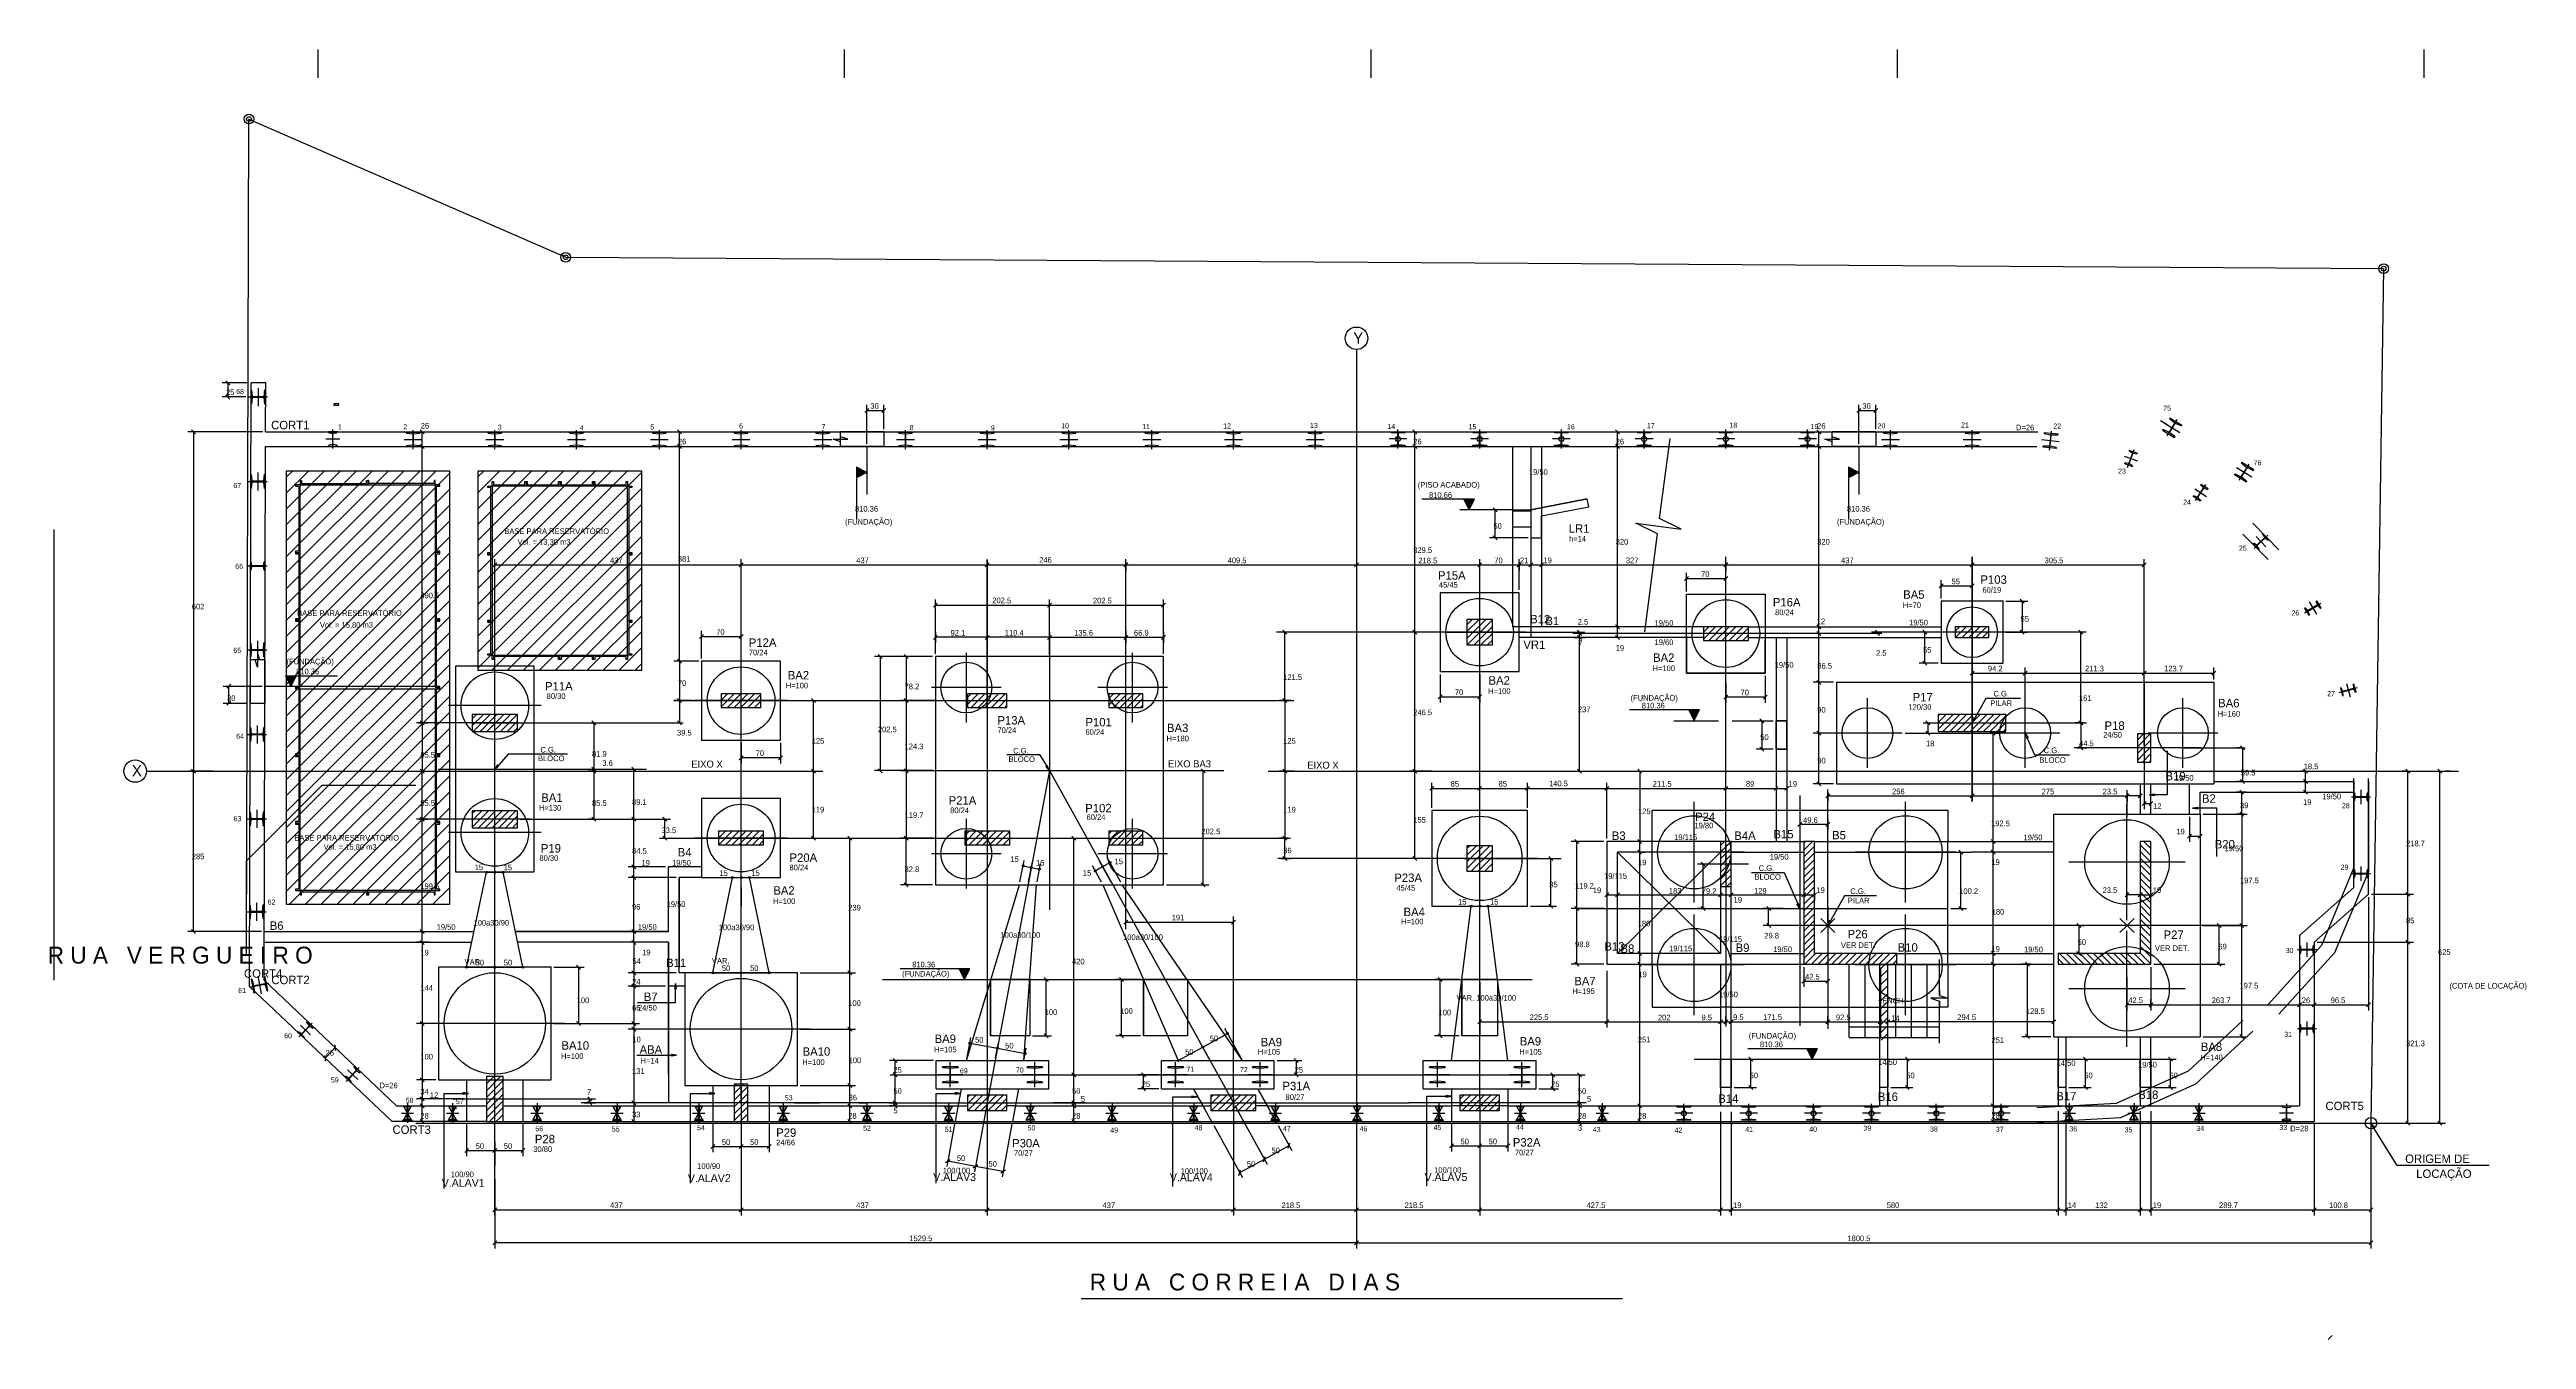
# Model space of a CAD drawing. Header units: metres. Extents: x -5 to 6148, y -6 to 3991.
# Drawn here: x 1752 to 6148, y 1701 to 3991 of the extents above; entities that cross this region are included whole.
import ezdxf

# ---------------------------------------------------------------- set-up
doc = ezdxf.new("R2010")
doc.units = ezdxf.units.M

msp = doc.modelspace()

# ---------------------------------------------------------------- linework, layer by layer
for centre, radius in [((2105.8, 3867.2), 8.55), ((2105.8, 3867.2), 4.23), ((2668, 3621.9), 8.55), ((2668, 3621.9), 4.23), ((5894.6, 3601.7), 8.55), ((5894.6, 3601.7), 4.23), ((4071.7, 3478.1), 20), ((4290.2, 2956.4), 60), ((4727.2, 2953.9), 60), ((5164.2, 2956.4), 45), ((3379.1, 2858.1), 45), ((3674.1, 2858.1), 45), ((2542.2, 2826), 60), ((2979.2, 2834.9), 60), ((4978.4, 2777.4), 45), ((5258.4, 2777.4), 45), ((5538.4, 2777.4), 45), ((1904, 2709.9), 20), ((2542.2, 2601), 60), ((2979.2, 2590.9), 60), ((3379.1, 2563.1), 45), ((3674.1, 2563.1), 45), ((4290.2, 2554.9), 75), ((4671.1, 2565.7), 65), ((5046.1, 2565.7), 65), ((5439.1, 2548.4), 75), ((2527.2, 2530.2), 1.67), ((2527.2, 2530.2), 0.83), ((2542.2, 2530.2), 1.67), ((2542.2, 2530.2), 1.67), ((2542.2, 2530.2), 0.83), ((2542.2, 2530.2), 0.83), ((2557.2, 2530.2), 1.67), ((2557.2, 2530.2), 0.83), ((2964.2, 2520.9), 1.67), ((2964.2, 2520.9), 0.83), ((2979.2, 2520.9), 1.67), ((2979.2, 2520.9), 1.67), ((2979.2, 2520.9), 0.83), ((2979.2, 2520.9), 0.83), ((2994.2, 2520.9), 1.67), ((2994.2, 2520.9), 0.83), ((3479.7, 2541.5), 1.67), ((3479.7, 2541.5), 0.83), ((3494.4, 2538.7), 1.67), ((3494.4, 2538.7), 1.67), ((3494.4, 2538.7), 0.83), ((3494.4, 2538.7), 0.83), ((3509.2, 2536), 1.67), ((3509.2, 2536), 0.83), ((3607.8, 2532.9), 1.67), ((3607.8, 2532.9), 0.83), ((3621, 2540.2), 1.67), ((3621, 2540.2), 1.67), ((3621, 2540.2), 0.83), ((3621, 2540.2), 0.83), ((3634.1, 2547.4), 1.67), ((3634.1, 2547.4), 0.83), ((4275.2, 2469.9), 1.67), ((4275.2, 2469.9), 0.83), ((4290.2, 2469.9), 1.67), ((4290.2, 2469.9), 1.67), ((4290.2, 2469.9), 0.83), ((4290.2, 2469.9), 0.83), ((4305.2, 2469.9), 1.67), ((4305.2, 2469.9), 0.83), ((4671.1, 2365.7), 65), ((5046.1, 2365.7), 65), ((5439.1, 2323.4), 75), ((2542.2, 2261.9), 90), ((2492.2, 2361.9), 1.67), ((2492.2, 2361.9), 0.83), ((2542.2, 2361.9), 1.67), ((2542.2, 2361.9), 1.67), ((2542.2, 2361.9), 0.83), ((2542.2, 2361.9), 0.83), ((2592.2, 2361.9), 1.67), ((2592.2, 2361.9), 0.83), ((2979.2, 2251.9), 90), ((2929.2, 2351.9), 1.67), ((2929.2, 2351.9), 0.83), ((2979.2, 2351.9), 1.67), ((2979.2, 2351.9), 1.67), ((2979.2, 2351.9), 0.83), ((2979.2, 2351.9), 0.83), ((3029.2, 2351.9), 1.67), ((3029.2, 2351.9), 0.83), ((3842.4, 2244.1), 1.67), ((3842.4, 2244.1), 0.83), ((3385.2, 2227), 1.67), ((3385.2, 2227), 0.83), ((3434.2, 2217.9), 1.67), ((3434.2, 2217.9), 1.67), ((3434.2, 2217.9), 0.83), ((3434.2, 2217.9), 0.83), ((3483.5, 2208.7), 1.67), ((3483.5, 2208.7), 0.83), ((3798.6, 2220), 1.67), ((3798.6, 2220), 1.67), ((3798.6, 2220), 0.83), ((3798.6, 2220), 0.83), ((3754.8, 2195.9), 1.67), ((3754.8, 2195.9), 0.83), ((5872.2, 2084.9), 10.1)]:
    msp.add_circle(centre, radius)
at = {"layer": '1', "color": 1}
for p, q in [((2106.5, 2327.4), (2109.5, 3398.9)), ((2135.5, 3398.9), (2109.5, 3398.9)), ((2135.2, 3311.9), (2135.5, 3398.9)), ((2135.2, 3311.9), (5280.6, 3311.9)), ((2132.6, 2338.6), (2135.2, 3285.9)), ((2135.2, 3285.9), (5279.1, 3285.9)), ((5644.6, 3130.6), (5689.6, 3085.3)), ((5662.3, 3149.7), (5708.8, 3102.7)), ((4290.2, 2873.9), (4290.2, 3038.8)), ((4727.2, 2871.4), (4727.2, 3036.3)), ((5164.2, 2894.5), (5164.2, 3018.2)), ((4372.7, 2956.4), (4207.7, 2956.4)), ((4809.7, 2953.9), (4644.7, 2953.9)), ((5226, 2956.4), (5102.3, 2956.4)), ((2542.2, 2743.5), (2542.2, 2908.4)), ((2979.2, 2752.4), (2979.2, 2917.3)), ((3379.1, 2796.2), (3379.1, 2919.9)), ((3674.1, 2796.2), (3674.1, 2919.9)), ((3440.9, 2858.1), (3317.2, 2858.1)), ((3735.9, 2858.1), (3612.2, 2858.1)), ((2624.7, 2826), (2459.7, 2826)), ((3061.7, 2834.9), (2896.7, 2834.9)), ((4978.4, 2715.5), (4978.4, 2839.2)), ((5258.4, 2715.5), (5258.4, 2839.2)), ((5538.4, 2715.5), (5538.4, 2839.2)), ((5040.2, 2777.4), (4916.5, 2777.4)), ((5320.2, 2777.4), (5196.5, 2777.4)), ((5600.2, 2777.4), (5476.5, 2777.4)), ((2542.2, 2518.5), (2542.2, 2683.4)), ((5841.9, 2502.9), (5841.9, 2696.8)), ((5867.9, 2491.1), (5867.9, 2696.8)), ((2979.2, 2508.4), (2979.2, 2673.3)), ((4290.2, 2451.8), (4290.2, 2657.9)), ((4671.1, 2476.4), (4671.1, 2655.1)), ((5046.1, 2476.4), (5046.1, 2655.1)), ((5439.1, 2445.4), (5439.1, 2651.5)), ((2624.7, 2601), (2459.7, 2601)), ((3379.1, 2501.2), (3379.1, 2624.9)), ((3674.1, 2501.2), (3674.1, 2624.9)), ((3061.7, 2590.9), (2896.7, 2590.9)), ((3440.9, 2563.1), (3317.2, 2563.1)), ((3735.9, 2563.1), (3612.2, 2563.1)), ((4393.3, 2554.9), (4187.1, 2554.9)), ((4760.4, 2565.7), (4581.7, 2565.7)), ((5135.4, 2565.7), (4956.7, 2565.7)), ((5542.2, 2548.4), (5336, 2548.4)), ((5745.4, 2417.9), (5841.9, 2502.9)), ((5771.4, 2406.1), (5867.9, 2491.1)), ((4671.1, 2276.4), (4671.1, 2455.1)), ((5046.1, 2276.4), (5046.1, 2455.1)), ((5439.1, 2220.4), (5439.1, 2426.5)), ((2542.2, 2138.2), (2542.2, 2385.6)), ((2979.2, 2128.2), (2979.2, 2375.6)), ((5745.4, 2417.9), (5745.4, 2115.9)), ((5771.4, 2406.1), (5771.4, 2087.9)), ((4760.4, 2365.7), (4581.7, 2365.7)), ((5135.4, 2365.7), (4956.7, 2365.7)), ((5542.2, 2323.4), (5336, 2323.4)), ((2665.9, 2261.9), (2418.5, 2261.9)), ((3102.9, 2251.9), (2855.5, 2251.9)), ((2367.9, 2115.9), (2492.2, 2115.9)), ((2592.2, 2115.9), (2929.2, 2115.9)), ((3029.2, 2115.9), (3364.4, 2115.9)), ((3466.1, 2115.9), (3798.9, 2115.9)), ((3913, 2115.9), (4240.2, 2115.9)), ((4340.2, 2115.9), (5745.4, 2115.9)), ((2527.2, 2087.9), (2359.7, 2087.9)), ((2557.2, 2087.9), (2967.2, 2087.9)), ((2991.2, 2087.9), (5771.4, 2087.9))]:
    msp.add_line(p, q, dxfattribs=at)
for points in [[(2256.4, 3359.1), (2265.3, 3359.1), (2265.3, 3362), (2256.4, 3362), (2256.4, 3359.1)], [(5841.9, 2692.1), (5841.9, 2691.6), (5841.9, 2691), (5841.9, 2690.5), (5841.9, 2538.5), (5784.2, 2400.1), (5689.6, 2295.7)], [(5867.9, 2692.2), (5867.9, 2691.6), (5867.9, 2691.1), (5867.9, 2690.5), (5867.9, 2531.8), (5807.7, 2387.2), (5708.8, 2278.3)], [(2367.9, 2115.9), (2132.6, 2338.6)], [(2359.7, 2087.9), (2106.5, 2327.4)], [(5644.6, 2267.3), (5547.5, 2177.4), (5419.9, 2119.9), (5279.1, 2112)], [(5662.3, 2248.2), (5560.8, 2154.3), (5427.6, 2094.3), (5280.6, 2086)]]:
    msp.add_lwpolyline(points, dxfattribs=at)
at = {"layer": '2', "color": 2}
for p, q in [((2101.7, 2385.7), (2105.8, 3867.2)), ((2105.8, 3867.2), (2668, 3621.9)), ((2668, 3621.9), (5894.6, 3601.7)), ((5894.6, 3601.7), (5872.2, 2084.9)), ((2064.6, 3402.4), (2071.7, 3395.3)), ((2064.6, 3377.4), (2071.7, 3370.3)), ((3199.2, 3346.4), (3206.3, 3353.5)), ((3229.2, 3346.4), (3236.3, 3353.5)), ((4959.8, 3346.4), (4966.9, 3353.5)), ((4989.8, 3346.4), (4996.9, 3353.5)), ((2003.8, 3315.4), (2010.9, 3308.3)), ((2416.5, 3308.3), (2409.5, 3315.4)), ((2873.7, 3308.3), (2866.6, 3315.4)), ((4178.8, 3308.3), (4171.7, 3315.4)), ((4538.2, 3308.3), (4531.2, 3315.4)), ((4895.9, 3308.3), (4888.8, 3315.4)), ((2416.5, 3282.3), (2409.5, 3289.4)), ((2416.5, 3282.3), (2409.5, 3289.4)), ((2873.7, 3282.3), (2866.6, 3289.4)), ((2873.7, 3282.3), (2866.6, 3289.4)), ((4178.8, 3282.3), (4171.7, 3289.4)), ((4178.8, 3282.3), (4171.7, 3289.4)), ((4538.2, 3282.3), (4531.2, 3289.4)), ((4538.2, 3282.3), (4531.2, 3289.4)), ((4895.9, 3282.3), (4888.8, 3289.4)), ((4895.9, 3282.3), (4888.8, 3289.4)), ((4321.2, 3170.2), (4314.1, 3177.2)), ((4321.2, 3120.2), (4314.1, 3127.2)), ((2538.7, 3072.3), (2545.7, 3079.4)), ((2538.7, 3072.3), (2545.7, 3079.4)), ((2975.7, 3072.3), (2982.7, 3079.4)), ((2975.7, 3072.3), (2982.7, 3079.4)), ((3412.7, 3072.3), (3419.7, 3079.4)), ((3412.7, 3072.3), (3419.7, 3079.4)), ((3658.7, 3072.3), (3665.7, 3079.4)), ((3658.7, 3072.3), (3665.7, 3079.4)), ((4068.2, 3072.3), (4075.2, 3079.4)), ((4286.7, 3072.3), (4293.7, 3079.4)), ((4286.7, 3072.3), (4293.7, 3079.4)), ((4286.7, 3072.3), (4293.7, 3079.4)), ((4286.7, 3072.3), (4293.7, 3079.4)), ((4356.7, 3072.3), (4363.7, 3079.4)), ((4356.7, 3072.3), (4363.7, 3079.4)), ((4356.7, 3072.3), (4363.7, 3079.4)), ((4377.7, 3072.3), (4384.7, 3079.4)), ((4377.7, 3072.3), (4384.7, 3079.4)), ((4396.7, 3072.3), (4403.7, 3079.4)), ((4396.7, 3072.3), (4403.7, 3079.4)), ((4723.7, 3072.3), (4730.7, 3079.4)), ((4723.7, 3072.3), (4730.7, 3079.4)), ((4723.7, 3072.3), (4730.7, 3079.4)), ((4723.7, 3072.3), (4730.7, 3079.4)), ((5160.7, 3072.3), (5167.7, 3079.4)), ((5160.7, 3072.3), (5167.7, 3079.4)), ((5466.2, 3072.3), (5473.2, 3079.4)), ((5466.2, 3072.3), (5473.2, 3079.4)), ((4653.7, 3048), (4660.7, 3055.1)), ((4723.7, 3048), (4730.7, 3055.1)), ((5105.7, 3035.1), (5112.7, 3042.1)), ((5160.7, 3035.1), (5167.7, 3042.1)), ((3320.6, 3001), (3327.6, 3008.1)), ((3523.1, 3001), (3530.1, 3008.1)), ((3523.1, 3001), (3530.1, 3008.1)), ((3725.6, 3001), (3732.6, 3008.1)), ((5249.8, 3014.9), (5256.9, 3007.8)), ((2905.7, 2945.2), (2912.7, 2952.3)), ((2975.7, 2945.2), (2982.7, 2952.3)), ((3327.6, 2950.8), (3320.6, 2943.7)), ((3419.7, 2950.8), (3412.7, 2943.7)), ((3419.7, 2950.8), (3412.7, 2943.7)), ((3523.1, 2943.7), (3530.1, 2950.8)), ((3530.1, 2950.8), (3523.1, 2943.7)), ((3658.7, 2943.7), (3665.7, 2950.8)), ((3658.7, 2943.7), (3665.7, 2950.8)), ((3725.6, 2943.7), (3732.6, 2950.8)), ((3948, 2952.8), (3941, 2959.9)), ((4178.8, 2952.8), (4171.7, 2959.9)), ((4178.8, 2952.8), (4171.7, 2959.9)), ((4178.8, 2952.8), (4171.7, 2959.9)), ((4471, 2952.8), (4464, 2959.9)), ((4471, 2950.3), (4464, 2957.4)), ((4471, 2950.3), (4464, 2957.4)), ((4471, 2943.3), (4464, 2950.4)), ((4471, 2943.3), (4464, 2950.4)), ((4538.2, 2962.3), (4531.2, 2969.4)), ((4538.2, 2962.3), (4531.2, 2969.4)), ((4538.2, 2943.3), (4531.2, 2950.4)), ((4895.9, 2962.3), (4888.8, 2969.4)), ((4895.9, 2962.3), (4888.8, 2969.4)), ((4895.9, 2950.3), (4888.8, 2957.4)), ((4895.9, 2950.3), (4888.8, 2957.4)), ((4999.6, 2952.8), (4992.5, 2959.9)), ((4999.6, 2950.3), (4992.5, 2957.4)), ((5083.8, 2952.8), (5076.7, 2959.9)), ((5249.8, 2959.9), (5256.9, 2952.8)), ((5360.7, 2952.8), (5353.6, 2959.9)), ((5360.7, 2952.8), (5353.6, 2959.9)), ((2873.7, 2901.3), (2866.6, 2908.4)), ((2866.6, 2908.4), (2873.7, 2901.3)), ((3222.3, 2916.6), (3229.4, 2909.5)), ((3269, 2916.6), (3276, 2909.5)), ((5083.8, 2897.8), (5076.7, 2904.9)), ((2066.4, 2856.8), (2073.5, 2863.9)), ((4895.9, 2863.8), (4888.8, 2870.9)), ((4895.9, 2863.8), (4888.8, 2870.9)), ((5160.7, 2880.3), (5167.7, 2887.4)), ((5254.9, 2880.3), (5261.9, 2887.4)), ((5254.9, 2880.3), (5261.9, 2887.4)), ((5466.2, 2880.3), (5473.2, 2887.4)), ((5466.2, 2880.3), (5473.2, 2887.4)), ((5589.9, 2880.3), (5596.9, 2887.4)), ((2066.4, 2826.8), (2073.5, 2833.9)), ((2866.6, 2838.4), (2873.7, 2831.3)), ((2866.6, 2838.4), (2873.7, 2831.3)), ((3111.2, 2831.3), (3104.1, 2838.4)), ((3111.2, 2831.3), (3104.1, 2838.4)), ((3269, 2838.4), (3276, 2831.3)), ((3269, 2838.4), (3276, 2831.3)), ((3941, 2838.4), (3948, 2831.3)), ((3948, 2831.3), (3941, 2838.4)), ((4216.7, 2838.3), (4223.7, 2845.4)), ((4286.7, 2838.3), (4293.7, 2845.4)), ((4730.7, 2844.7), (4723.7, 2837.6)), ((4800.7, 2844.7), (4793.7, 2837.6)), ((2416.5, 2791.8), (2409.5, 2798.9)), ((2409.5, 2798.9), (2416.5, 2791.8)), ((2714.1, 2798.9), (2721.2, 2791.8)), ((2866.6, 2798.9), (2873.7, 2791.8)), ((4787.6, 2802.5), (4794.7, 2795.4)), ((4895.9, 2773.8), (4888.8, 2780.9)), ((4895.9, 2773.8), (4888.8, 2780.9)), ((5081.9, 2798.9), (5088.9, 2791.8)), ((5081.9, 2780.9), (5088.9, 2773.8)), ((5205.2, 2773.8), (5198.1, 2780.9)), ((5205.2, 2773.8), (5198.1, 2780.9)), ((5353.6, 2798.9), (5360.7, 2791.8)), ((5360.7, 2791.8), (5353.6, 2798.9)), ((5360.7, 2791.8), (5353.6, 2798.9)), ((5360.7, 2791.8), (5353.6, 2798.9)), ((2982.7, 2737.1), (2975.7, 2730.1)), ((3052.7, 2737.1), (3045.7, 2730.1)), ((4787.6, 2752.5), (4794.7, 2745.4)), ((5353.6, 2754.4), (5360.7, 2747.3)), ((5640.6, 2754.4), (5647.7, 2747.3)), ((2010.9, 2706.3), (2003.8, 2713.4)), ((2003.8, 2713.4), (2010.9, 2706.3)), ((2409.5, 2713.4), (2416.5, 2706.3)), ((2416.5, 2706.3), (2409.5, 2713.4)), ((2416.5, 2706.3), (2409.5, 2713.4)), ((2714.1, 2717), (2721.2, 2709.9)), ((2714.1, 2717), (2721.2, 2709.9)), ((2714.1, 2713.5), (2721.2, 2706.4)), ((2714.1, 2713.5), (2721.2, 2706.4)), ((2792.4, 2709.9), (2785.3, 2717)), ((3111.2, 2706.3), (3104.1, 2713.4)), ((3111.2, 2706.3), (3104.1, 2713.4)), ((3222.3, 2714.1), (3229.4, 2707)), ((3269, 2714.1), (3276, 2707)), ((3269, 2714.1), (3276, 2707)), ((3802.9, 2707), (3795.8, 2714.1)), ((3941, 2713.4), (3948, 2706.3)), ((3941, 2713.4), (3948, 2706.3)), ((4178.8, 2706.3), (4171.7, 2713.4)), ((4178.8, 2706.3), (4171.7, 2713.4)), ((4201.7, 2675.7), (4208.7, 2682.7)), ((4286.7, 2675.7), (4293.7, 2682.7)), ((4286.7, 2675.7), (4293.7, 2682.7)), ((4371.7, 2675.7), (4378.7, 2682.7)), ((4371.7, 2675.7), (4378.7, 2682.7)), ((4471, 2706.3), (4464, 2713.4)), ((4471, 2706.3), (4464, 2713.4)), ((4471, 2706.3), (4464, 2713.4)), ((4512.2, 2675.7), (4519.2, 2682.7)), ((4512.2, 2675.7), (4519.2, 2682.7)), ((4570.7, 2713.4), (4577.7, 2706.3)), ((4723.7, 2675.7), (4730.7, 2682.7)), ((4723.7, 2675.7), (4730.7, 2682.7)), ((4812.7, 2675.7), (4819.7, 2682.7)), ((4812.7, 2675.7), (4819.7, 2682.7)), ((4831.7, 2675.7), (4838.7, 2682.7)), ((4895.9, 2683.8), (4888.8, 2690.9)), ((5640.6, 2695), (5647.7, 2687.9)), ((5759.3, 2706.3), (5752.2, 2713.4)), ((5759.3, 2687.9), (5752.2, 2695)), ((5759.3, 2687.9), (5752.2, 2695)), ((5941, 2706.3), (5933.9, 2713.4)), ((5997.7, 2706.3), (5990.6, 2713.4)), ((4904.7, 2662.2), (4911.7, 2669.2)), ((5160.7, 2662.2), (5167.7, 2669.2)), ((5160.7, 2662.2), (5167.7, 2669.2)), ((5442.7, 2669.2), (5435.7, 2662.2)), ((5435.7, 2662.2), (5442.7, 2669.2)), ((5466.2, 2669.2), (5459.2, 2662.2)), ((5466.2, 2648.6), (5473.2, 2655.6)), ((5466.2, 2648.6), (5473.2, 2655.6)), ((5478.2, 2648.6), (5485.2, 2655.6)), ((5646.2, 2668.9), (5639.2, 2676)), ((5759.3, 2668.9), (5752.2, 2676)), ((5759.3, 2668.9), (5752.2, 2676)), ((5759.3, 2668.9), (5752.2, 2676)), ((2416.5, 2620.8), (2409.5, 2627.9)), ((2416.5, 2620.8), (2409.5, 2627.9)), ((2416.5, 2620.8), (2409.5, 2627.9)), ((2714.1, 2627.9), (2721.2, 2620.8)), ((2792.4, 2620.8), (2785.3, 2627.9)), ((2792.4, 2620.8), (2785.3, 2627.9)), ((2847.4, 2620.8), (2840.3, 2627.9)), ((2847.4, 2587.3), (2840.3, 2594.4)), ((3111.2, 2587.3), (3104.1, 2594.4)), ((3111.2, 2587.3), (3104.1, 2594.4)), ((3111.2, 2587.3), (3104.1, 2594.4)), ((3176, 2587.3), (3168.9, 2594.4)), ((3176, 2587.3), (3168.9, 2594.4)), ((3176, 2587.3), (3168.9, 2594.4)), ((3276, 2587.3), (3269, 2594.4)), ((3269, 2594.4), (3276, 2587.3)), ((3573.2, 2587.3), (3566.1, 2594.4)), ((3573.2, 2587.3), (3566.1, 2594.4)), ((3941, 2594.4), (3948, 2587.3)), ((3948, 2587.3), (3941, 2594.4)), ((4862.1, 2618.4), (4855.1, 2611.4)), ((4911.7, 2618.4), (4904.7, 2611.4)), ((5546.6, 2590.9), (5553.6, 2598)), ((5565.6, 2590.9), (5572.6, 2598)), ((5646.2, 2629.9), (5639.2, 2637)), ((5639.2, 2637), (5646.2, 2629.9)), ((3948, 2551.3), (3941, 2558.4)), ((4178.8, 2551.3), (4171.7, 2558.4)), ((4178.8, 2551.3), (4171.7, 2558.4)), ((4420.3, 2551.3), (4413.2, 2558.4)), ((4466, 2581.3), (4458.9, 2588.4)), ((4570.7, 2588.4), (4577.7, 2581.3)), ((4577.7, 2581.3), (4570.7, 2588.4)), ((4577.7, 2581.3), (4570.7, 2588.4)), ((4577.7, 2562.3), (4570.7, 2569.4)), ((4577.7, 2562.3), (4570.7, 2569.4)), ((5147.9, 2562.3), (5140.8, 2569.4)), ((5205.2, 2581.3), (5198.1, 2588.4)), ((5205.2, 2581.3), (5198.1, 2588.4)), ((5205.2, 2581.3), (5198.1, 2588.4)), ((5205.2, 2562.3), (5198.1, 2569.4)), ((5205.2, 2562.3), (5198.1, 2569.4)), ((2792.4, 2536.3), (2785.3, 2543.4)), ((2792.4, 2536.3), (2785.3, 2543.4)), ((2792.4, 2517.3), (2785.3, 2524.4)), ((2792.4, 2517.3), (2785.3, 2524.4)), ((3276, 2504.5), (3269, 2511.6)), ((3802.9, 2504.5), (3795.8, 2511.6)), ((4690.2, 2541.3), (4683.2, 2548.4)), ((4420.3, 2466.3), (4413.2, 2473.4)), ((4466, 2462.2), (4458.9, 2469.3)), ((4466, 2462.2), (4458.9, 2469.3)), ((4512.2, 2486.9), (4519.2, 2494)), ((4531.2, 2486.9), (4538.2, 2494)), ((4531.2, 2486.9), (4538.2, 2494)), ((4690.2, 2462.2), (4683.2, 2469.3)), ((4714.2, 2486.9), (4721.2, 2494)), ((4714.2, 2486.9), (4721.2, 2494)), ((4733.2, 2486.9), (4740.2, 2494)), ((4733.2, 2486.9), (4740.2, 2494)), ((4806.7, 2462.2), (4799.6, 2469.3)), ((4862.2, 2486.9), (4869.2, 2494)), ((4862.2, 2486.9), (4869.2, 2494)), ((4881.2, 2486.9), (4888.2, 2494)), ((4881.2, 2486.9), (4888.2, 2494)), ((5147.9, 2462.2), (5140.8, 2469.3)), ((5442.6, 2494), (5435.6, 2486.9)), ((5466.2, 2494), (5459.2, 2486.9)), ((5459.2, 2486.9), (5466.2, 2494)), ((5459.2, 2486.9), (5466.2, 2494)), ((5478.2, 2486.9), (5485.2, 2494)), ((5478.2, 2486.9), (5485.2, 2494)), ((5941, 2487.6), (5933.9, 2494.6)), ((5941, 2487.6), (5933.9, 2494.6)), ((2010.9, 2421.3), (2003.8, 2428.4)), ((2416.5, 2421.3), (2409.5, 2428.4)), ((2416.5, 2421.3), (2409.5, 2428.4)), ((2792.4, 2421.3), (2785.3, 2428.4)), ((2792.4, 2421.3), (2785.3, 2428.4)), ((2792.4, 2421.3), (2785.3, 2428.4)), ((3658.7, 2438.3), (3665.7, 2445.4)), ((3849.7, 2438.3), (3856.7, 2445.4)), ((4806.7, 2432.4), (4799.6, 2439.5)), ((4908.2, 2435.9), (4895.7, 2448.4)), ((4908.2, 2435.9), (4895.7, 2423.4)), ((4908.2, 2435.9), (4920.7, 2448.4)), ((4908.2, 2435.9), (4920.7, 2423.4)), ((5350.2, 2439.5), (5357.2, 2432.4)), ((5439.2, 2435.9), (5426.7, 2448.4)), ((5439.2, 2435.9), (5426.7, 2423.4)), ((5439.2, 2435.9), (5451.7, 2448.4)), ((5439.2, 2435.9), (5451.7, 2423.4)), ((5606.2, 2432.4), (5599.2, 2439.5)), ((5639.2, 2439.5), (5646.2, 2432.4)), ((5646.2, 2432.4), (5639.2, 2439.5)), ((2409.5, 2409.4), (2416.5, 2402.3)), ((2416.5, 2402.3), (2409.5, 2409.4)), ((2785.3, 2409.4), (2792.4, 2402.3)), ((2792.4, 2402.3), (2785.3, 2409.4)), ((2792.4, 2402.3), (2785.3, 2409.4)), ((4577.7, 2382.3), (4570.7, 2389.4)), ((4577.7, 2382.3), (4570.7, 2389.4)), ((5205.2, 2382.3), (5198.1, 2389.4)), ((5205.2, 2382.3), (5198.1, 2389.4)), ((5350.2, 2389.4), (5357.2, 2382.3)), ((5941, 2402.6), (5933.9, 2409.6)), ((5941, 2402.6), (5933.9, 2409.6)), ((2687.1, 2365.4), (2694.1, 2358.3)), ((2785.3, 2355.4), (2792.4, 2348.3)), ((2785.3, 2355.4), (2792.4, 2348.3)), ((2785.3, 2331.4), (2792.4, 2324.3)), ((2785.3, 2331.4), (2792.4, 2324.3)), ((2785.3, 2331.4), (2792.4, 2324.3)), ((3176, 2348.3), (3168.9, 2355.4)), ((3176, 2348.3), (3168.9, 2355.4)), ((3524.1, 2336.5), (3517, 2343.6)), ((3658.2, 2336.5), (3651.1, 2343.6)), ((4223.5, 2336.5), (4216.4, 2343.6)), ((4466, 2363.3), (4458.9, 2370.4)), ((4577.7, 2363.3), (4570.7, 2370.4)), ((4577.7, 2363.3), (4570.7, 2370.4)), ((4577.7, 2363.3), (4570.7, 2370.4)), ((4862.2, 2333.3), (4869.2, 2340.4)), ((4904.7, 2333.3), (4911.7, 2340.4)), ((5198.1, 2370.4), (5205.2, 2363.3)), ((5205.2, 2363.3), (5198.1, 2370.4)), ((5205.2, 2363.3), (5198.1, 2370.4)), ((5266.2, 2363.3), (5259.2, 2370.4)), ((5606.2, 2363.3), (5599.2, 2370.4)), ((5442.6, 2298.5), (5435.6, 2291.5)), ((5478.2, 2291.5), (5485.2, 2298.5)), ((5485.2, 2298.5), (5478.2, 2291.5)), ((5741.9, 2291.5), (5748.9, 2298.5)), ((5741.9, 2291.5), (5748.9, 2298.5)), ((5767.9, 2291.5), (5774.9, 2298.5)), ((5767.9, 2291.5), (5774.9, 2298.5)), ((5864.4, 2291.5), (5871.4, 2298.5)), ((2409.5, 2265.4), (2416.5, 2258.3)), ((2409.5, 2265.4), (2416.5, 2258.3)), ((2687.1, 2265.4), (2694.1, 2258.3)), ((2785.3, 2265.4), (2792.4, 2258.3)), ((2785.3, 2265.4), (2792.4, 2258.3)), ((2785.3, 2255.4), (2792.4, 2248.3)), ((2785.3, 2255.4), (2792.4, 2248.3)), ((3176, 2248.3), (3168.9, 2255.4)), ((3176, 2248.3), (3168.9, 2255.4)), ((3524.1, 2236.5), (3517, 2243.6)), ((3658.2, 2236.5), (3651.1, 2243.6)), ((4223.5, 2236.5), (4216.4, 2243.6)), ((4286.7, 2261.4), (4293.7, 2268.5)), ((4512.2, 2261.4), (4519.2, 2268.5)), ((4714.2, 2261.4), (4721.2, 2268.5)), ((4714.2, 2261.4), (4721.2, 2268.5)), ((4723.7, 2261.4), (4730.7, 2268.5)), ((4723.7, 2261.4), (4730.7, 2268.5)), ((4733.2, 2261.4), (4740.2, 2268.5)), ((4733.2, 2261.4), (4740.2, 2268.5)), ((4904.7, 2261.4), (4911.7, 2268.5)), ((4904.7, 2261.4), (4911.7, 2268.5)), ((4997.2, 2261.4), (5004.2, 2268.5)), ((4997.2, 2261.4), (5004.2, 2268.5)), ((5018.2, 2268.5), (5011.2, 2261.4)), ((5011.2, 2261.4), (5018.2, 2268.5)), ((5011.2, 2261.4), (5018.2, 2268.5)), ((5312.6, 2268.5), (5305.6, 2261.4)), ((2241.4, 2195), (2241.1, 2205)), ((2259.2, 2213.9), (2258.9, 2223.9)), ((3256.2, 2192.3), (3249.1, 2199.4)), ((3961.2, 2199.4), (3968.3, 2192.3)), ((4774.8, 2194.8), (4767.8, 2201.9)), ((5052.8, 2194.8), (5045.8, 2201.9)), ((5266.2, 2234.9), (5259.2, 2242)), ((5368.8, 2194.8), (5361.8, 2201.9)), ((5519.8, 2194.8), (5512.8, 2201.9)), ((5646.2, 2234.9), (5639.2, 2242)), ((2409.5, 2165.4), (2416.5, 2158.3)), ((2409.5, 2165.4), (2416.5, 2158.3)), ((3176, 2148.3), (3168.9, 2155.4)), ((3176, 2148.3), (3168.9, 2155.4)), ((3256.2, 2167.3), (3249.1, 2174.4)), ((3256.2, 2167.3), (3249.1, 2174.4)), ((3573.2, 2167.3), (3566.1, 2174.4)), ((3573.2, 2167.3), (3566.1, 2174.4)), ((3573.2, 2167.3), (3566.1, 2174.4)), ((3697, 2167.3), (3689.9, 2174.4)), ((3961.2, 2174.4), (3968.3, 2167.3)), ((4423.6, 2167.3), (4416.5, 2174.4)), ((4471, 2167.3), (4464, 2174.4)), ((4471, 2167.3), (4464, 2174.4)), ((2416.5, 2124.3), (2409.5, 2131.4)), ((2409.5, 2131.4), (2416.5, 2124.3)), ((2416.5, 2112.3), (2409.5, 2119.4)), ((2416.5, 2112.3), (2409.5, 2119.4)), ((2714.2, 2124.3), (2707.1, 2131.4)), ((2714.2, 2117.3), (2707.1, 2124.4)), ((2785.3, 2124.4), (2792.4, 2117.3)), ((2785.3, 2124.4), (2792.4, 2117.3)), ((3176, 2112.3), (3168.9, 2119.4)), ((3176, 2112.3), (3168.9, 2119.4)), ((3256.2, 2117.3), (3249.1, 2124.4)), ((3256.2, 2117.3), (3249.1, 2124.4)), ((3256.2, 2112.3), (3249.1, 2119.4)), ((3573.2, 2117.3), (3566.1, 2124.4)), ((3573.2, 2117.3), (3566.1, 2124.4)), ((3573.2, 2112.3), (3566.1, 2119.4)), ((3573.2, 2112.3), (3566.1, 2119.4)), ((3697, 2142.3), (3689.9, 2149.4)), ((4423.6, 2142.3), (4416.5, 2149.4)), ((4471, 2117.3), (4464, 2124.4)), ((4471, 2117.3), (4464, 2124.4)), ((4471, 2117.3), (4464, 2124.4)), ((4471, 2112.3), (4464, 2119.4)), ((4471, 2112.3), (4464, 2119.4)), ((4577.7, 2112.3), (4570.7, 2119.4)), ((4577.7, 2112.3), (4570.7, 2119.4)), ((4774.8, 2144.8), (4767.8, 2151.9)), ((5052.8, 2144.8), (5045.8, 2151.9)), ((5198.1, 2119.4), (5205.2, 2112.3)), ((5198.1, 2119.4), (5205.2, 2112.3)), ((5368.8, 2144.8), (5361.8, 2151.9)), ((5519.8, 2144.8), (5512.8, 2151.9)), ((2401.7, 2084.8), (5872.2, 2084.8)), ((2416.5, 2084.3), (2409.5, 2091.4)), ((2785.3, 2091.4), (2792.4, 2084.3)), ((3176, 2084.3), (3168.9, 2091.4)), ((3573.2, 2084.3), (3566.1, 2091.4)), ((4471, 2084.3), (4464, 2091.4)), ((4471, 2084.3), (4464, 2091.4)), ((4471, 2081.3), (4464, 2088.4)), ((4577.7, 2084.3), (4570.7, 2091.4)), ((5198.1, 2091.4), (5205.2, 2084.3)), ((5941, 2081.3), (5933.9, 2088.4)), ((5997.7, 2081.3), (5990.6, 2088.4)), ((2488.7, 2032.7), (2495.7, 2039.8)), ((2538.7, 2032.7), (2545.7, 2039.8)), ((2538.7, 2032.7), (2545.7, 2039.8)), ((2588.7, 2032.7), (2595.7, 2039.8)), ((2925.7, 2039.7), (2932.7, 2046.7)), ((2975.7, 2039.7), (2982.7, 2046.7)), ((2975.7, 2039.7), (2982.7, 2046.7)), ((3025.7, 2039.7), (3032.7, 2046.7)), ((3906.8, 2016.3), (3909.5, 2025.9)), ((3906.8, 2016.3), (3909.5, 2025.9)), ((3950.5, 2040.4), (3953.3, 2050)), ((4236.7, 2040.9), (4243.7, 2048)), ((4286.7, 2040.9), (4293.7, 2048)), ((4286.7, 2040.9), (4293.7, 2048)), ((4336.7, 2040.9), (4343.7, 2048)), ((3342, 2014.8), (3350.3, 2020.5)), ((3391.2, 2005.7), (3399.4, 2011.4)), ((3391.2, 2005.7), (3399.4, 2011.4)), ((3440.4, 1996.6), (3448.6, 2002.2)), ((3863, 1992.2), (3865.7, 2001.8)), ((2538.7, 1927.6), (2545.7, 1934.7)), ((2538.7, 1927.6), (2545.7, 1934.7)), ((2975.7, 1927.6), (2982.7, 1934.7)), ((2975.7, 1927.6), (2982.7, 1934.7)), ((3412.7, 1927.6), (3419.7, 1934.7)), ((3412.7, 1927.6), (3419.7, 1934.7)), ((3849.7, 1927.6), (3856.7, 1934.7)), ((3849.7, 1927.6), (3856.7, 1934.7)), ((4068.2, 1927.6), (4075.2, 1934.7)), ((4068.2, 1927.6), (4075.2, 1934.7)), ((4286.7, 1927.6), (4293.7, 1934.7)), ((4286.7, 1927.6), (4293.7, 1934.7)), ((4286.7, 1927.6), (4293.7, 1934.7)), ((4714.2, 1927.6), (4721.2, 1934.7)), ((4714.2, 1927.6), (4721.2, 1934.7)), ((4733.2, 1927.6), (4740.2, 1934.7)), ((4733.2, 1927.6), (4740.2, 1934.7)), ((5313.2, 1927.6), (5320.2, 1934.7)), ((5313.2, 1927.6), (5320.2, 1934.7)), ((5327.2, 1927.6), (5334.2, 1934.7)), ((5327.2, 1927.6), (5334.2, 1934.7)), ((5459.2, 1927.6), (5466.2, 1934.7)), ((5459.2, 1927.6), (5466.2, 1934.7)), ((5478.2, 1927.6), (5485.2, 1934.7)), ((5478.2, 1927.6), (5485.2, 1934.7)), ((5478.2, 1927.6), (5485.2, 1934.7)), ((5767.9, 1927.6), (5774.9, 1934.7)), ((5767.9, 1927.6), (5774.9, 1934.7)), ((5868.7, 1927.6), (5875.7, 1934.7)), ((2545.7, 1876), (2538.7, 1868.9)), ((4075.2, 1876), (4068.2, 1868.9)), ((4068.2, 1868.9), (4075.2, 1876)), ((4068.2, 1868.9), (4075.2, 1876)), ((4068.2, 1868.9), (4075.2, 1876)), ((5868.7, 1868.9), (5875.7, 1876)), ((5796.3, 1700.9), (5803.4, 1708))]:
    msp.add_line(p, q, dxfattribs=at)
msp.add_lwpolyline([(2101.7, 2384), (2101.7, 2384.3), (2101.7, 2384.6), (2101.7, 2384.8), (2101.7, 2550.5), (2236, 2684.8), (2401.7, 2684.8), (2401.7, 2684.8), (2401.7, 2684.8), (2401.7, 2684.8)], dxfattribs=at)
at = {"layer": '3', "color": 3}
for p, q in [((2227.9, 3990.7), (2227.9, 3940.7)), ((3162.4, 3990.7), (3162.4, 3940.7)), ((4096.9, 3990.7), (4096.9, 3940.7)), ((5031.4, 3990.7), (5031.4, 3940.7)), ((5965.9, 3990.7), (5965.9, 3940.7)), ((3202.7, 3285.9), (3202.7, 3200.8)), ((4348.2, 3285.9), (4348.2, 2965.9)), ((4381.2, 3285.9), (4381.2, 2965.8)), ((4400.2, 3285.9), (4400.2, 2965.8)), ((4963.4, 3285.9), (4963.4, 3200.8)), ((3202.7, 3240), (3184, 3249.4)), ((3184, 3249.4), (3184, 3157.1)), ((3202.7, 3240), (3184, 3230.6)), ((3185.7, 3231.4), (3185.7, 3248.5)), ((3187.3, 3232.3), (3187.3, 3247.7)), ((3189, 3233.1), (3189, 3246.8)), ((3190.7, 3233.9), (3190.7, 3246)), ((3192.4, 3234.8), (3192.4, 3245.2)), ((3194, 3235.6), (3194, 3244.3)), ((3195.7, 3236.5), (3195.7, 3243.5)), ((3197.4, 3237.3), (3197.4, 3242.7)), ((3199, 3238.1), (3199, 3241.8)), ((3200.7, 3239), (3200.7, 3241)), ((4963.4, 3240), (4944.6, 3249.4)), ((4944.6, 3249.4), (4944.6, 3157.1)), ((4963.4, 3240), (4944.6, 3230.6)), ((4946.3, 3231.4), (4946.3, 3248.5)), ((4948, 3232.3), (4948, 3247.7)), ((4949.6, 3233.1), (4949.6, 3246.8)), ((4951.3, 3233.9), (4951.3, 3246)), ((4953, 3234.8), (4953, 3245.2)), ((4954.6, 3235.6), (4954.6, 3244.3)), ((4956.3, 3236.5), (4956.3, 3243.5)), ((4958, 3237.3), (4958, 3242.7)), ((4959.7, 3238.1), (4959.7, 3241.8)), ((4961.3, 3239), (4961.3, 3241)), ((4281, 3192.5), (4187.8, 3192.5)), ((4348.2, 3173.7), (4254.7, 3173.7)), ((4271.6, 3173.7), (4262.2, 3192.5)), ((4263.1, 3190.8), (4280.1, 3190.8)), ((4263.9, 3189.1), (4279.3, 3189.1)), ((4264.7, 3187.4), (4278.5, 3187.4)), ((4265.6, 3185.8), (4277.6, 3185.8)), ((4266.4, 3184.1), (4276.8, 3184.1)), ((4267.2, 3182.4), (4276, 3182.4)), ((4268.1, 3180.8), (4275.1, 3180.8)), ((4268.9, 3179.1), (4274.3, 3179.1)), ((4269.8, 3177.4), (4273.5, 3177.4)), ((4270.6, 3175.7), (4272.6, 3175.7)), ((4271.6, 3173.7), (4281, 3192.5)), ((4348.2, 3173.7), (4381.2, 3173.7)), ((4348.2, 3173.7), (4348.2, 3143.7)), ((4348.2, 3171.7), (4381.2, 3171.7)), ((4348.2, 3143.7), (4381.2, 3143.7)), ((4657.2, 3023.9), (4797.2, 3023.9)), ((4657.2, 2946.9), (4657.2, 3023.9)), ((4797.2, 3023.9), (4797.2, 2941.9)), ((3526.6, 2956.8), (3526.6, 2463.3)), ((4267.7, 2969.4), (4277.1, 2978.9)), ((4267.7, 2957.4), (4289.1, 2978.9)), ((4267.7, 2945.4), (4301.1, 2978.9)), ((4268.2, 2933.9), (4312.7, 2978.4)), ((4280.2, 2933.9), (4312.7, 2966.4)), ((4292.2, 2933.9), (4312.7, 2954.3)), ((4360.2, 2965.9), (4348.2, 2965.9)), ((4687.2, 2965.9), (4360.2, 2965.9)), ((4687.2, 2946.9), (4360.2, 2946.9)), ((4381.2, 2965.9), (4381.2, 2946.9)), ((4687.2, 2956.2), (4696.9, 2965.9)), ((4687.2, 2944.2), (4708.9, 2965.9)), ((4696.9, 2941.9), (4720.9, 2965.9)), ((4708.9, 2941.9), (4732.9, 2965.9)), ((4720.9, 2941.9), (4744.9, 2965.9)), ((4733, 2941.9), (4757, 2965.9)), ((4745, 2941.9), (4767.2, 2964.1)), ((4757, 2941.9), (4767.2, 2952)), ((4767.2, 2965.9), (5109.2, 2965.9)), ((4767.2, 2946.9), (5109.2, 2946.9)), ((4816.2, 2946.9), (4816.2, 2584.9)), ((4835.2, 2946.9), (4835.2, 2584.9)), ((5134.2, 2958.4), (5141.6, 2965.9)), ((5134.6, 2946.9), (5153.6, 2965.9)), ((5146.7, 2946.9), (5165.7, 2965.9)), ((5158.7, 2946.9), (5177.7, 2965.9)), ((5170.7, 2946.9), (5189.7, 2965.9)), ((5182.7, 2946.9), (5194.2, 2958.3)), ((4304.2, 2933.9), (4312.7, 2942.3)), ((2134, 2860.4), (2219.1, 2860.4)), ((2170.5, 2879.1), (2179.9, 2860.4)), ((2170.5, 2879.1), (2262.8, 2879.1)), ((2171.3, 2877.4), (2188.4, 2877.4)), ((2172.2, 2875.8), (2187.6, 2875.8)), ((2173, 2874.1), (2186.8, 2874.1)), ((2173.9, 2872.4), (2185.9, 2872.4)), ((2174.7, 2870.8), (2185.1, 2870.8)), ((2175.5, 2869.1), (2184.2, 2869.1)), ((2176.4, 2867.4), (2183.4, 2867.4)), ((2177.2, 2865.7), (2182.6, 2865.7)), ((2178, 2864.1), (2181.7, 2864.1)), ((2178.9, 2862.4), (2180.9, 2862.4)), ((2189.3, 2879.1), (2179.9, 2860.4)), ((4923.4, 2867.4), (4923.4, 2687.4)), ((4923.4, 2867.4), (5593.4, 2867.4)), ((5593.4, 2867.4), (5593.4, 2687.4)), ((2944.2, 2836), (2955, 2846.9)), ((2944.2, 2824), (2967.1, 2846.9)), ((2955.1, 2822.9), (2979.1, 2846.9)), ((2967.1, 2822.9), (2991.1, 2846.9)), ((2979.1, 2822.9), (3003.1, 2846.9)), ((2991.1, 2822.9), (3014.2, 2845.9)), ((3003.2, 2822.9), (3014.2, 2833.9)), ((3381.2, 2840.3), (3387.8, 2846.9)), ((3381.2, 2828.2), (3399.8, 2846.9)), ((3387.8, 2822.9), (3411.8, 2846.9)), ((3399.9, 2822.9), (3423.9, 2846.9)), ((3411.9, 2822.9), (3435.9, 2846.9)), ((3423.9, 2822.9), (3447.9, 2846.9)), ((3435.9, 2822.9), (3451.2, 2838.1)), ((3447.9, 2822.9), (3451.2, 2826.1)), ((3632.2, 2838.8), (3640.2, 2846.9)), ((3632.2, 2826.8), (3652.3, 2846.9)), ((3640.3, 2822.9), (3664.3, 2846.9)), ((3652.3, 2822.9), (3676.3, 2846.9)), ((3664.3, 2822.9), (3688.3, 2846.9)), ((3676.3, 2822.9), (3692.2, 2838.7)), ((3688.4, 2822.9), (3692.2, 2826.7)), ((4680.3, 2818.4), (4556.4, 2818.4)), ((4670.9, 2799.7), (4661.5, 2818.4)), ((4662.4, 2816.7), (4679.5, 2816.7)), ((4663.2, 2815.1), (4678.6, 2815.1)), ((4670.9, 2799.7), (4680.3, 2818.4)), ((2502.2, 2802.7), (2509.8, 2810.4)), ((2502.2, 2790.7), (2521.9, 2810.4)), ((2503.9, 2780.4), (2533.9, 2810.4)), ((2515.9, 2780.4), (2545.9, 2810.4)), ((2527.9, 2780.4), (2557.9, 2810.4)), ((2539.9, 2780.4), (2569.9, 2810.4)), ((2552, 2780.4), (2582, 2810.4)), ((2564, 2780.4), (2582.2, 2798.6)), ((2576, 2780.4), (2582.2, 2786.5)), ((4664, 2813.4), (4677.8, 2813.4)), ((4664.9, 2811.7), (4676.9, 2811.7)), ((4665.7, 2810.1), (4676.1, 2810.1)), ((4666.6, 2808.4), (4675.3, 2808.4)), ((4667.4, 2806.7), (4674.4, 2806.7)), ((4668.2, 2805), (4673.6, 2805)), ((4669.1, 2803.4), (4672.8, 2803.4)), ((4669.9, 2801.7), (4671.9, 2801.7)), ((5104.2, 2808.2), (5106.3, 2810.4)), ((5104.2, 2796.2), (5118.4, 2810.4)), ((5104.2, 2784.2), (5130.4, 2810.4)), ((5112.4, 2780.4), (5142.4, 2810.4)), ((5124.4, 2780.4), (5154.4, 2810.4)), ((5136.4, 2780.4), (5166.4, 2810.4)), ((5148.5, 2780.4), (5178.5, 2810.4)), ((5160.5, 2780.4), (5190.5, 2810.4)), ((5172.5, 2780.4), (5202.5, 2810.4)), ((5184.5, 2780.4), (5214.5, 2810.4)), ((5196.5, 2780.4), (5224.2, 2808)), ((5208.6, 2780.4), (5224.2, 2796)), ((5220.6, 2780.4), (5224.2, 2784)), ((5457.7, 2765), (5468.5, 2775.9)), ((5457.7, 2753), (5480.5, 2775.9)), ((5457.7, 2741), (5481.7, 2765)), ((5457.7, 2729), (5481.7, 2753)), ((5466.6, 2725.9), (5481.7, 2740.9)), ((5478.6, 2725.9), (5481.7, 2728.9)), ((2507.2, 2713.5), (2811.4, 2713.5)), ((3262.5, 2710.6), (3836.4, 2710.6)), ((4923.4, 2687.4), (5593.4, 2687.4)), ((5550.1, 2633.4), (5550.1, 2687.4)), ((5593.4, 2691.4), (5841.9, 2691.4)), ((2502.2, 2634.4), (2507.1, 2639.4)), ((2502.2, 2622.4), (2519.1, 2639.4)), ((2502.2, 2610.4), (2531.2, 2639.4)), ((2513.2, 2609.4), (2543.2, 2639.4)), ((2525.2, 2609.4), (2555.2, 2639.4)), ((2537.2, 2609.4), (2567.2, 2639.4)), ((2549.3, 2609.4), (2579.3, 2639.4)), ((4816.2, 2640.7), (4835.2, 2640.7)), ((4858.6, 2666.4), (4858.6, 2257.8)), ((5569.1, 2633.4), (5569.1, 2672.4)), ((5569.1, 2672.4), (5841.9, 2672.4)), ((2561.3, 2609.4), (2582.2, 2630.3)), ((2573.3, 2609.4), (2582.2, 2618.3)), ((2939.2, 2602.6), (2939.4, 2602.9)), ((2939.2, 2590.6), (2951.5, 2602.9)), ((2939.5, 2578.9), (2963.5, 2602.9)), ((2951.5, 2578.9), (2975.5, 2602.9)), ((2963.5, 2578.9), (2987.5, 2602.9)), ((2975.5, 2578.9), (2999.5, 2602.9)), ((2987.6, 2578.9), (3011.6, 2602.9)), ((2999.6, 2578.9), (3019.2, 2598.5)), ((3376.2, 2594.8), (3384.2, 2602.9)), ((3376.2, 2582.8), (3396.2, 2602.9)), ((3384.3, 2578.9), (3408.3, 2602.9)), ((3396.3, 2578.9), (3420.3, 2602.9)), ((3408.3, 2578.9), (3432.3, 2602.9)), ((3420.3, 2578.9), (3444.3, 2602.9)), ((3432.3, 2578.9), (3456.2, 2602.7)), ((3632.2, 2598.4), (3636.6, 2602.9)), ((3632.2, 2586.4), (3648.7, 2602.9)), ((3636.7, 2578.9), (3660.7, 2602.9)), ((3648.7, 2578.9), (3672.7, 2602.9)), ((3660.7, 2578.9), (3684.7, 2602.9)), ((3672.8, 2578.9), (3692.2, 2598.3)), ((5309.1, 2633.4), (5569.1, 2633.4)), ((5309.1, 2238.4), (5309.1, 2633.4)), ((5569.1, 2633.4), (5569.1, 2238.4)), ((3011.6, 2578.9), (3019.2, 2586.4)), ((3444.4, 2578.9), (3456.2, 2590.7)), ((3684.8, 2578.9), (3692.2, 2586.3)), ((4267.7, 2572.8), (4272.3, 2577.4)), ((4267.7, 2560.7), (4284.3, 2577.4)), ((4267.7, 2548.7), (4296.3, 2577.4)), ((4267.7, 2536.7), (4308.4, 2577.4)), ((4275.4, 2532.4), (4312.7, 2569.7)), ((4287.4, 2532.4), (4312.7, 2557.7)), ((4717.7, 2584.9), (4515.7, 2584.9)), ((4534.7, 2385.9), (4534.7, 2565.9)), ((4717.7, 2565.9), (4534.7, 2565.9)), ((4596.1, 2366.9), (4596.1, 2584.9)), ((4717.7, 2578), (4724.6, 2584.9)), ((4717.7, 2566), (4736.6, 2584.9)), ((4717.7, 2553.9), (4736.7, 2572.9)), ((4717.7, 2541.9), (4736.7, 2560.9)), ((4736.7, 2584.9), (4865.7, 2584.9)), ((4736.7, 2565.9), (4865.7, 2565.9)), ((4865.7, 2581.7), (4868.8, 2584.9)), ((4865.7, 2569.7), (4880.8, 2584.9)), ((4865.7, 2557.7), (4884.7, 2576.7)), ((4865.7, 2545.7), (4884.7, 2564.7)), ((4865.7, 2533.7), (4884.7, 2552.7)), ((4884.7, 2584.9), (5309.1, 2584.9)), ((4884.7, 2565.9), (5162.8, 2565.9)), ((5121.1, 2565.9), (5121.1, 2584.9)), ((5121.1, 2385.9), (5121.1, 2565.9)), ((5309.1, 2565.9), (5162.8, 2565.9)), ((5462.7, 2579.2), (5481.7, 2560.2)), ((5462.7, 2567.2), (5481.7, 2548.2)), ((5462.7, 2555.2), (5481.7, 2536.2)), ((5469.1, 2584.9), (5481.7, 2572.3)), ((5481.1, 2584.9), (5481.7, 2584.3)), ((2492.2, 2361.9), (2527.2, 2530.2)), ((2592.2, 2361.9), (2557.2, 2530.2)), ((2850.2, 2424.9), (2850.2, 2539.9)), ((2909.2, 2539.9), (2850.2, 2539.9)), ((2909.2, 2520.9), (2869.2, 2520.9)), ((2929.2, 2351.9), (2964.2, 2520.9)), ((3029.2, 2351.9), (2994.2, 2520.9)), ((3379.4, 2195.9), (3473.4, 2508.1)), ((3481.1, 2195.9), (3503.9, 2508.1)), ((3621.6, 2508.1), (3754.8, 2195.9)), ((3869, 2195.9), (3655.9, 2508.1)), ((4299.4, 2532.4), (4312.7, 2545.6)), ((4311.4, 2532.4), (4312.7, 2533.6)), ((4717.7, 2529.9), (4736.7, 2548.9)), ((4717.7, 2517.9), (4736.7, 2536.9)), ((4717.7, 2505.9), (4736.7, 2524.9)), ((4728.7, 2504.9), (4736.7, 2512.8)), ((4865.7, 2521.6), (4884.7, 2540.6)), ((4865.7, 2509.6), (4884.7, 2528.6)), ((4865.7, 2497.6), (4884.7, 2516.6)), ((5462.7, 2543.2), (5481.7, 2524.2)), ((5462.7, 2531.2), (5481.7, 2512.2)), ((5462.7, 2519.1), (5481.7, 2500.1)), ((5462.7, 2507.1), (5481.7, 2488.1)), ((4240.2, 2195.9), (4275.2, 2469.9)), ((4340.2, 2195.9), (4305.2, 2469.9)), ((4465.4, 2465.7), (5121.7, 2465.7)), ((4865.7, 2485.6), (4884.7, 2504.6)), ((4865.7, 2473.5), (4884.7, 2492.5)), ((4865.7, 2461.5), (4884.7, 2480.5)), ((4865.7, 2449.5), (4884.7, 2468.5)), ((5462.7, 2495.1), (5481.7, 2476.1)), ((5462.7, 2483.1), (5481.7, 2464.1)), ((5462.7, 2471), (5481.7, 2452)), ((2132.8, 2424.9), (2505.3, 2424.9)), ((4865.7, 2437.5), (4884.7, 2456.5)), ((4865.7, 2425.5), (4884.7, 2444.5)), ((4865.7, 2413.4), (4884.7, 2432.4)), ((4865.7, 2401.4), (4884.7, 2420.4)), ((5462.7, 2459), (5481.7, 2440)), ((5462.7, 2447), (5481.7, 2428)), ((5462.7, 2435), (5481.7, 2416)), ((5462.7, 2423), (5481.7, 2404)), ((2132.8, 2405.9), (2501.3, 2405.9)), ((2850.2, 2405.9), (2583, 2405.9)), ((2850.2, 2172.5), (2850.2, 2405.9)), ((2850.2, 2405.9), (2850.2, 2120.9)), ((4736.7, 2385.9), (4865.7, 2385.9)), ((4865.7, 2389.4), (4884.7, 2408.4)), ((4865.7, 2377.4), (4884.7, 2396.4)), ((4867.2, 2366.9), (4886.2, 2385.9)), ((4879.2, 2366.9), (4898.2, 2385.9)), ((4891.2, 2366.9), (4910.2, 2385.9)), ((4903.3, 2366.9), (4922.3, 2385.9)), ((4915.3, 2366.9), (4934.3, 2385.9)), ((4927.3, 2366.9), (4946.3, 2385.9)), ((4939.3, 2366.9), (4958.3, 2385.9)), ((4951.3, 2366.9), (4970.3, 2385.9)), ((4963.4, 2366.9), (4982.4, 2385.9)), ((4975.4, 2366.9), (4994.4, 2385.9)), ((4987.4, 2366.9), (5006.4, 2385.9)), ((4999.4, 2366.9), (5018.4, 2385.9)), ((5011.4, 2366.9), (5030.4, 2385.9)), ((5023.5, 2366.9), (5030.7, 2374.1)), ((5106.3, 2311.7), (5106.3, 2375.1)), ((5121.1, 2366.9), (5121.1, 2385.9)), ((5316.7, 2376.6), (5326.5, 2366.9)), ((5319.5, 2385.9), (5338.5, 2366.9)), ((5331.5, 2385.9), (5350.5, 2366.9)), ((5343.5, 2385.9), (5362.5, 2366.9)), ((5355.5, 2385.9), (5374.5, 2366.9)), ((5367.6, 2385.9), (5386.6, 2366.9)), ((5379.6, 2385.9), (5398.6, 2366.9)), ((5391.6, 2385.9), (5410.6, 2366.9)), ((5403.6, 2385.9), (5422.6, 2366.9)), ((5415.7, 2385.9), (5434.7, 2366.9)), ((5427.7, 2385.9), (5446.7, 2366.9)), ((5439.7, 2385.9), (5458.7, 2366.9)), ((5451.7, 2385.9), (5470.7, 2366.9)), ((5462.7, 2410.9), (5481.7, 2391.9)), ((5462.7, 2398.9), (5481.7, 2379.9)), ((5462.7, 2386.9), (5481.7, 2367.9)), ((2879.2, 2351.9), (2869.2, 2351.9)), ((3385.3, 2358.8), (3261.5, 2358.8)), ((3376, 2340.1), (3366.6, 2358.8)), ((3367.4, 2357.1), (3384.5, 2357.1)), ((3368.3, 2355.5), (3383.7, 2355.5)), ((3369.1, 2353.8), (3382.8, 2353.8)), ((3369.9, 2352.1), (3382, 2352.1)), ((3370.8, 2350.5), (3381.2, 2350.5)), ((3371.6, 2348.8), (3380.3, 2348.8)), ((3372.4, 2347.1), (3379.5, 2347.1)), ((3373.3, 2345.4), (3378.7, 2345.4)), ((3374.1, 2343.8), (3377.8, 2343.8)), ((3375, 2342.1), (3377, 2342.1)), ((3376, 2340.1), (3385.3, 2358.8)), ((4717.7, 2366.9), (4865.7, 2366.9)), ((4946.2, 2236.9), (4946.2, 2366.9)), ((4974.2, 2236.9), (4974.2, 2366.9)), ((5000.7, 2115.9), (5000.7, 2366.9)), ((5002.2, 2236.9), (5002.2, 2360.3)), ((5014.7, 2115.9), (5014.7, 2366.9)), ((5028.7, 2236.9), (5028.7, 2366.9)), ((5030.7, 2366.9), (5309.1, 2366.9)), ((5056.7, 2236.9), (5056.7, 2366.9)), ((5084.7, 2236.9), (5084.7, 2366.9)), ((2879.2, 2327.9), (2850.2, 2327.9)), ((4736.7, 2290.7), (4717.7, 2290.7)), ((4736.7, 2290.7), (4946.2, 2290.7)), ((4946.2, 2290.7), (5106.3, 2290.7)), ((5106.3, 2227), (5106.3, 2301.7)), ((4946.2, 2255.9), (5106.3, 2255.9)), ((4890, 2217.1), (4766.1, 2217.1)), ((4880.6, 2198.4), (4871.2, 2217.1)), ((4872.1, 2215.4), (4889.1, 2215.4)), ((4872.9, 2213.8), (4888.3, 2213.8)), ((4873.7, 2212.1), (4887.5, 2212.1)), ((4874.6, 2210.4), (4886.6, 2210.4)), ((4875.4, 2208.7), (4885.8, 2208.7)), ((4876.2, 2207.1), (4885, 2207.1)), ((4877.1, 2205.4), (4884.1, 2205.4)), ((4877.9, 2203.7), (4883.3, 2203.7)), ((4878.7, 2202.1), (4882.4, 2202.1)), ((4879.6, 2200.4), (4881.6, 2200.4)), ((4880.6, 2198.4), (4890, 2217.1)), ((4946.2, 2236.9), (5106.3, 2236.9)), ((5309.1, 2238.4), (5569.1, 2238.4)), ((2492.2, 2161.9), (2492.2, 2087.9)), ((2527.2, 2166.6), (2528.5, 2167.9)), ((2527.2, 2154.5), (2540.5, 2167.9)), ((2527.2, 2142.5), (2552.5, 2167.9)), ((2527.2, 2130.5), (2557.2, 2160.5)), ((2592.2, 2161.9), (2592.2, 2087.9)), ((3325.6, 2145.9), (3325.6, 2195.9)), ((3325.6, 2195.9), (3525.6, 2195.9)), ((3525.6, 2145.9), (3525.6, 2195.9)), ((3725.5, 2145.9), (3725.5, 2195.9)), ((3725.5, 2195.9), (3925.5, 2195.9)), ((3925.5, 2145.9), (3925.5, 2195.9)), ((4190.2, 2145.9), (4190.2, 2195.9)), ((4190.2, 2195.9), (4390.2, 2195.9)), ((4390.2, 2145.9), (4390.2, 2195.9)), ((2492.2, 2115.9), (2527.2, 2115.9)), ((2527.2, 2118.5), (2557.2, 2148.5)), ((2527.2, 2106.5), (2557.2, 2136.5)), ((2527.2, 2094.4), (2557.2, 2124.4)), ((2532.6, 2087.9), (2557.2, 2112.4)), ((2557.2, 2115.9), (2592.2, 2115.9)), ((2929.2, 2151.9), (2929.2, 2087.9)), ((2929.2, 2115.9), (2967.2, 2115.9)), ((2967.2, 2149.8), (2971.3, 2153.9)), ((2967.2, 2137.8), (2983.3, 2153.9)), ((2967.2, 2125.7), (2991.2, 2149.7)), ((2967.2, 2113.7), (2991.2, 2137.7)), ((2967.2, 2101.7), (2991.2, 2125.7)), ((2967.2, 2089.7), (2991.2, 2113.7)), ((2991.2, 2115.9), (3029.2, 2115.9)), ((3029.2, 2151.9), (3029.2, 2087.9)), ((3325.6, 2145.9), (3525.6, 2145.9)), ((3370, 2145.9), (3359.2, 2087.9)), ((3364.4, 2115.9), (3381.2, 2115.9)), ((3381.2, 2131), (3384.5, 2134.4)), ((3381.2, 2119), (3396.5, 2134.4)), ((3381.6, 2107.4), (3408.6, 2134.4)), ((3393.6, 2107.4), (3420.6, 2134.4)), ((3405.6, 2107.4), (3432.6, 2134.4)), ((3417.6, 2107.4), (3444.6, 2134.4)), ((3429.6, 2107.4), (3451.2, 2128.9)), ((3441.7, 2107.4), (3451.2, 2116.9)), ((3466.1, 2115.9), (3451.2, 2115.9)), ((3471.7, 2145.9), (3460.9, 2087.9)), ((3725.5, 2145.9), (3925.5, 2145.9)), ((3798.9, 2115.9), (3813.2, 2115.9)), ((3813.2, 2130.3), (3817.3, 2134.4)), ((3813.2, 2118.3), (3829.3, 2134.4)), ((3814.3, 2107.4), (3841.3, 2134.4)), ((3826.3, 2107.4), (3853.3, 2134.4)), ((3838.4, 2107.4), (3865.4, 2134.4)), ((3850.4, 2107.4), (3877.4, 2134.4)), ((3862.4, 2107.4), (3889.4, 2134.4)), ((3874.4, 2107.4), (3893.2, 2126.1)), ((3886.4, 2107.4), (3893.2, 2114.1)), ((3913, 2115.9), (3893.2, 2115.9)), ((4190.2, 2145.9), (4390.2, 2145.9)), ((4240.2, 2145.9), (4240.2, 2115.9)), ((4340.2, 2115.9), (4240.2, 2115.9)), ((4240.2, 2115.9), (4240.2, 2087.9)), ((4255.2, 2127.5), (4262, 2134.4)), ((4255.2, 2115.5), (4274.1, 2134.4)), ((4259.1, 2107.4), (4286.1, 2134.4)), ((4271.1, 2107.4), (4298.1, 2134.4)), ((4283.1, 2107.4), (4310.1, 2134.4)), ((4295.1, 2107.4), (4322.1, 2134.4)), ((4307.2, 2107.4), (4325.2, 2125.4)), ((4319.2, 2107.4), (4325.2, 2113.4)), ((4340.2, 2145.9), (4340.2, 2115.9)), ((4340.2, 2115.9), (4340.2, 2087.9)), ((2544.6, 2087.9), (2557.2, 2100.4)), ((2556.7, 2087.9), (2557.2, 2088.4)), ((2977.4, 2087.9), (2991.2, 2101.7)), ((2989.4, 2087.9), (2991.2, 2089.6)), ((3815.9, 2084.9), (3802.2, 2109.9)), ((3930.1, 2084.9), (3916.3, 2109.9))]:
    msp.add_line(p, q, dxfattribs=at)
for points in [[(4360.2, 2886.4), (4360.2, 3026.4), (4220.2, 3026.4), (4220.2, 2886.4), (4360.2, 2886.4)], [(5219.2, 2901.4), (5219.2, 3011.4), (5109.2, 3011.4), (5109.2, 2901.4), (5219.2, 2901.4)], [(4657.2, 2946.9), (4657.2, 2883.9), (4797.2, 2883.9), (4797.2, 2941.9), (4797.2, 2883.9), (4657.2, 2883.9), (4657.2, 2946.9)], [(3049.2, 2764.9), (3049.2, 2904.9), (2909.2, 2904.9), (2909.2, 2764.9), (3049.2, 2764.9)], [(3729.1, 2508.1), (3729.1, 2913.1), (3324.1, 2913.1), (3324.1, 2508.1), (3729.1, 2508.1)], [(2612.2, 2531), (2612.2, 2896), (2472.2, 2896), (2472.2, 2531), (2612.2, 2531)], [(5462.7, 2687.4), (5462.7, 2633.4)], [(5481.7, 2633.4), (5481.7, 2687.4)], [(3049.2, 2520.9), (3049.2, 2660.9), (2909.2, 2660.9), (2909.2, 2520.9), (3049.2, 2520.9)], [(4375.2, 2469.9), (4375.2, 2639.9), (4205.2, 2639.9), (4205.2, 2469.9), (4375.2, 2469.9)], [(4596.1, 2584.9), (4596.1, 2640.7), (4816.2, 2640.7)], [(4835.2, 2640.7), (5121.1, 2640.7), (5121.1, 2584.9)], [(4515.7, 2584.9), (4515.7, 2366.9), (4717.7, 2366.9), (4717.7, 2115.9)], [(2869.2, 2351.9), (2869.2, 2520.9), (2869.2, 2361.9)], [(4717.7, 2504.9), (4717.7, 2385.9), (4534.7, 2385.9)], [(4736.7, 2115.9), (4736.7, 2385.9), (4736.7, 2504.9)], [(2579.1, 2424.9), (2850.2, 2424.9), (2579.1, 2424.9)], [(5030.7, 2385.9), (5162.8, 2385.9), (5309.1, 2385.9)], [(2442.2, 2161.9), (2642.2, 2161.9), (2642.2, 2361.9), (2442.2, 2361.9), (2442.2, 2161.9)], [(2879.2, 2151.9), (3079.2, 2151.9), (3079.2, 2351.9), (2879.2, 2351.9), (2879.2, 2151.9)], [(4596.1, 2366.9), (4596.1, 2290.7), (4717.7, 2290.7)], [(5121.1, 2366.9), (5121.1, 2290.7), (5106.3, 2290.7)], [(5106.3, 2321.8), (5106.3, 2311.7), (5121.4, 2306.7), (5091.2, 2306.7), (5106.3, 2301.7), (5106.3, 2291.6)], [(5316.7, 2238.4), (5316.7, 2115.9)], [(5330.7, 2238.4), (5330.7, 2115.9)], [(5462.7, 2238.4), (5462.7, 2115.9)], [(5481.7, 2115.9), (5481.7, 2238.4)], [(3782.3, 2145.9), (3802.2, 2109.9), (3782.3, 2145.9)], [(3896.5, 2145.9), (3916.3, 2109.9), (3896.5, 2145.9)]]:
    msp.add_lwpolyline(points, dxfattribs=at)
at = {"layer": '6', "color": 6}
for p, q in [((2109.4, 3386.4), (2109.4, 3361.4)), ((2110.2, 3386.4), (2109.4, 3386.4)), ((2111.8, 3374.7), (2110.8, 3385.9)), ((2121.9, 3389.8), (2121.9, 3357.9)), ((2133.1, 3385.9), (2132, 3374.7)), ((2134.4, 3386.4), (2133.7, 3386.4)), ((2134.4, 3361.4), (2134.4, 3386.4)), ((2105.1, 3373.9), (2138.8, 3373.9)), ((2109.4, 3361.4), (2110.2, 3361.4)), ((2110.8, 3361.8), (2111.8, 3373)), ((2131.4, 3374.2), (2112.4, 3374.2)), ((2112.4, 3373.5), (2131.4, 3373.5)), ((2132, 3373), (2133.1, 3361.8)), ((2133.7, 3361.4), (2134.4, 3361.4)), ((2242, 3299.4), (2267.1, 3299.4)), ((2247, 3311.9), (2247, 3311.1)), ((2262.1, 3311.9), (2247, 3311.9)), ((2247.5, 3310.5), (2253.7, 3309.4)), ((2254.2, 3308.8), (2254.2, 3289.9)), ((2254.6, 3282.5), (2254.6, 3316.2)), ((2254.9, 3289.9), (2254.9, 3308.8)), ((2255.4, 3309.4), (2261.6, 3310.5)), ((2262.1, 3311.1), (2262.1, 3311.9)), ((2381.3, 3298.4), (2413.1, 3298.4)), ((2384.7, 3310.9), (2384.7, 3310.1)), ((2409.7, 3310.9), (2384.7, 3310.9)), ((2385.2, 3309.5), (2396.3, 3308.4)), ((2396.8, 3307.8), (2396.8, 3288.9)), ((2397.2, 3281.5), (2397.2, 3315.2)), ((2397.6, 3288.9), (2397.6, 3307.8)), ((2398.1, 3308.4), (2409.2, 3309.5)), ((2409.7, 3310.1), (2409.7, 3310.9)), ((2526.3, 3298.4), (2558.1, 3298.4)), ((2529.7, 3310.9), (2529.7, 3310.1)), ((2554.7, 3310.9), (2529.7, 3310.9)), ((2530.2, 3309.5), (2541.3, 3308.4)), ((2541.8, 3307.8), (2541.8, 3288.9)), ((2542.2, 3281.5), (2542.2, 3315.2)), ((2542.6, 3288.9), (2542.6, 3307.8)), ((2543.1, 3308.4), (2554.2, 3309.5)), ((2554.7, 3310.1), (2554.7, 3310.9)), ((2671.3, 3298.4), (2703.1, 3298.4)), ((2674.7, 3310.9), (2674.7, 3310.1)), ((2699.7, 3310.9), (2674.7, 3310.9)), ((2675.2, 3309.5), (2686.3, 3308.4)), ((2686.8, 3307.8), (2686.8, 3288.9)), ((2687.2, 3281.5), (2687.2, 3315.2)), ((2687.6, 3288.9), (2687.6, 3307.8)), ((2688.1, 3308.4), (2699.2, 3309.5)), ((2699.7, 3310.1), (2699.7, 3310.9)), ((2818.3, 3298.4), (2850.1, 3298.4)), ((2821.7, 3310.9), (2821.7, 3310.1)), ((2846.7, 3310.9), (2821.7, 3310.9)), ((2822.2, 3309.5), (2833.3, 3308.4)), ((2833.8, 3307.8), (2833.8, 3288.9)), ((2834.2, 3281.5), (2834.2, 3315.2)), ((2834.6, 3288.9), (2834.6, 3307.8)), ((2835.1, 3308.4), (2846.2, 3309.5)), ((2846.7, 3310.1), (2846.7, 3310.9)), ((2963.3, 3298.4), (2995.1, 3298.4)), ((2966.7, 3310.9), (2966.7, 3310.1)), ((2991.7, 3310.9), (2966.7, 3310.9)), ((2967.2, 3309.5), (2978.3, 3308.4)), ((2978.8, 3307.8), (2978.8, 3288.9)), ((2979.2, 3281.5), (2979.2, 3315.2)), ((2979.6, 3288.9), (2979.6, 3307.8)), ((2980.1, 3308.4), (2991.2, 3309.5)), ((2991.7, 3310.1), (2991.7, 3310.9)), ((3108.3, 3298.4), (3140.1, 3298.4)), ((3111.7, 3310.9), (3111.7, 3310.1)), ((3136.7, 3310.9), (3111.7, 3310.9)), ((3112.2, 3309.5), (3123.3, 3308.4)), ((3123.8, 3307.8), (3123.8, 3288.9)), ((3124.2, 3281.5), (3124.2, 3315.2)), ((3124.6, 3288.9), (3124.6, 3307.8)), ((3125.1, 3308.4), (3136.2, 3309.5)), ((3136.7, 3310.1), (3136.7, 3310.9)), ((3232.7, 3311.9), (3155.5, 3311.9)), ((3232.7, 3311.9), (3232.7, 3285.9)), ((3255.3, 3298.4), (3287.1, 3298.4)), ((3258.7, 3310.9), (3258.7, 3310.1)), ((3283.7, 3310.9), (3258.7, 3310.9)), ((3259.2, 3309.5), (3270.3, 3308.4)), ((3270.8, 3307.8), (3270.8, 3288.9)), ((3271.2, 3281.5), (3271.2, 3315.2)), ((3271.6, 3288.9), (3271.6, 3307.8)), ((3272.1, 3308.4), (3283.2, 3309.5)), ((3283.7, 3310.1), (3283.7, 3310.9)), ((3400.3, 3298.4), (3432.1, 3298.4)), ((3403.7, 3310.9), (3403.7, 3310.1)), ((3428.7, 3310.9), (3403.7, 3310.9)), ((3404.2, 3309.5), (3415.3, 3308.4)), ((3415.8, 3307.8), (3415.8, 3288.9)), ((3416.2, 3281.5), (3416.2, 3315.2)), ((3416.6, 3288.9), (3416.6, 3307.8)), ((3417.1, 3308.4), (3428.2, 3309.5)), ((3428.7, 3310.1), (3428.7, 3310.9)), ((3545.3, 3298.4), (3577.1, 3298.4)), ((3548.7, 3310.9), (3548.7, 3310.1)), ((3573.7, 3310.9), (3548.7, 3310.9)), ((3549.2, 3309.5), (3560.3, 3308.4)), ((3560.8, 3307.8), (3560.8, 3288.9)), ((3561.2, 3281.5), (3561.2, 3315.2)), ((3561.6, 3288.9), (3561.6, 3307.8)), ((3562.1, 3308.4), (3573.2, 3309.5)), ((3573.7, 3310.1), (3573.7, 3310.9)), ((3692.3, 3298.4), (3724.1, 3298.4)), ((3695.7, 3310.9), (3695.7, 3310.1)), ((3720.7, 3310.9), (3695.7, 3310.9)), ((3696.2, 3309.5), (3707.3, 3308.4)), ((3707.8, 3307.8), (3707.8, 3288.9)), ((3708.2, 3281.5), (3708.2, 3315.2)), ((3708.6, 3288.9), (3708.6, 3307.8)), ((3709.1, 3308.4), (3720.2, 3309.5)), ((3720.7, 3310.1), (3720.7, 3310.9)), ((3837.3, 3298.4), (3869.1, 3298.4)), ((3840.7, 3310.9), (3840.7, 3310.1)), ((3865.7, 3310.9), (3840.7, 3310.9)), ((3841.2, 3309.5), (3852.3, 3308.4)), ((3852.8, 3307.8), (3852.8, 3288.9)), ((3853.2, 3281.5), (3853.2, 3315.2)), ((3853.6, 3288.9), (3853.6, 3307.8)), ((3854.1, 3308.4), (3865.2, 3309.5)), ((3865.7, 3310.1), (3865.7, 3310.9)), ((3982.3, 3298.4), (4014.1, 3298.4)), ((3985.7, 3310.9), (3985.7, 3310.1)), ((4010.7, 3310.9), (3985.7, 3310.9)), ((3986.2, 3309.5), (3997.3, 3308.4)), ((3997.8, 3307.8), (3997.8, 3288.9)), ((3998.2, 3281.5), (3998.2, 3315.2)), ((3998.6, 3288.9), (3998.6, 3307.8)), ((3999.1, 3308.4), (4010.2, 3309.5)), ((4010.7, 3310.1), (4010.7, 3310.9)), ((4161.1, 3299.4), (4129.3, 3299.4)), ((4132.7, 3311.9), (4157.7, 3311.9)), ((4132.7, 3311.1), (4132.7, 3311.9)), ((4144.3, 3309.4), (4133.2, 3310.5)), ((4144.8, 3303.3), (4144.8, 3308.8)), ((4145.2, 3282.5), (4145.2, 3316.2)), ((4157.2, 3310.5), (4146.1, 3309.4)), ((4157.7, 3311.9), (4157.7, 3311.1)), ((4306.1, 3299.4), (4274.3, 3299.4)), ((4277.7, 3311.9), (4302.7, 3311.9)), ((4277.7, 3311.1), (4277.7, 3311.9)), ((4289.3, 3309.4), (4278.2, 3310.5)), ((4289.8, 3303.3), (4289.8, 3308.8)), ((4290.2, 3282.5), (4290.2, 3316.2)), ((4302.2, 3310.5), (4291.1, 3309.4)), ((4302.7, 3311.9), (4302.7, 3311.1)), ((4451.1, 3299.4), (4419.3, 3299.4)), ((4422.7, 3311.9), (4447.7, 3311.9)), ((4422.7, 3311.1), (4422.7, 3311.9)), ((4434.3, 3309.4), (4423.2, 3310.5)), ((4434.8, 3303.3), (4434.8, 3308.8)), ((4435.2, 3282.5), (4435.2, 3316.2)), ((4447.2, 3310.5), (4436.1, 3309.4)), ((4447.7, 3311.9), (4447.7, 3311.1)), ((4598.1, 3299.4), (4566.3, 3299.4)), ((4569.7, 3311.9), (4594.7, 3311.9)), ((4569.7, 3311.1), (4569.7, 3311.9)), ((4581.3, 3309.4), (4570.2, 3310.5)), ((4581.8, 3303.3), (4581.8, 3308.8)), ((4582.2, 3282.5), (4582.2, 3316.2)), ((4594.2, 3310.5), (4583.1, 3309.4)), ((4594.7, 3311.9), (4594.7, 3311.1)), ((4743.1, 3299.4), (4711.3, 3299.4)), ((4714.7, 3311.9), (4739.7, 3311.9)), ((4714.7, 3311.1), (4714.7, 3311.9)), ((4726.3, 3309.4), (4715.2, 3310.5)), ((4726.8, 3303.3), (4726.8, 3308.8)), ((4727.2, 3282.5), (4727.2, 3316.2)), ((4739.2, 3310.5), (4728.1, 3309.4)), ((4739.7, 3311.9), (4739.7, 3311.1)), ((4888.1, 3299.4), (4856.3, 3299.4)), ((4859.7, 3311.9), (4884.7, 3311.9)), ((4859.7, 3311.1), (4859.7, 3311.9)), ((4871.3, 3309.4), (4860.2, 3310.5)), ((4871.8, 3303.3), (4871.8, 3308.8)), ((4872.2, 3282.5), (4872.2, 3316.2)), ((4884.2, 3310.5), (4873.1, 3309.4)), ((4884.7, 3311.9), (4884.7, 3311.1)), ((4993.4, 3311.9), (4916.1, 3311.9)), ((4993.4, 3311.9), (4993.4, 3285.9)), ((5003.3, 3298.4), (5035.1, 3298.4)), ((5006.7, 3310.9), (5006.7, 3310.1)), ((5031.7, 3310.9), (5006.7, 3310.9)), ((5007.2, 3309.5), (5018.3, 3308.5)), ((5018.8, 3307.8), (5018.8, 3288.9)), ((5019.2, 3281.5), (5019.2, 3315.2)), ((5019.6, 3288.9), (5019.6, 3307.8)), ((5020.1, 3308.5), (5031.2, 3309.5)), ((5031.7, 3310.1), (5031.7, 3310.9)), ((5148.3, 3298.4), (5180.1, 3298.4)), ((5151.7, 3310.9), (5151.7, 3310.1)), ((5176.7, 3310.9), (5151.7, 3310.9)), ((5152.2, 3309.5), (5163.3, 3308.5)), ((5163.8, 3307.8), (5163.8, 3288.9)), ((5164.2, 3281.5), (5164.2, 3315.2)), ((5164.6, 3288.9), (5164.6, 3307.8)), ((5165.1, 3308.5), (5176.2, 3309.5)), ((5176.7, 3310.1), (5176.7, 3310.9)), ((5287.3, 3298.2), (5319, 3295)), ((5292, 3310.3), (5291.9, 3309.5)), ((5316.9, 3307.8), (5292, 3310.3)), ((5292.3, 3308.9), (5303.3, 3306.7)), ((5301.5, 3279.8), (5304.9, 3313.3)), ((5303.7, 3306), (5301.8, 3287.2)), ((5302.6, 3287.1), (5304.5, 3306)), ((5305.1, 3306.5), (5316.3, 3306.5)), ((5316.8, 3307), (5316.9, 3307.8)), ((5502.6, 3315.9), (5502.2, 3315.3)), ((5502.2, 3315.3), (5523.5, 3302.1)), ((5513.4, 3311.2), (5503.3, 3316.2)), ((5505.9, 3327.7), (5532.9, 3311)), ((5510.5, 3305), (5528.3, 3333.7)), ((5524.1, 3327.6), (5514.1, 3311.5)), ((5514.8, 3311.1), (5524.7, 3327.2)), ((5523.8, 3303.5), (5514.9, 3310.3)), ((5515.4, 3336.5), (5515, 3335.9)), ((5515.1, 3335.1), (5524, 3328.3)), ((5536.6, 3323.4), (5515.4, 3336.5)), ((5523.5, 3302.1), (5523.9, 3302.8)), ((5525.5, 3327.4), (5535.5, 3322.5)), ((5536.2, 3322.7), (5536.6, 3323.4)), ((2247, 3287.6), (2247, 3286.9)), ((2247, 3286.9), (2262.1, 3286.9)), ((2253.7, 3289.3), (2247.5, 3288.2)), ((2261.6, 3288.2), (2255.4, 3289.3)), ((2262.1, 3286.9), (2262.1, 3287.6)), ((2384.7, 3286.6), (2384.7, 3285.9)), ((2384.7, 3285.9), (2409.7, 3285.9)), ((2396.3, 3288.3), (2385.2, 3287.2)), ((2409.2, 3287.2), (2398.1, 3288.3)), ((2409.7, 3285.9), (2409.7, 3286.6)), ((2529.7, 3286.6), (2529.7, 3285.9)), ((2529.7, 3285.9), (2554.7, 3285.9)), ((2541.3, 3288.3), (2530.2, 3287.2)), ((2554.2, 3287.2), (2543.1, 3288.3)), ((2554.7, 3285.9), (2554.7, 3286.6)), ((2674.7, 3286.6), (2674.7, 3285.9)), ((2674.7, 3285.9), (2699.7, 3285.9)), ((2686.3, 3288.3), (2675.2, 3287.2)), ((2699.2, 3287.2), (2688.1, 3288.3)), ((2699.7, 3285.9), (2699.7, 3286.6)), ((2821.7, 3286.6), (2821.7, 3285.9)), ((2821.7, 3285.9), (2846.7, 3285.9)), ((2833.3, 3288.3), (2822.2, 3287.2)), ((2846.2, 3287.2), (2835.1, 3288.3)), ((2846.7, 3285.9), (2846.7, 3286.6)), ((2966.7, 3286.6), (2966.7, 3285.9)), ((2966.7, 3285.9), (2991.7, 3285.9)), ((2978.3, 3288.3), (2967.2, 3287.2)), ((2991.2, 3287.2), (2980.1, 3288.3)), ((2991.7, 3285.9), (2991.7, 3286.6)), ((3111.7, 3286.6), (3111.7, 3285.9)), ((3111.7, 3285.9), (3136.7, 3285.9)), ((3123.3, 3288.3), (3112.2, 3287.2)), ((3136.2, 3287.2), (3125.1, 3288.3)), ((3136.7, 3285.9), (3136.7, 3286.6)), ((3232.7, 3285.9), (3155.5, 3285.9)), ((3258.7, 3286.6), (3258.7, 3285.9)), ((3258.7, 3285.9), (3283.7, 3285.9)), ((3270.3, 3288.3), (3259.2, 3287.2)), ((3283.2, 3287.2), (3272.1, 3288.3)), ((3283.7, 3285.9), (3283.7, 3286.6)), ((3403.7, 3286.6), (3403.7, 3285.9)), ((3403.7, 3285.9), (3428.7, 3285.9)), ((3415.3, 3288.3), (3404.2, 3287.2)), ((3428.2, 3287.2), (3417.1, 3288.3)), ((3428.7, 3285.9), (3428.7, 3286.6)), ((3548.7, 3286.6), (3548.7, 3285.9)), ((3548.7, 3285.9), (3573.7, 3285.9)), ((3560.3, 3288.3), (3549.2, 3287.2)), ((3573.2, 3287.2), (3562.1, 3288.3)), ((3573.7, 3285.9), (3573.7, 3286.6)), ((3695.7, 3286.6), (3695.7, 3285.9)), ((3695.7, 3285.9), (3720.7, 3285.9)), ((3707.3, 3288.3), (3696.2, 3287.2)), ((3720.2, 3287.2), (3709.1, 3288.3)), ((3720.7, 3285.9), (3720.7, 3286.6)), ((3840.7, 3286.6), (3840.7, 3285.9)), ((3840.7, 3285.9), (3865.7, 3285.9)), ((3852.3, 3288.3), (3841.2, 3287.2)), ((3865.2, 3287.2), (3854.1, 3288.3)), ((3865.7, 3285.9), (3865.7, 3286.6)), ((3985.7, 3286.6), (3985.7, 3285.9)), ((3985.7, 3285.9), (4010.7, 3285.9)), ((3997.3, 3288.3), (3986.2, 3287.2)), ((4010.2, 3287.2), (3999.1, 3288.3)), ((4010.7, 3285.9), (4010.7, 3286.6)), ((4132.7, 3286.9), (4132.7, 3287.6)), ((4157.7, 3286.9), (4132.7, 3286.9)), ((4133.2, 3288.2), (4144.3, 3289.3)), ((4144.8, 3289.9), (4144.8, 3295.4)), ((4145.6, 3295.4), (4145.6, 3289.9)), ((4146.1, 3289.3), (4157.2, 3288.2)), ((4157.7, 3287.6), (4157.7, 3286.9)), ((4277.7, 3286.9), (4277.7, 3287.6)), ((4302.7, 3286.9), (4277.7, 3286.9)), ((4278.2, 3288.2), (4289.3, 3289.3)), ((4289.8, 3289.9), (4289.8, 3295.4)), ((4290.6, 3295.4), (4290.6, 3289.9)), ((4291.1, 3289.3), (4302.2, 3288.2)), ((4302.7, 3287.6), (4302.7, 3286.9)), ((4422.7, 3286.9), (4422.7, 3287.6)), ((4447.7, 3286.9), (4422.7, 3286.9)), ((4423.2, 3288.2), (4434.3, 3289.3)), ((4434.8, 3289.9), (4434.8, 3295.4)), ((4435.6, 3295.4), (4435.6, 3289.9)), ((4436.1, 3289.3), (4447.2, 3288.2)), ((4447.7, 3287.6), (4447.7, 3286.9)), ((4569.7, 3286.9), (4569.7, 3287.6)), ((4594.7, 3286.9), (4569.7, 3286.9)), ((4570.2, 3288.2), (4581.3, 3289.3)), ((4581.8, 3289.9), (4581.8, 3295.4)), ((4582.6, 3295.4), (4582.6, 3289.9)), ((4583.1, 3289.3), (4594.2, 3288.2)), ((4594.7, 3287.6), (4594.7, 3286.9)), ((4714.7, 3286.9), (4714.7, 3287.6)), ((4739.7, 3286.9), (4714.7, 3286.9)), ((4715.2, 3288.2), (4726.3, 3289.3)), ((4726.8, 3289.9), (4726.8, 3295.4)), ((4727.6, 3295.4), (4727.6, 3289.9)), ((4728.1, 3289.3), (4739.2, 3288.2)), ((4739.7, 3287.6), (4739.7, 3286.9)), ((4859.7, 3286.9), (4859.7, 3287.6)), ((4884.7, 3286.9), (4859.7, 3286.9)), ((4860.2, 3288.2), (4871.3, 3289.3)), ((4871.8, 3289.9), (4871.8, 3295.4)), ((4872.6, 3295.4), (4872.6, 3289.9)), ((4873.1, 3289.3), (4884.2, 3288.2)), ((4884.7, 3287.6), (4884.7, 3286.9)), ((4993.4, 3285.9), (4916.1, 3285.9)), ((5006.7, 3286.6), (5006.7, 3285.9)), ((5006.7, 3285.9), (5031.7, 3285.9)), ((5018.3, 3288.3), (5007.2, 3287.2)), ((5031.2, 3287.2), (5020.1, 3288.3)), ((5031.7, 3285.9), (5031.7, 3286.6)), ((5151.7, 3286.6), (5151.7, 3285.9)), ((5151.7, 3285.9), (5176.7, 3285.9)), ((5163.3, 3288.3), (5152.2, 3287.2)), ((5176.2, 3287.2), (5165.1, 3288.3)), ((5176.7, 3285.9), (5176.7, 3286.6)), ((5289.6, 3286.2), (5289.5, 3285.4)), ((5289.5, 3285.4), (5314.4, 3282.9)), ((5301.3, 3286.7), (5290.1, 3286.7)), ((5314, 3284.3), (5303, 3286.5)), ((5314.4, 3282.9), (5314.4, 3283.6)), ((5434.3, 3269.1), (5457.8, 3260.7)), ((5435, 3256.4), (5434.7, 3255.7)), ((5434.7, 3255.7), (5448.9, 3250.6)), ((5441.8, 3255.7), (5435.6, 3256.8)), ((5440.3, 3249), (5451.7, 3280.7)), ((5448.9, 3273.9), (5442.5, 3256.1)), ((5443.2, 3279.2), (5442.9, 3278.5)), ((5457.3, 3274.1), (5443.2, 3279.2)), ((5443.2, 3277.7), (5448.6, 3274.7)), ((5443.2, 3255.8), (5449.6, 3273.7)), ((5448.9, 3252), (5443.4, 3255.1)), ((5450.3, 3274.1), (5456.4, 3273)), ((5457.1, 3273.4), (5457.3, 3274.1)), ((5638.1, 3226.1), (5655.8, 3254.7)), ((5642.9, 3257.6), (5642.5, 3257)), ((5642.6, 3256.2), (5651.5, 3249.4)), ((5664.2, 3244.4), (5642.9, 3257.6)), ((2104.7, 3223.9), (2138.4, 3223.9)), ((2109, 3236.4), (2109, 3211.4)), ((2109.8, 3236.4), (2109, 3236.4)), ((2109, 3211.4), (2109.8, 3211.4)), ((2111.4, 3224.8), (2110.4, 3235.9)), ((2110.4, 3211.9), (2111.4, 3223)), ((2131, 3224.3), (2112, 3224.3)), ((2112, 3223.5), (2131, 3223.5)), ((2121.5, 3239.8), (2121.5, 3208)), ((2132.6, 3235.9), (2131.6, 3224.8)), ((2131.6, 3223), (2132.6, 3211.9)), ((2134, 3236.4), (2133.2, 3236.4)), ((2133.2, 3211.4), (2134, 3211.4)), ((2134, 3211.4), (2134, 3236.4)), ((5448.9, 3250.6), (5449.1, 3251.3)), ((5559.4, 3211), (5580.3, 3197.4)), ((5560.7, 3190.1), (5579, 3218.3)), ((5574.7, 3212.4), (5564.4, 3196.5)), ((5565, 3196.1), (5575.3, 3211.9)), ((5570.3, 3218.8), (5569.9, 3218.2)), ((5570, 3217.4), (5574.6, 3213.1)), ((5583, 3210.6), (5570.3, 3218.8)), ((5576.1, 3212.2), (5581.8, 3209.7)), ((5582.5, 3210), (5583, 3210.6)), ((5630.2, 3237), (5629.8, 3236.3)), ((5629.8, 3236.3), (5651, 3223.2)), ((5640.9, 3232.3), (5630.9, 3237.2)), ((5633.4, 3248.8), (5660.5, 3232)), ((5651.6, 3248.6), (5641.7, 3232.6)), ((5642.3, 3232.1), (5652.3, 3248.2)), ((5651.3, 3224.6), (5642.4, 3231.4)), ((5651, 3223.2), (5651.4, 3223.8)), ((5653, 3248.5), (5663, 3243.5)), ((5663.8, 3243.8), (5664.2, 3244.4)), ((4381.2, 3173.7), (4481.2, 3192.9)), ((4381.2, 3173.7), (4381.2, 3123.7)), ((4400.2, 3163.1), (4483.8, 3179.1)), ((5557.1, 3198.5), (5556.7, 3197.8)), ((5556.7, 3197.8), (5569.3, 3189.6)), ((5563.6, 3196.2), (5557.9, 3198.7)), ((5569.7, 3191), (5565.1, 3195.3)), ((5569.3, 3189.6), (5569.8, 3190.3)), ((1760.2, 2338.5), (1760.2, 3138.8)), ((4381.2, 3123.7), (4400.2, 3123.7)), ((4400.2, 3123.7), (4400.2, 3163.1)), ((5664.8, 3105.2), (5689, 3128.7)), ((5668.2, 3126), (5685.6, 3108)), ((5683.4, 3123.9), (5669.8, 3110.7)), ((5670.4, 3110.1), (5683.9, 3123.3)), ((5680, 3129.8), (5683.5, 3124.6)), ((5680.6, 3131.1), (5680.1, 3130.6)), ((5691.1, 3120.3), (5680.6, 3131.1)), ((5684.7, 3123.4), (5689.8, 3119.7)), ((2108.6, 3081.4), (2108.6, 3066.3)), ((2109.3, 3081.4), (2108.6, 3081.4)), ((2111, 3074.7), (2110, 3080.9)), ((2132.2, 3080.9), (2131.2, 3074.7)), ((2133.6, 3081.4), (2132.8, 3081.4)), ((2133.6, 3066.3), (2133.6, 3081.4)), ((5663.2, 3114.2), (5662.7, 3113.7)), ((5662.7, 3113.7), (5673.1, 3102.9)), ((5669, 3110.6), (5664, 3114.3)), ((5673.8, 3104.2), (5670.3, 3109.3)), ((5673.1, 3102.9), (5673.7, 3103.4)), ((5690.5, 3119.8), (5691.1, 3120.3)), ((2104.2, 3073.9), (2137.9, 3073.9)), ((2108.6, 3066.3), (2109.3, 3066.3)), ((2110, 3066.8), (2111, 3073)), ((2130.6, 3074.3), (2111.6, 3074.3)), ((2111.6, 3073.5), (2130.6, 3073.5)), ((2131.2, 3073), (2132.2, 3066.8)), ((2132.8, 3066.3), (2133.6, 3066.3)), ((5755, 2999.7), (5754.3, 2999.3)), ((5754.3, 2999.3), (5762, 2986.4)), ((5754.4, 2990.6), (5783.4, 3007.8)), ((5759.8, 2994.9), (5755.7, 2999.6)), ((5776.8, 3004.4), (5760.6, 2994.7)), ((5762.9, 2987.5), (5760.7, 2993.3)), ((5761, 2994.1), (5777.2, 3003.7)), ((5762.5, 3010), (5775.3, 2988.5)), ((5774.9, 3011), (5777.1, 3005.1)), ((5775.8, 3012.1), (5775.2, 3011.7)), ((5783.5, 2999.1), (5775.8, 3012.1)), ((5778, 3003.6), (5782.1, 2998.8)), ((5782.8, 2998.7), (5783.5, 2999.1)), ((5762, 2986.4), (5762.6, 2986.8)), ((2103.8, 2924.9), (2137.5, 2924.9)), ((2108, 2907.6), (2108, 2830.4)), ((2108.2, 2937.4), (2108.2, 2912.4)), ((2108.9, 2937.4), (2108.2, 2937.4)), ((2108.2, 2912.4), (2108.9, 2912.4)), ((2110.6, 2925.8), (2109.5, 2936.9)), ((2109.5, 2912.9), (2110.6, 2924)), ((2130.1, 2925.3), (2111.2, 2925.3)), ((2111.2, 2924.5), (2130.1, 2924.5)), ((2120.7, 2940.8), (2120.7, 2909)), ((2131.8, 2936.9), (2130.8, 2925.8)), ((2130.8, 2924), (2131.8, 2912.9)), ((2133.2, 2937.4), (2132.4, 2937.4)), ((2132.4, 2912.4), (2133.2, 2912.4)), ((2133.2, 2912.4), (2133.2, 2937.4)), ((2134, 2907.6), (2134, 2830.4)), ((5815.6, 2849.1), (5848.1, 2858.1)), ((5818.5, 2857.7), (5817.8, 2857.5)), ((5828.5, 2865.6), (5835.2, 2841.5)), ((5840.7, 2863.3), (5841.3, 2857.1)), ((5841.9, 2864.2), (5841.1, 2864)), ((5845.9, 2849.7), (5841.9, 2864.2)), ((2108, 2830.4), (2134, 2830.4)), ((5817.8, 2857.5), (5821.8, 2843)), ((5821.9, 2851.7), (5819.2, 2857.4)), ((5821.8, 2843), (5822.5, 2843.2)), ((5823, 2843.8), (5822.4, 2850)), ((5840.8, 2856.5), (5822.6, 2851.4)), ((5822.8, 2850.7), (5841.1, 2855.7)), ((5841.8, 2855.4), (5844.4, 2849.8)), ((5845.2, 2849.5), (5845.9, 2849.7)), ((2103.4, 2774.9), (2137.1, 2774.9)), ((2107.8, 2787.4), (2107.8, 2762.4)), ((2108.5, 2787.4), (2107.8, 2787.4)), ((2110.2, 2775.8), (2109.1, 2786.9)), ((2109.1, 2762.9), (2110.2, 2774)), ((2129.7, 2775.3), (2110.8, 2775.3)), ((2110.8, 2774.5), (2129.7, 2774.5)), ((2120.3, 2790.8), (2120.3, 2759)), ((2131.4, 2786.9), (2130.3, 2775.8)), ((2130.3, 2774), (2131.4, 2762.9)), ((2132.8, 2787.4), (2132, 2787.4)), ((2132.8, 2762.4), (2132.8, 2787.4)), ((4816.2, 2799), (4816.2, 2749)), ((4835.2, 2799), (4816.2, 2799)), ((4835.2, 2749), (4835.2, 2799)), ((2107.8, 2762.4), (2108.5, 2762.4)), ((2132, 2762.4), (2132.8, 2762.4)), ((4816.2, 2749), (4835.2, 2749)), ((2119.9, 2640.8), (2119.9, 2608.9)), ((5837.6, 2663.9), (5871.3, 2663.9)), ((5841.9, 2671.4), (5841.9, 2656.4)), ((5842.7, 2671.4), (5841.9, 2671.4)), ((5841.9, 2656.4), (5842.7, 2656.4)), ((5844.3, 2664.8), (5843.3, 2671)), ((5843.3, 2656.9), (5844.3, 2663.1)), ((5863.9, 2664.3), (5844.9, 2664.3)), ((5844.9, 2663.5), (5863.9, 2663.5)), ((5854.4, 2676.4), (5854.4, 2651.4)), ((5865.5, 2671), (5864.5, 2664.8)), ((5864.5, 2663.1), (5865.5, 2656.9)), ((5866.9, 2671.4), (5866.2, 2671.4)), ((5866.2, 2656.4), (5866.9, 2656.4)), ((5866.9, 2656.4), (5866.9, 2671.4)), ((2103, 2624.9), (2136.7, 2624.9)), ((2107.4, 2637.4), (2107.4, 2612.4)), ((2108.1, 2637.4), (2107.4, 2637.4)), ((2107.4, 2612.4), (2108.1, 2612.4)), ((2109.8, 2625.7), (2108.7, 2636.9)), ((2108.7, 2612.8), (2109.8, 2624)), ((2129.3, 2625.3), (2110.4, 2625.3)), ((2110.4, 2624.5), (2129.3, 2624.5)), ((2131, 2636.9), (2129.9, 2625.7)), ((2129.9, 2624), (2131, 2612.8)), ((2132.4, 2637.4), (2131.6, 2637.4)), ((2131.6, 2612.4), (2132.4, 2612.4)), ((2132.4, 2612.4), (2132.4, 2637.4)), ((5837.6, 2527.9), (5871.3, 2527.9)), ((5841.9, 2535.4), (5841.9, 2520.3)), ((5842.7, 2535.4), (5841.9, 2535.4)), ((5841.9, 2520.3), (5842.7, 2520.3)), ((5844.3, 2528.7), (5843.3, 2534.9)), ((5843.3, 2520.8), (5844.3, 2527)), ((5863.9, 2528.3), (5844.9, 2528.3)), ((5844.9, 2527.5), (5863.9, 2527.5)), ((5854.4, 2540.4), (5854.4, 2515.3)), ((5865.5, 2534.9), (5864.5, 2528.7)), ((5864.5, 2527), (5865.5, 2520.8)), ((5866.9, 2535.4), (5866.2, 2535.4)), ((5866.2, 2520.3), (5866.9, 2520.3)), ((5866.9, 2520.3), (5866.9, 2535.4)), ((2106.9, 2472.4), (2106.9, 2447.4)), ((2107.7, 2472.4), (2106.9, 2472.4)), ((2109.3, 2460.8), (2108.3, 2471.9)), ((2119.4, 2475.8), (2119.4, 2444)), ((2130.5, 2471.9), (2129.5, 2460.8)), ((2131.9, 2472.4), (2131.2, 2472.4)), ((2131.9, 2447.4), (2131.9, 2472.4)), ((2102.6, 2459.9), (2136.3, 2459.9)), ((2106.9, 2447.4), (2107.7, 2447.4)), ((2108.3, 2447.9), (2109.3, 2459)), ((2128.9, 2460.3), (2109.9, 2460.3)), ((2109.9, 2459.5), (2128.9, 2459.5)), ((2129.5, 2459), (2130.5, 2447.9)), ((2131.2, 2447.4), (2131.9, 2447.4)), ((5741.6, 2392.9), (5775.3, 2392.9)), ((5745.9, 2400.4), (5745.9, 2385.3)), ((5746.7, 2400.4), (5745.9, 2400.4)), ((5745.9, 2385.3), (5746.7, 2385.3)), ((5748.3, 2393.7), (5747.3, 2399.9)), ((5747.3, 2385.8), (5748.3, 2392)), ((5767.9, 2393.3), (5748.9, 2393.3)), ((5748.9, 2392.5), (5767.9, 2392.5)), ((5758.4, 2405.4), (5758.4, 2380.3)), ((5769.5, 2399.9), (5768.5, 2393.7)), ((5768.5, 2392), (5769.5, 2385.8)), ((5770.9, 2400.4), (5770.2, 2400.4)), ((5770.2, 2385.3), (5770.9, 2385.3)), ((5770.9, 2385.3), (5770.9, 2400.4)), ((2108, 2327.1), (2141.1, 2333.1)), ((2110.8, 2340.3), (2110, 2340.2)), ((2110, 2340.2), (2114.5, 2315.6)), ((2114.5, 2329.2), (2111.5, 2340)), ((2133.8, 2332.2), (2115.2, 2328.8)), ((2115.3, 2328), (2133.9, 2331.4)), ((2121.8, 2345.8), (2127.4, 2314.4)), ((2133.4, 2343.9), (2134.3, 2332.7)), ((2134.7, 2344.6), (2133.9, 2344.5)), ((2134.6, 2331), (2137.6, 2320.2)), ((2139.1, 2320), (2134.7, 2344.6)), ((3422.1, 2340.1), (3422.1, 2240.1)), ((3491.8, 2340.1), (3422.1, 2340.1)), ((3491.8, 2340.1), (3491.8, 2240.1)), ((3693.3, 2340.1), (3693.3, 2240.1)), ((3771.6, 2340.1), (3693.3, 2340.1)), ((3771.6, 2340.1), (3771.6, 2240.1)), ((4258.6, 2340.1), (4258.6, 2240.1)), ((4321.8, 2340.1), (4258.6, 2340.1)), ((4321.8, 2340.1), (4321.8, 2240.1)), ((2114.5, 2315.6), (2115.2, 2315.7)), ((2115.7, 2316.3), (2114.8, 2327.5)), ((2138.3, 2319.9), (2139.1, 2320)), ((2192.7, 2246.9), (2192.2, 2246.4)), ((2192.2, 2246.4), (2203.1, 2236.1)), ((2198.7, 2243.6), (2193.5, 2247)), ((2194.6, 2238.1), (2217.8, 2262.5)), ((2197.1, 2258.9), (2215.3, 2241.7)), ((2212.5, 2257.4), (2199.4, 2243.7)), ((2203.7, 2237.4), (2199.9, 2242.4)), ((2200, 2243.2), (2213, 2256.9)), ((2209.4, 2264.5), (2208.8, 2264)), ((2208.8, 2263.2), (2212.5, 2258.2)), ((2220.3, 2254.2), (2209.4, 2264.5)), ((2213.8, 2257), (2219, 2253.5)), ((2219.8, 2253.7), (2220.3, 2254.2)), ((5741.6, 2252.9), (5775.3, 2252.9)), ((5745.9, 2260.4), (5745.9, 2245.3)), ((5746.7, 2260.4), (5745.9, 2260.4)), ((5745.9, 2245.3), (5746.7, 2245.3)), ((5748.3, 2253.7), (5747.3, 2259.9)), ((5747.3, 2245.8), (5748.3, 2252)), ((5767.9, 2253.3), (5748.9, 2253.3)), ((5748.9, 2252.5), (5767.9, 2252.5)), ((5758.4, 2265.4), (5758.4, 2240.3)), ((5769.5, 2259.9), (5768.5, 2253.7)), ((5768.5, 2252), (5769.5, 2245.8)), ((5770.9, 2260.4), (5770.2, 2260.4)), ((5770.2, 2245.3), (5770.9, 2245.3)), ((5770.9, 2245.3), (5770.9, 2260.4)), ((2203.1, 2236.1), (2203.6, 2236.6)), ((3491.8, 2240.1), (3422.1, 2240.1)), ((3771.6, 2240.1), (3693.3, 2240.1)), ((4321.8, 2240.1), (4258.6, 2240.1)), ((2276.2, 2167.9), (2275.7, 2167.3)), ((2275.7, 2167.3), (2286.6, 2157)), ((2282.2, 2164.5), (2277, 2168)), ((2278.2, 2159), (2301.3, 2183.5)), ((2280.7, 2179.8), (2298.8, 2162.6)), ((2296, 2178.4), (2283, 2164.6)), ((2283.5, 2164.1), (2296.5, 2177.8)), ((2287.2, 2158.3), (2283.5, 2163.3)), ((2286.6, 2157), (2287.1, 2157.5)), ((2292.3, 2184.2), (2296, 2179.2)), ((2292.9, 2185.5), (2292.4, 2184.9)), ((2303.8, 2175.2), (2292.9, 2185.5)), ((2297.3, 2178), (2302.5, 2174.5)), ((2303.3, 2174.6), (2303.8, 2175.2)), ((3372.6, 2170.9), (3328.5, 2170.9)), ((3336.8, 2184.6), (3336.8, 2183.9)), ((3364.3, 2184.6), (3336.8, 2184.6)), ((3336.8, 2157.8), (3336.8, 2157.1)), ((3336.8, 2157.1), (3364.3, 2157.1)), ((3337.2, 2183.4), (3349.7, 2182.4)), ((3349.7, 2159.3), (3337.2, 2158.4)), ((3350.2, 2181.8), (3350.2, 2159.9)), ((3350.6, 2148.8), (3350.6, 2192.9)), ((3350.6, 2148.8), (3350.6, 2192.9)), ((3350.9, 2159.9), (3350.9, 2181.8)), ((3351.3, 2182.4), (3363.9, 2183.4)), ((3363.9, 2158.4), (3351.3, 2159.3)), ((3364.3, 2183.9), (3364.3, 2184.6)), ((3364.3, 2157.1), (3364.3, 2157.8)), ((3522.6, 2170.9), (3478.5, 2170.9)), ((3486.8, 2184.6), (3486.8, 2183.9)), ((3514.3, 2184.6), (3486.8, 2184.6)), ((3486.8, 2157.8), (3486.8, 2157.1)), ((3486.8, 2157.1), (3514.3, 2157.1)), ((3487.2, 2183.4), (3499.7, 2182.4)), ((3499.7, 2159.3), (3487.2, 2158.4)), ((3500.2, 2181.8), (3500.2, 2159.9)), ((3500.6, 2148.8), (3500.6, 2192.9)), ((3500.6, 2148.8), (3500.6, 2192.9)), ((3500.9, 2159.9), (3500.9, 2181.8)), ((3501.3, 2182.4), (3513.9, 2183.4)), ((3513.9, 2158.4), (3501.3, 2159.3)), ((3514.3, 2183.9), (3514.3, 2184.6)), ((3514.3, 2157.1), (3514.3, 2157.8)), ((3772.6, 2170.9), (3728.4, 2170.9)), ((3736.7, 2184.6), (3736.7, 2183.9)), ((3764.3, 2184.6), (3736.7, 2184.6)), ((3736.7, 2157.8), (3736.7, 2157.1)), ((3736.7, 2157.1), (3764.3, 2157.1)), ((3737.2, 2183.4), (3749.7, 2182.4)), ((3749.7, 2159.3), (3737.2, 2158.4)), ((3750.1, 2181.8), (3750.1, 2159.9)), ((3750.5, 2148.8), (3750.5, 2192.9)), ((3750.5, 2148.8), (3750.5, 2192.9)), ((3750.8, 2159.9), (3750.8, 2181.8)), ((3751.3, 2182.4), (3763.8, 2183.4)), ((3763.8, 2158.4), (3751.3, 2159.3)), ((3764.3, 2183.9), (3764.3, 2184.6)), ((3764.3, 2157.1), (3764.3, 2157.8)), ((3922.6, 2170.9), (3878.4, 2170.9)), ((3886.7, 2184.6), (3886.7, 2183.9)), ((3914.3, 2184.6), (3886.7, 2184.6)), ((3886.7, 2157.8), (3886.7, 2157.1)), ((3886.7, 2157.1), (3914.3, 2157.1)), ((3887.2, 2183.4), (3899.7, 2182.4)), ((3899.7, 2159.3), (3887.2, 2158.4)), ((3900.1, 2181.8), (3900.1, 2159.9)), ((3900.5, 2148.8), (3900.5, 2192.9)), ((3900.5, 2148.8), (3900.5, 2192.9)), ((3900.8, 2159.9), (3900.8, 2181.8)), ((3901.3, 2182.4), (3913.8, 2183.4)), ((3913.8, 2158.4), (3901.3, 2159.3)), ((3914.3, 2183.9), (3914.3, 2184.6)), ((3914.3, 2157.1), (3914.3, 2157.8)), ((4237.3, 2170.9), (4193.1, 2170.9)), ((4201.4, 2184.6), (4201.4, 2183.9)), ((4229, 2184.6), (4201.4, 2184.6)), ((4201.4, 2157.8), (4201.4, 2157.1)), ((4201.4, 2157.1), (4229, 2157.1)), ((4201.9, 2183.4), (4214.4, 2182.4)), ((4214.4, 2159.3), (4201.9, 2158.4)), ((4214.8, 2181.8), (4214.8, 2159.9)), ((4215.2, 2148.8), (4215.2, 2192.9)), ((4215.2, 2148.8), (4215.2, 2192.9)), ((4215.5, 2159.9), (4215.5, 2181.8)), ((4216, 2182.4), (4228.5, 2183.4)), ((4228.5, 2158.4), (4216, 2159.3)), ((4229, 2183.9), (4229, 2184.6)), ((4229, 2157.1), (4229, 2157.8)), ((4387.3, 2170.9), (4343.1, 2170.9)), ((4351.4, 2184.6), (4351.4, 2183.9)), ((4379, 2184.6), (4351.4, 2184.6)), ((4351.4, 2157.8), (4351.4, 2157.1)), ((4351.4, 2157.1), (4379, 2157.1)), ((4351.9, 2183.4), (4364.4, 2182.4)), ((4364.4, 2159.3), (4351.9, 2158.4)), ((4364.8, 2181.8), (4364.8, 2159.9)), ((4365.2, 2148.8), (4365.2, 2192.9)), ((4365.2, 2148.8), (4365.2, 2192.9)), ((4365.5, 2159.9), (4365.5, 2181.8)), ((4366, 2182.4), (4378.5, 2183.4)), ((4378.5, 2158.4), (4366, 2159.3)), ((4379, 2183.9), (4379, 2184.6)), ((4379, 2157.1), (4379, 2157.8)), ((2379.7, 2115.8), (2394.7, 2115.8)), ((2379.7, 2115.1), (2379.7, 2115.8)), ((2386.3, 2113.4), (2380.2, 2114.5)), ((2393.8, 2091.3), (2380.5, 2114.4)), ((2380.5, 2091.3), (2393.8, 2114.4)), ((2386.8, 2092.9), (2386.8, 2112.8)), ((2387.2, 2120.2), (2387.2, 2085.5)), ((2387.6, 2112.8), (2387.6, 2092.9)), ((2394.2, 2114.5), (2388.1, 2113.4)), ((2394.7, 2115.8), (2394.7, 2115.1)), ((2459.7, 2115.8), (2474.7, 2115.8)), ((2459.7, 2115.1), (2459.7, 2115.8)), ((2466.3, 2113.4), (2460.2, 2114.5)), ((2473.8, 2091.3), (2460.5, 2114.4)), ((2460.5, 2091.3), (2473.8, 2114.4)), ((2466.8, 2092.9), (2466.8, 2112.8)), ((2467.2, 2120.2), (2467.2, 2085.5)), ((2467.6, 2112.8), (2467.6, 2092.9)), ((2474.2, 2114.5), (2468.1, 2113.4)), ((2474.7, 2115.8), (2474.7, 2115.1)), ((2609.7, 2115.8), (2624.7, 2115.8)), ((2609.7, 2115.1), (2609.7, 2115.8)), ((2616.3, 2113.4), (2610.2, 2114.5)), ((2623.8, 2091.3), (2610.5, 2114.4)), ((2610.5, 2091.3), (2623.8, 2114.4)), ((2616.8, 2092.9), (2616.8, 2112.8)), ((2617.2, 2120.2), (2617.2, 2085.5)), ((2617.6, 2112.8), (2617.6, 2092.9)), ((2624.2, 2114.5), (2618.1, 2113.4)), ((2624.7, 2115.8), (2624.7, 2115.1)), ((2751.7, 2115.8), (2766.7, 2115.8)), ((2751.7, 2115.1), (2751.7, 2115.8)), ((2758.3, 2113.4), (2752.2, 2114.5)), ((2765.8, 2091.3), (2752.5, 2114.4)), ((2752.5, 2091.3), (2765.8, 2114.4)), ((2758.8, 2092.9), (2758.8, 2112.8)), ((2759.2, 2120.2), (2759.2, 2085.5)), ((2759.6, 2112.8), (2759.6, 2092.9)), ((2766.2, 2114.5), (2760.1, 2113.4)), ((2766.7, 2115.8), (2766.7, 2115.1)), ((2896.7, 2115.8), (2911.7, 2115.8)), ((2896.7, 2115.1), (2896.7, 2115.8)), ((2903.3, 2113.4), (2897.2, 2114.5)), ((2910.8, 2091.3), (2897.5, 2114.4)), ((2897.5, 2091.3), (2910.8, 2114.4)), ((2903.8, 2092.9), (2903.8, 2112.8)), ((2904.2, 2120.2), (2904.2, 2085.5)), ((2904.6, 2112.8), (2904.6, 2092.9)), ((2911.2, 2114.5), (2905.1, 2113.4)), ((2911.7, 2115.8), (2911.7, 2115.1)), ((3046.7, 2115.8), (3061.7, 2115.8)), ((3046.7, 2115.1), (3046.7, 2115.8)), ((3053.3, 2113.4), (3047.2, 2114.5)), ((3060.8, 2091.3), (3047.5, 2114.4)), ((3047.5, 2091.3), (3060.8, 2114.4)), ((3053.8, 2092.9), (3053.8, 2112.8)), ((3054.2, 2120.2), (3054.2, 2085.5)), ((3054.6, 2112.8), (3054.6, 2092.9)), ((3061.2, 2114.5), (3055.1, 2113.4)), ((3061.7, 2115.8), (3061.7, 2115.1)), ((3195.2, 2115.8), (3210.2, 2115.8)), ((3195.2, 2115.1), (3195.2, 2115.8)), ((3201.8, 2113.4), (3195.7, 2114.5)), ((3209.3, 2091.3), (3196, 2114.4)), ((3196, 2091.3), (3209.3, 2114.4)), ((3202.3, 2092.9), (3202.3, 2112.8)), ((3202.7, 2120.2), (3202.7, 2085.5)), ((3203.1, 2112.8), (3203.1, 2092.9)), ((3209.7, 2114.5), (3203.6, 2113.4)), ((3210.2, 2115.8), (3210.2, 2115.1)), ((3340.2, 2115.8), (3355.2, 2115.8)), ((3340.2, 2115.1), (3340.2, 2115.8)), ((3346.8, 2113.4), (3340.7, 2114.5)), ((3354.3, 2091.3), (3341, 2114.4)), ((3341, 2091.3), (3354.3, 2114.4)), ((3347.3, 2092.9), (3347.3, 2112.8)), ((3347.7, 2120.2), (3347.7, 2085.5)), ((3348.1, 2112.8), (3348.1, 2092.9)), ((3354.7, 2114.5), (3348.6, 2113.4)), ((3355.2, 2115.8), (3355.2, 2115.1)), ((3485.2, 2115.9), (3500.2, 2115.9)), ((3485.2, 2115.1), (3485.2, 2115.9)), ((3491.8, 2113.4), (3485.7, 2114.5)), ((3499.3, 2091.3), (3486.1, 2114.4)), ((3486.1, 2091.3), (3499.3, 2114.4)), ((3492.3, 2092.9), (3492.3, 2112.8)), ((3492.7, 2120.2), (3492.7, 2085.5)), ((3493.1, 2112.8), (3493.1, 2092.9)), ((3499.7, 2114.5), (3493.6, 2113.4)), ((3500.2, 2115.9), (3500.2, 2115.1)), ((3630.2, 2115.8), (3645.2, 2115.8)), ((3630.2, 2115.1), (3630.2, 2115.8)), ((3636.8, 2113.4), (3630.7, 2114.5)), ((3644.3, 2091.3), (3631, 2114.4)), ((3631, 2091.3), (3644.3, 2114.4)), ((3637.3, 2092.9), (3637.3, 2112.8)), ((3637.7, 2120.2), (3637.7, 2085.5)), ((3638.1, 2112.8), (3638.1, 2092.9)), ((3644.7, 2114.5), (3638.6, 2113.4)), ((3645.2, 2115.8), (3645.2, 2115.1)), ((3775.2, 2115.8), (3790.2, 2115.8)), ((3775.2, 2115.1), (3775.2, 2115.8)), ((3781.8, 2113.4), (3775.7, 2114.5)), ((3789.3, 2091.3), (3776, 2114.4)), ((3776, 2091.3), (3789.3, 2114.4)), ((3782.3, 2092.9), (3782.3, 2112.8)), ((3782.7, 2120.2), (3782.7, 2085.5)), ((3783.1, 2112.8), (3783.1, 2092.9)), ((3789.7, 2114.5), (3783.6, 2113.4)), ((3790.2, 2115.8), (3790.2, 2115.1)), ((3920.2, 2115.8), (3935.2, 2115.8)), ((3920.2, 2115.1), (3920.2, 2115.8)), ((3926.8, 2113.4), (3920.7, 2114.5)), ((3934.3, 2091.3), (3921, 2114.4)), ((3921, 2091.3), (3934.3, 2114.4)), ((3927.3, 2092.9), (3927.3, 2112.8)), ((3927.7, 2120.2), (3927.7, 2085.5)), ((3928.1, 2112.8), (3928.1, 2092.9)), ((3934.7, 2114.5), (3928.6, 2113.4)), ((3935.2, 2115.8), (3935.2, 2115.1)), ((4065.2, 2115.8), (4080.2, 2115.8)), ((4065.2, 2115.1), (4065.2, 2115.8)), ((4071.8, 2113.4), (4065.7, 2114.5)), ((4079.3, 2091.3), (4066, 2114.4)), ((4066, 2091.3), (4079.3, 2114.4)), ((4072.3, 2092.9), (4072.3, 2112.8)), ((4072.7, 2120.2), (4072.7, 2085.5)), ((4073.1, 2112.8), (4073.1, 2092.9)), ((4079.7, 2114.5), (4073.6, 2113.4)), ((4080.2, 2115.8), (4080.2, 2115.1)), ((4210.2, 2115.8), (4225.2, 2115.8)), ((4210.2, 2115.1), (4210.2, 2115.8)), ((4216.8, 2113.4), (4210.7, 2114.5)), ((4224.3, 2091.3), (4211, 2114.4)), ((4211, 2091.3), (4224.3, 2114.4)), ((4217.3, 2092.9), (4217.3, 2112.8)), ((4217.7, 2120.2), (4217.7, 2085.5)), ((4218.1, 2112.8), (4218.1, 2092.9)), ((4224.7, 2114.5), (4218.6, 2113.4)), ((4225.2, 2115.8), (4225.2, 2115.1)), ((4355.2, 2115.8), (4370.2, 2115.8)), ((4355.2, 2115.1), (4355.2, 2115.8)), ((4361.8, 2113.4), (4355.7, 2114.5)), ((4369.3, 2091.3), (4356, 2114.4)), ((4356, 2091.3), (4369.3, 2114.4)), ((4362.3, 2092.9), (4362.3, 2112.8)), ((4362.7, 2120.2), (4362.7, 2085.5)), ((4363.1, 2112.8), (4363.1, 2092.9)), ((4369.7, 2114.5), (4363.6, 2113.4)), ((4370.2, 2115.8), (4370.2, 2115.1)), ((4500.2, 2115.8), (4515.2, 2115.8)), ((4500.2, 2115.1), (4500.2, 2115.8)), ((4506.8, 2113.4), (4500.7, 2114.5)), ((4514.3, 2091.3), (4501, 2114.4)), ((4501, 2091.3), (4514.3, 2114.4)), ((4507.3, 2092.9), (4507.3, 2112.8)), ((4507.7, 2120.2), (4507.7, 2085.5)), ((4508.1, 2112.8), (4508.1, 2092.9)), ((4514.7, 2114.5), (4508.6, 2113.4)), ((4515.2, 2115.8), (4515.2, 2115.1)), ((4640.2, 2114.9), (4665.2, 2114.9)), ((4640.2, 2114.1), (4640.2, 2114.9)), ((4651.8, 2112.4), (4640.7, 2113.5)), ((4652.3, 2106.3), (4652.3, 2111.8)), ((4652.7, 2085.5), (4652.7, 2119.2)), ((4664.7, 2113.5), (4653.6, 2112.4)), ((4665.2, 2114.9), (4665.2, 2114.1)), ((4755.2, 2114.9), (4780.2, 2114.9)), ((4755.2, 2114.1), (4755.2, 2114.9)), ((4766.8, 2112.4), (4755.7, 2113.5)), ((4767.3, 2106.3), (4767.3, 2111.8)), ((4767.7, 2085.5), (4767.7, 2119.2)), ((4779.7, 2113.5), (4768.6, 2112.4)), ((4780.2, 2114.9), (4780.2, 2114.1)), ((4870.2, 2114.9), (4895.2, 2114.9)), ((4870.2, 2114.1), (4870.2, 2114.9)), ((4881.8, 2112.4), (4870.7, 2113.5)), ((4882.3, 2106.3), (4882.3, 2111.8)), ((4882.7, 2085.5), (4882.7, 2119.2)), ((4894.7, 2113.5), (4883.6, 2112.4)), ((4895.2, 2114.9), (4895.2, 2114.1)), ((4973.2, 2114.9), (4998.2, 2114.9)), ((4973.2, 2114.1), (4973.2, 2114.9)), ((4984.8, 2112.4), (4973.7, 2113.5)), ((4985.3, 2106.3), (4985.3, 2111.8)), ((4985.7, 2085.5), (4985.7, 2119.2)), ((4997.7, 2113.5), (4986.6, 2112.4)), ((4998.2, 2114.9), (4998.2, 2114.1)), ((5088.2, 2114.9), (5113.2, 2114.9)), ((5088.2, 2114.1), (5088.2, 2114.9)), ((5099.8, 2112.4), (5088.7, 2113.5)), ((5100.3, 2106.3), (5100.3, 2111.8)), ((5100.7, 2085.5), (5100.7, 2119.2)), ((5112.7, 2113.5), (5101.6, 2112.4)), ((5113.2, 2114.9), (5113.2, 2114.1)), ((5203.2, 2114.9), (5228.2, 2114.9)), ((5203.2, 2114.1), (5203.2, 2114.9)), ((5214.8, 2112.4), (5203.7, 2113.5)), ((5215.3, 2106.3), (5215.3, 2111.8)), ((5215.7, 2085.5), (5215.7, 2119.2)), ((5227.7, 2113.5), (5216.6, 2112.4)), ((5228.2, 2114.9), (5228.2, 2114.1)), ((5329.2, 2115.9), (5344.2, 2115.9)), ((5329.2, 2115.1), (5329.2, 2115.9)), ((5335.8, 2113.4), (5329.7, 2114.5)), ((5343.3, 2091.3), (5330, 2114.4)), ((5330, 2091.3), (5343.3, 2114.4)), ((5336.3, 2092.9), (5336.3, 2112.8)), ((5336.7, 2120.2), (5336.7, 2085.5)), ((5337.1, 2112.8), (5337.1, 2092.9)), ((5343.7, 2114.5), (5337.6, 2113.4)), ((5344.2, 2115.9), (5344.2, 2115.1)), ((5444.2, 2115.9), (5459.2, 2115.9)), ((5444.2, 2115.1), (5444.2, 2115.9)), ((5450.8, 2113.4), (5444.7, 2114.5)), ((5458.3, 2091.3), (5445, 2114.4)), ((5445, 2091.3), (5458.3, 2114.4)), ((5451.3, 2092.9), (5451.3, 2112.8)), ((5451.7, 2120.2), (5451.7, 2085.5)), ((5452.1, 2112.8), (5452.1, 2092.9)), ((5458.7, 2114.5), (5452.6, 2113.4)), ((5459.2, 2115.9), (5459.2, 2115.1)), ((5559.2, 2115.9), (5574.2, 2115.9)), ((5559.2, 2115.1), (5559.2, 2115.9)), ((5565.8, 2113.4), (5559.7, 2114.5)), ((5573.3, 2091.3), (5560, 2114.4)), ((5560, 2091.3), (5573.3, 2114.4)), ((5566.3, 2092.9), (5566.3, 2112.8)), ((5566.7, 2120.2), (5566.7, 2085.5)), ((5567.1, 2112.8), (5567.1, 2092.9)), ((5573.7, 2114.5), (5567.6, 2113.4)), ((5574.2, 2115.9), (5574.2, 2115.1)), ((5714.7, 2114.9), (5714.7, 2114.1)), ((5729.7, 2114.9), (5714.7, 2114.9)), ((5715.2, 2113.5), (5721.3, 2112.4)), ((5721.8, 2111.8), (5721.8, 2092.9)), ((5722.2, 2119.2), (5722.2, 2085.5)), ((5722.6, 2092.9), (5722.6, 2111.8)), ((5723.1, 2112.4), (5729.2, 2113.5)), ((5729.7, 2114.1), (5729.7, 2114.9)), ((2376.3, 2102.8), (2398.1, 2102.8)), ((2379.7, 2089.8), (2379.7, 2090.6)), ((2394.7, 2089.8), (2379.7, 2089.8)), ((2380.2, 2091.2), (2386.3, 2092.3)), ((2388.1, 2092.3), (2394.2, 2091.2)), ((2394.7, 2090.6), (2394.7, 2089.8)), ((2456.3, 2102.8), (2478.1, 2102.8)), ((2459.7, 2089.8), (2459.7, 2090.6)), ((2474.7, 2089.8), (2459.7, 2089.8)), ((2460.2, 2091.2), (2466.3, 2092.3)), ((2468.1, 2092.3), (2474.2, 2091.2)), ((2474.7, 2090.6), (2474.7, 2089.8)), ((2606.3, 2102.8), (2628.1, 2102.8)), ((2609.7, 2089.8), (2609.7, 2090.6)), ((2624.7, 2089.8), (2609.7, 2089.8)), ((2610.2, 2091.2), (2616.3, 2092.3)), ((2618.1, 2092.3), (2624.2, 2091.2)), ((2624.7, 2090.6), (2624.7, 2089.8)), ((2748.3, 2102.8), (2770.1, 2102.8)), ((2751.7, 2089.8), (2751.7, 2090.6)), ((2766.7, 2089.8), (2751.7, 2089.8)), ((2752.2, 2091.2), (2758.3, 2092.3)), ((2760.1, 2092.3), (2766.2, 2091.2)), ((2766.7, 2090.6), (2766.7, 2089.8)), ((2893.3, 2102.8), (2915.1, 2102.8)), ((2896.7, 2089.8), (2896.7, 2090.6)), ((2911.7, 2089.8), (2896.7, 2089.8)), ((2897.2, 2091.2), (2903.3, 2092.3)), ((2905.1, 2092.3), (2911.2, 2091.2)), ((2911.7, 2090.6), (2911.7, 2089.8)), ((3043.3, 2102.8), (3065.1, 2102.8)), ((3046.7, 2089.8), (3046.7, 2090.6)), ((3061.7, 2089.8), (3046.7, 2089.8)), ((3047.2, 2091.2), (3053.3, 2092.3)), ((3055.1, 2092.3), (3061.2, 2091.2)), ((3061.7, 2090.6), (3061.7, 2089.8)), ((3191.8, 2102.8), (3213.6, 2102.8)), ((3195.2, 2089.8), (3195.2, 2090.6)), ((3210.2, 2089.8), (3195.2, 2089.8)), ((3195.7, 2091.2), (3201.8, 2092.3)), ((3203.6, 2092.3), (3209.7, 2091.2)), ((3210.2, 2090.6), (3210.2, 2089.8)), ((3336.8, 2102.8), (3358.6, 2102.8)), ((3340.2, 2089.8), (3340.2, 2090.6)), ((3355.2, 2089.8), (3340.2, 2089.8)), ((3340.7, 2091.2), (3346.8, 2092.3)), ((3348.6, 2092.3), (3354.7, 2091.2)), ((3355.2, 2090.6), (3355.2, 2089.8)), ((3481.8, 2102.9), (3503.6, 2102.9)), ((3485.2, 2089.9), (3485.2, 2090.6)), ((3500.2, 2089.9), (3485.2, 2089.9)), ((3485.7, 2091.2), (3491.8, 2092.3)), ((3493.6, 2092.3), (3499.7, 2091.2)), ((3500.2, 2090.6), (3500.2, 2089.9)), ((3626.8, 2102.8), (3648.6, 2102.8)), ((3630.2, 2089.8), (3630.2, 2090.6)), ((3645.2, 2089.8), (3630.2, 2089.8)), ((3630.7, 2091.2), (3636.8, 2092.3)), ((3638.6, 2092.3), (3644.7, 2091.2)), ((3645.2, 2090.6), (3645.2, 2089.8)), ((3771.8, 2102.8), (3793.6, 2102.8)), ((3775.2, 2089.8), (3775.2, 2090.6)), ((3790.2, 2089.8), (3775.2, 2089.8)), ((3775.7, 2091.2), (3781.8, 2092.3)), ((3783.6, 2092.3), (3789.7, 2091.2)), ((3790.2, 2090.6), (3790.2, 2089.8)), ((3916.8, 2102.8), (3938.6, 2102.8)), ((3920.2, 2089.8), (3920.2, 2090.6)), ((3935.2, 2089.8), (3920.2, 2089.8)), ((3920.7, 2091.2), (3926.8, 2092.3)), ((3928.6, 2092.3), (3934.7, 2091.2)), ((3935.2, 2090.6), (3935.2, 2089.8)), ((4061.8, 2102.8), (4083.6, 2102.8)), ((4065.2, 2089.8), (4065.2, 2090.6)), ((4080.2, 2089.8), (4065.2, 2089.8)), ((4065.7, 2091.2), (4071.8, 2092.3)), ((4073.6, 2092.3), (4079.7, 2091.2)), ((4080.2, 2090.6), (4080.2, 2089.8)), ((4206.8, 2102.8), (4228.6, 2102.8)), ((4210.2, 2089.8), (4210.2, 2090.6)), ((4225.2, 2089.8), (4210.2, 2089.8)), ((4210.7, 2091.2), (4216.8, 2092.3)), ((4218.6, 2092.3), (4224.7, 2091.2)), ((4225.2, 2090.6), (4225.2, 2089.8)), ((4351.8, 2102.8), (4373.6, 2102.8)), ((4355.2, 2089.8), (4355.2, 2090.6)), ((4370.2, 2089.8), (4355.2, 2089.8)), ((4355.7, 2091.2), (4361.8, 2092.3)), ((4363.6, 2092.3), (4369.7, 2091.2)), ((4370.2, 2090.6), (4370.2, 2089.8)), ((4496.8, 2102.8), (4518.6, 2102.8)), ((4500.2, 2089.8), (4500.2, 2090.6)), ((4515.2, 2089.8), (4500.2, 2089.8)), ((4500.7, 2091.2), (4506.8, 2092.3)), ((4508.6, 2092.3), (4514.7, 2091.2)), ((4515.2, 2090.6), (4515.2, 2089.8)), ((4668.6, 2102.4), (4636.8, 2102.4)), ((4640.2, 2089.9), (4640.2, 2090.6)), ((4665.2, 2089.9), (4640.2, 2089.9)), ((4640.7, 2091.2), (4651.8, 2092.3)), ((4652.3, 2092.9), (4652.3, 2098.4)), ((4653.1, 2098.4), (4653.1, 2092.9)), ((4653.6, 2092.3), (4664.7, 2091.2)), ((4665.2, 2090.6), (4665.2, 2089.9)), ((4783.6, 2102.4), (4751.8, 2102.4)), ((4755.2, 2089.9), (4755.2, 2090.6)), ((4780.2, 2089.9), (4755.2, 2089.9)), ((4755.7, 2091.2), (4766.8, 2092.3)), ((4767.3, 2092.9), (4767.3, 2098.4)), ((4768.1, 2098.4), (4768.1, 2092.9)), ((4768.6, 2092.3), (4779.7, 2091.2)), ((4780.2, 2090.6), (4780.2, 2089.9)), ((4898.6, 2102.4), (4866.8, 2102.4)), ((4870.2, 2089.9), (4870.2, 2090.6)), ((4895.2, 2089.9), (4870.2, 2089.9)), ((4870.7, 2091.2), (4881.8, 2092.3)), ((4882.3, 2092.9), (4882.3, 2098.4)), ((4883.1, 2098.4), (4883.1, 2092.9)), ((4883.6, 2092.3), (4894.7, 2091.2)), ((4895.2, 2090.6), (4895.2, 2089.9)), ((5001.6, 2102.4), (4969.8, 2102.4)), ((4973.2, 2089.9), (4973.2, 2090.6)), ((4998.2, 2089.9), (4973.2, 2089.9)), ((4973.7, 2091.2), (4984.8, 2092.3)), ((4985.3, 2092.9), (4985.3, 2098.4)), ((4986.1, 2098.4), (4986.1, 2092.9)), ((4986.6, 2092.3), (4997.7, 2091.2)), ((4998.2, 2090.6), (4998.2, 2089.9)), ((5116.6, 2102.4), (5084.8, 2102.4)), ((5088.2, 2089.9), (5088.2, 2090.6)), ((5113.2, 2089.9), (5088.2, 2089.9)), ((5088.7, 2091.2), (5099.8, 2092.3)), ((5100.3, 2092.9), (5100.3, 2098.4)), ((5101.1, 2098.4), (5101.1, 2092.9)), ((5101.6, 2092.3), (5112.7, 2091.2)), ((5113.2, 2090.6), (5113.2, 2089.9)), ((5231.6, 2102.4), (5199.8, 2102.4)), ((5203.2, 2089.9), (5203.2, 2090.6)), ((5228.2, 2089.9), (5203.2, 2089.9)), ((5203.7, 2091.2), (5214.8, 2092.3)), ((5215.3, 2092.9), (5215.3, 2098.4)), ((5216.1, 2098.4), (5216.1, 2092.9)), ((5216.6, 2092.3), (5227.7, 2091.2)), ((5228.2, 2090.6), (5228.2, 2089.9)), ((5325.8, 2102.9), (5347.6, 2102.9)), ((5329.2, 2089.9), (5329.2, 2090.6)), ((5344.2, 2089.9), (5329.2, 2089.9)), ((5329.7, 2091.2), (5335.8, 2092.3)), ((5337.6, 2092.3), (5343.7, 2091.2)), ((5344.2, 2090.6), (5344.2, 2089.9)), ((5440.8, 2102.9), (5462.6, 2102.9)), ((5444.2, 2089.9), (5444.2, 2090.6)), ((5459.2, 2089.9), (5444.2, 2089.9)), ((5444.7, 2091.2), (5450.8, 2092.3)), ((5452.6, 2092.3), (5458.7, 2091.2)), ((5459.2, 2090.6), (5459.2, 2089.9)), ((5555.8, 2102.9), (5577.6, 2102.9)), ((5559.2, 2089.9), (5559.2, 2090.6)), ((5574.2, 2089.9), (5559.2, 2089.9)), ((5559.7, 2091.2), (5565.8, 2092.3)), ((5567.6, 2092.3), (5573.7, 2091.2)), ((5574.2, 2090.6), (5574.2, 2089.9)), ((5734.7, 2102.4), (5709.7, 2102.4)), ((5714.7, 2090.6), (5714.7, 2089.9)), ((5714.7, 2089.9), (5729.7, 2089.9)), ((5721.3, 2092.3), (5715.2, 2091.2)), ((5729.2, 2091.2), (5723.1, 2092.3)), ((5729.7, 2089.9), (5729.7, 2090.6)), ((3582.8, 1773.6), (4543.7, 1773.6))]:
    msp.add_line(p, q, dxfattribs=at)
for points in [[(2110.8, 3385.6), (2110.7, 3385.3), (2110.5, 3385.1), (2110.2, 3385.1)], [(2133.7, 3385.1), (2133.4, 3385.1), (2133.1, 3385.3), (2133.1, 3385.6)], [(2110.2, 3362.6), (2110.5, 3362.6), (2110.7, 3362.4), (2110.8, 3362.1)], [(2111.8, 3375), (2111.9, 3375.3), (2112.2, 3375.5), (2112.4, 3375.5)], [(2112.4, 3372.2), (2112.2, 3372.2), (2111.9, 3372.4), (2111.8, 3372.7)], [(2131.4, 3375.5), (2131.4, 3375.5), (2131.4, 3375.5), (2131.4, 3375.5), (2131.7, 3375.5), (2131.9, 3375.3), (2132, 3375)], [(2132, 3372.7), (2131.9, 3372.4), (2131.7, 3372.2), (2131.4, 3372.2)], [(2133.1, 3362.1), (2133.1, 3362.4), (2133.4, 3362.6), (2133.7, 3362.6)], [(2247, 3311.1), (2247, 3311.4), (2247.2, 3311.6), (2247.5, 3311.7)], [(2254.2, 3308.8), (2254.2, 3308.8), (2254.2, 3308.8), (2254.2, 3308.8), (2254.2, 3308.5), (2254, 3308.3), (2253.7, 3308.2)], [(2255.4, 3308.2), (2255.2, 3308.3), (2254.9, 3308.5), (2254.9, 3308.8)], [(2261.6, 3311.7), (2261.9, 3311.6), (2262.1, 3311.4), (2262.1, 3311.1)], [(2384.7, 3310.1), (2384.7, 3310.4), (2384.9, 3310.6), (2385.2, 3310.7)], [(2396.8, 3307.8), (2396.8, 3307.8), (2396.8, 3307.8), (2396.8, 3307.8), (2396.8, 3307.5), (2396.6, 3307.3), (2396.3, 3307.2)], [(2398.1, 3307.2), (2397.8, 3307.3), (2397.6, 3307.5), (2397.6, 3307.8)], [(2409.2, 3310.7), (2409.5, 3310.6), (2409.7, 3310.4), (2409.7, 3310.1)], [(2529.7, 3310.1), (2529.7, 3310.4), (2529.9, 3310.6), (2530.2, 3310.7)], [(2541.8, 3307.8), (2541.8, 3307.8), (2541.8, 3307.8), (2541.8, 3307.8), (2541.8, 3307.5), (2541.6, 3307.3), (2541.3, 3307.2)], [(2543.1, 3307.2), (2542.8, 3307.3), (2542.6, 3307.5), (2542.6, 3307.8)], [(2554.2, 3310.7), (2554.5, 3310.6), (2554.7, 3310.4), (2554.7, 3310.1)], [(2674.7, 3310.1), (2674.7, 3310.4), (2674.9, 3310.7), (2675.2, 3310.7)], [(2686.8, 3307.8), (2686.8, 3307.8), (2686.8, 3307.8), (2686.8, 3307.8), (2686.8, 3307.5), (2686.6, 3307.3), (2686.3, 3307.2)], [(2688.1, 3307.2), (2687.8, 3307.3), (2687.6, 3307.5), (2687.6, 3307.8)], [(2699.2, 3310.7), (2699.5, 3310.7), (2699.7, 3310.4), (2699.7, 3310.1)], [(2821.7, 3310.1), (2821.7, 3310.4), (2821.9, 3310.6), (2822.2, 3310.7)], [(2833.8, 3307.8), (2833.8, 3307.8), (2833.8, 3307.8), (2833.8, 3307.8), (2833.8, 3307.5), (2833.6, 3307.3), (2833.3, 3307.2)], [(2835.1, 3307.2), (2834.8, 3307.3), (2834.6, 3307.5), (2834.6, 3307.8)], [(2846.2, 3310.7), (2846.5, 3310.6), (2846.7, 3310.4), (2846.7, 3310.1)], [(2966.7, 3310.1), (2966.7, 3310.4), (2966.9, 3310.7), (2967.2, 3310.7)], [(2978.8, 3307.8), (2978.8, 3307.8), (2978.8, 3307.8), (2978.8, 3307.8), (2978.8, 3307.5), (2978.6, 3307.3), (2978.3, 3307.2)], [(2980.1, 3307.2), (2979.8, 3307.3), (2979.6, 3307.5), (2979.6, 3307.8)], [(2991.2, 3310.7), (2991.5, 3310.7), (2991.7, 3310.4), (2991.7, 3310.1)], [(3111.7, 3310.1), (3111.7, 3310.4), (3111.9, 3310.7), (3112.2, 3310.7)], [(3123.8, 3307.8), (3123.8, 3307.8), (3123.8, 3307.8), (3123.8, 3307.8), (3123.8, 3307.5), (3123.6, 3307.3), (3123.3, 3307.2)], [(3125.1, 3307.2), (3124.8, 3307.3), (3124.6, 3307.5), (3124.6, 3307.8)], [(3136.2, 3310.7), (3136.5, 3310.7), (3136.7, 3310.4), (3136.7, 3310.1)], [(3258.7, 3310.1), (3258.7, 3310.4), (3258.9, 3310.7), (3259.2, 3310.7)], [(3270.8, 3307.8), (3270.8, 3307.8), (3270.8, 3307.8), (3270.8, 3307.8), (3270.8, 3307.5), (3270.6, 3307.3), (3270.3, 3307.2)], [(3272.1, 3307.2), (3271.8, 3307.3), (3271.6, 3307.5), (3271.6, 3307.8)], [(3283.2, 3310.7), (3283.5, 3310.7), (3283.7, 3310.4), (3283.7, 3310.1)], [(3403.7, 3310.1), (3403.7, 3310.4), (3403.9, 3310.7), (3404.2, 3310.7)], [(3415.8, 3307.8), (3415.8, 3307.8), (3415.8, 3307.8), (3415.8, 3307.8), (3415.8, 3307.5), (3415.6, 3307.3), (3415.3, 3307.2)], [(3417.1, 3307.2), (3416.8, 3307.3), (3416.6, 3307.5), (3416.6, 3307.8)], [(3428.2, 3310.7), (3428.5, 3310.7), (3428.7, 3310.4), (3428.7, 3310.1)], [(3548.7, 3310.1), (3548.7, 3310.4), (3548.9, 3310.7), (3549.2, 3310.7)], [(3560.8, 3307.8), (3560.8, 3307.8), (3560.8, 3307.8), (3560.8, 3307.8), (3560.8, 3307.5), (3560.6, 3307.3), (3560.3, 3307.2)], [(3562.1, 3307.2), (3561.8, 3307.3), (3561.6, 3307.5), (3561.6, 3307.8)], [(3573.2, 3310.7), (3573.5, 3310.7), (3573.7, 3310.4), (3573.7, 3310.1)], [(3695.7, 3310.1), (3695.7, 3310.4), (3695.9, 3310.7), (3696.2, 3310.7)], [(3707.8, 3307.8), (3707.8, 3307.8), (3707.8, 3307.8), (3707.8, 3307.8), (3707.8, 3307.5), (3707.6, 3307.3), (3707.3, 3307.2)], [(3709.1, 3307.2), (3708.8, 3307.3), (3708.6, 3307.5), (3708.6, 3307.8)], [(3720.2, 3310.7), (3720.5, 3310.7), (3720.7, 3310.4), (3720.7, 3310.1)], [(3840.7, 3310.1), (3840.7, 3310.4), (3840.9, 3310.7), (3841.2, 3310.7)], [(3852.8, 3307.8), (3852.8, 3307.8), (3852.8, 3307.8), (3852.8, 3307.8), (3852.8, 3307.5), (3852.6, 3307.3), (3852.3, 3307.2)], [(3854.1, 3307.2), (3853.8, 3307.3), (3853.6, 3307.5), (3853.6, 3307.8)], [(3865.2, 3310.7), (3865.5, 3310.7), (3865.7, 3310.4), (3865.7, 3310.1)], [(3985.7, 3310.1), (3985.7, 3310.4), (3985.9, 3310.7), (3986.2, 3310.7)], [(3997.8, 3307.8), (3997.8, 3307.8), (3997.8, 3307.8), (3997.8, 3307.8), (3997.8, 3307.5), (3997.6, 3307.3), (3997.3, 3307.2)], [(3999.1, 3307.2), (3998.8, 3307.3), (3998.6, 3307.5), (3998.6, 3307.8)], [(4010.2, 3310.7), (4010.5, 3310.7), (4010.7, 3310.4), (4010.7, 3310.1)], [(4132.7, 3311.1), (4132.7, 3311.4), (4132.9, 3311.6), (4133.2, 3311.7)], [(4144.8, 3295.4), (4142.8, 3295.6), (4141.2, 3297.3), (4141.2, 3299.4), (4141.2, 3301.4), (4142.8, 3303.1), (4144.8, 3303.3)], [(4144.8, 3308.8), (4144.8, 3308.5), (4144.6, 3308.3), (4144.3, 3308.2)], [(4145.6, 3308.8), (4145.6, 3303.3)], [(4146.1, 3308.2), (4145.8, 3308.3), (4145.6, 3308.5), (4145.6, 3308.8), (4145.6, 3308.8), (4145.6, 3308.8), (4145.6, 3308.8)], [(4145.6, 3303.3), (4147.6, 3303.1), (4149.2, 3301.4), (4149.2, 3299.4), (4149.2, 3297.3), (4147.6, 3295.6), (4145.6, 3295.4)], [(4157.2, 3311.7), (4157.5, 3311.6), (4157.7, 3311.4), (4157.7, 3311.1)], [(4277.7, 3311.1), (4277.7, 3311.4), (4277.9, 3311.6), (4278.2, 3311.7)], [(4289.8, 3295.4), (4287.8, 3295.6), (4286.2, 3297.3), (4286.2, 3299.4), (4286.2, 3301.4), (4287.8, 3303.1), (4289.8, 3303.3)], [(4289.8, 3308.8), (4289.8, 3308.5), (4289.6, 3308.3), (4289.3, 3308.2)], [(4290.6, 3308.8), (4290.6, 3303.3)], [(4291.1, 3308.2), (4290.8, 3308.3), (4290.6, 3308.5), (4290.6, 3308.8), (4290.6, 3308.8), (4290.6, 3308.8), (4290.6, 3308.8)], [(4290.6, 3303.3), (4292.6, 3303.1), (4294.2, 3301.4), (4294.2, 3299.4), (4294.2, 3297.3), (4292.6, 3295.6), (4290.6, 3295.4)], [(4302.2, 3311.7), (4302.5, 3311.6), (4302.7, 3311.4), (4302.7, 3311.1)], [(4422.7, 3311.1), (4422.7, 3311.4), (4422.9, 3311.6), (4423.2, 3311.7)], [(4434.8, 3295.4), (4432.8, 3295.6), (4431.2, 3297.3), (4431.2, 3299.4), (4431.2, 3301.4), (4432.8, 3303.1), (4434.8, 3303.3)], [(4434.8, 3308.8), (4434.8, 3308.5), (4434.6, 3308.3), (4434.3, 3308.2)], [(4435.6, 3308.8), (4435.6, 3303.3)], [(4436.1, 3308.2), (4435.8, 3308.3), (4435.6, 3308.5), (4435.6, 3308.8), (4435.6, 3308.8), (4435.6, 3308.8), (4435.6, 3308.8)], [(4435.6, 3303.3), (4437.6, 3303.1), (4439.2, 3301.4), (4439.2, 3299.4), (4439.2, 3297.3), (4437.6, 3295.6), (4435.6, 3295.4)], [(4447.2, 3311.7), (4447.5, 3311.6), (4447.7, 3311.4), (4447.7, 3311.1)], [(4569.7, 3311.1), (4569.7, 3311.4), (4569.9, 3311.7), (4570.2, 3311.7)], [(4581.8, 3295.4), (4579.8, 3295.6), (4578.2, 3297.3), (4578.2, 3299.4), (4578.2, 3301.4), (4579.8, 3303.1), (4581.8, 3303.3)], [(4581.8, 3308.8), (4581.8, 3308.5), (4581.6, 3308.3), (4581.3, 3308.2)], [(4582.6, 3308.8), (4582.6, 3303.3)], [(4583.1, 3308.2), (4582.8, 3308.3), (4582.6, 3308.5), (4582.6, 3308.8), (4582.6, 3308.8), (4582.6, 3308.8), (4582.6, 3308.8)], [(4582.6, 3303.3), (4584.6, 3303.1), (4586.2, 3301.4), (4586.2, 3299.4), (4586.2, 3297.3), (4584.6, 3295.6), (4582.6, 3295.4)], [(4594.2, 3311.7), (4594.5, 3311.7), (4594.7, 3311.4), (4594.7, 3311.1)], [(4714.7, 3311.1), (4714.7, 3311.4), (4714.9, 3311.7), (4715.2, 3311.7)], [(4726.8, 3295.4), (4724.8, 3295.6), (4723.2, 3297.3), (4723.2, 3299.4), (4723.2, 3301.4), (4724.8, 3303.1), (4726.8, 3303.3)], [(4726.8, 3308.8), (4726.8, 3308.5), (4726.6, 3308.3), (4726.3, 3308.2)], [(4727.6, 3308.8), (4727.6, 3303.3)], [(4728.1, 3308.2), (4727.8, 3308.3), (4727.6, 3308.5), (4727.6, 3308.8), (4727.6, 3308.8), (4727.6, 3308.8), (4727.6, 3308.8)], [(4727.6, 3303.3), (4729.6, 3303.1), (4731.2, 3301.4), (4731.2, 3299.4), (4731.2, 3297.3), (4729.6, 3295.6), (4727.6, 3295.4)], [(4739.2, 3311.7), (4739.5, 3311.7), (4739.7, 3311.4), (4739.7, 3311.1)], [(4859.7, 3311.1), (4859.7, 3311.4), (4859.9, 3311.7), (4860.2, 3311.7)], [(4871.8, 3295.4), (4869.8, 3295.6), (4868.2, 3297.3), (4868.2, 3299.4), (4868.2, 3301.4), (4869.8, 3303.1), (4871.8, 3303.3)], [(4871.8, 3308.8), (4871.8, 3308.5), (4871.6, 3308.3), (4871.3, 3308.2)], [(4872.6, 3308.8), (4872.6, 3303.3)], [(4873.1, 3308.2), (4872.8, 3308.3), (4872.6, 3308.5), (4872.6, 3308.8), (4872.6, 3308.8), (4872.6, 3308.8), (4872.6, 3308.8)], [(4872.6, 3303.3), (4874.6, 3303.1), (4876.2, 3301.4), (4876.2, 3299.4), (4876.2, 3297.3), (4874.6, 3295.6), (4872.6, 3295.4)], [(4884.2, 3311.7), (4884.5, 3311.7), (4884.7, 3311.4), (4884.7, 3311.1)], [(5006.7, 3310.1), (5006.7, 3310.4), (5006.9, 3310.7), (5007.2, 3310.7)], [(5018.8, 3307.8), (5018.8, 3307.8), (5018.8, 3307.8), (5018.8, 3307.8), (5018.8, 3307.6), (5018.6, 3307.3), (5018.3, 3307.2)], [(5020.1, 3307.2), (5019.8, 3307.3), (5019.6, 3307.6), (5019.6, 3307.8)], [(5031.2, 3310.7), (5031.5, 3310.7), (5031.7, 3310.4), (5031.7, 3310.1)], [(5151.7, 3310.1), (5151.7, 3310.4), (5151.9, 3310.7), (5152.2, 3310.7)], [(5163.8, 3307.8), (5163.8, 3307.8), (5163.8, 3307.8), (5163.8, 3307.8), (5163.8, 3307.6), (5163.6, 3307.3), (5163.3, 3307.2)], [(5165.1, 3307.2), (5164.8, 3307.3), (5164.6, 3307.6), (5164.6, 3307.8)], [(5176.2, 3310.7), (5176.5, 3310.7), (5176.7, 3310.4), (5176.7, 3310.1)], [(5291.9, 3309.4), (5291.9, 3309.4), (5291.9, 3309.4), (5291.9, 3309.5), (5291.9, 3309.7), (5292.1, 3310), (5292.3, 3310.1)], [(5303.7, 3306.2), (5303.7, 3306.1), (5303.7, 3306.1), (5303.7, 3306.1), (5303.7, 3305.8), (5303.6, 3305.6), (5303.3, 3305.5)], [(5305.1, 3305.3), (5304.8, 3305.3), (5304.5, 3305.5), (5304.5, 3305.8)], [(5316.3, 3307.7), (5316.5, 3307.7), (5316.8, 3307.4), (5316.8, 3307.1)], [(5503.3, 3315), (5503.3, 3315), (5503.2, 3315), (5503.1, 3315), (5502.9, 3315), (5502.7, 3315.1), (5502.6, 3315.3)], [(5513.4, 3312.4), (5513.4, 3312.4), (5513.5, 3312.4), (5513.6, 3312.4), (5513.8, 3312.4), (5514, 3312.3), (5514.1, 3312.1)], [(5514.8, 3310.4), (5514.7, 3310.5), (5514.7, 3310.6), (5514.7, 3310.7), (5514.7, 3310.9), (5514.7, 3311.1), (5514.9, 3311.2)], [(5515, 3335.2), (5514.9, 3335.3), (5514.9, 3335.4), (5514.9, 3335.6), (5514.9, 3335.7), (5514.9, 3335.9), (5515.1, 3336)], [(5523.9, 3303.4), (5523.9, 3303.3), (5524, 3303.2), (5524, 3303.1), (5524, 3302.9), (5523.9, 3302.8), (5523.8, 3302.6)], [(5524.1, 3328.2), (5524.1, 3328.1), (5524.2, 3328), (5524.2, 3327.9), (5524.2, 3327.7), (5524.1, 3327.6), (5524, 3327.5)], [(5525.5, 3326.2), (5525.4, 3326.2), (5525.3, 3326.2), (5525.3, 3326.2), (5525, 3326.2), (5524.8, 3326.3), (5524.7, 3326.5)], [(5535.5, 3323.7), (5535.6, 3323.7), (5535.6, 3323.7), (5535.7, 3323.7), (5535.9, 3323.7), (5536.1, 3323.6), (5536.2, 3323.4)], [(2247.5, 3287), (2247.2, 3287.1), (2247, 3287.3), (2247, 3287.6)], [(2253.7, 3290.5), (2254, 3290.4), (2254.2, 3290.2), (2254.2, 3289.9)], [(2254.9, 3289.9), (2254.9, 3290.2), (2255.2, 3290.4), (2255.4, 3290.5)], [(2262.1, 3287.6), (2262.1, 3287.3), (2261.9, 3287.1), (2261.6, 3287)], [(2385.2, 3286), (2384.9, 3286.1), (2384.7, 3286.3), (2384.7, 3286.6)], [(2396.3, 3289.5), (2396.6, 3289.4), (2396.8, 3289.2), (2396.8, 3288.9)], [(2397.6, 3288.9), (2397.6, 3289.2), (2397.8, 3289.4), (2398.1, 3289.5)], [(2409.7, 3286.6), (2409.7, 3286.3), (2409.5, 3286.1), (2409.2, 3286)], [(2530.2, 3286), (2529.9, 3286.1), (2529.7, 3286.3), (2529.7, 3286.6)], [(2541.3, 3289.5), (2541.6, 3289.4), (2541.8, 3289.2), (2541.8, 3288.9)], [(2542.6, 3288.9), (2542.6, 3289.2), (2542.8, 3289.4), (2543.1, 3289.5)], [(2554.7, 3286.6), (2554.7, 3286.3), (2554.5, 3286.1), (2554.2, 3286)], [(2675.2, 3286), (2674.9, 3286.1), (2674.7, 3286.3), (2674.7, 3286.6)], [(2686.3, 3289.5), (2686.6, 3289.4), (2686.8, 3289.2), (2686.8, 3288.9)], [(2687.6, 3288.9), (2687.6, 3289.2), (2687.8, 3289.4), (2688.1, 3289.5)], [(2699.7, 3286.6), (2699.7, 3286.3), (2699.5, 3286.1), (2699.2, 3286)], [(2822.2, 3286), (2821.9, 3286.1), (2821.7, 3286.3), (2821.7, 3286.6)], [(2833.3, 3289.5), (2833.6, 3289.4), (2833.8, 3289.2), (2833.8, 3288.9)], [(2834.6, 3288.9), (2834.6, 3289.2), (2834.8, 3289.4), (2835.1, 3289.5)], [(2846.7, 3286.6), (2846.7, 3286.3), (2846.5, 3286.1), (2846.2, 3286)], [(2967.2, 3286), (2966.9, 3286.1), (2966.7, 3286.3), (2966.7, 3286.6)], [(2978.3, 3289.5), (2978.6, 3289.4), (2978.8, 3289.2), (2978.8, 3288.9)], [(2979.6, 3288.9), (2979.6, 3289.2), (2979.8, 3289.4), (2980.1, 3289.5)], [(2991.7, 3286.6), (2991.7, 3286.3), (2991.5, 3286.1), (2991.2, 3286)], [(3112.2, 3286), (3111.9, 3286.1), (3111.7, 3286.3), (3111.7, 3286.6)], [(3123.3, 3289.5), (3123.6, 3289.4), (3123.8, 3289.2), (3123.8, 3288.9)], [(3124.6, 3288.9), (3124.6, 3289.2), (3124.8, 3289.4), (3125.1, 3289.5)], [(3136.7, 3286.6), (3136.7, 3286.3), (3136.5, 3286.1), (3136.2, 3286)], [(3259.2, 3286), (3258.9, 3286.1), (3258.7, 3286.3), (3258.7, 3286.6)], [(3270.3, 3289.5), (3270.6, 3289.4), (3270.8, 3289.2), (3270.8, 3288.9)], [(3271.6, 3288.9), (3271.6, 3289.2), (3271.8, 3289.4), (3272.1, 3289.5)], [(3283.7, 3286.6), (3283.7, 3286.3), (3283.5, 3286.1), (3283.2, 3286)], [(3404.2, 3286), (3403.9, 3286.1), (3403.7, 3286.3), (3403.7, 3286.6)], [(3415.3, 3289.5), (3415.6, 3289.4), (3415.8, 3289.2), (3415.8, 3288.9)], [(3416.6, 3288.9), (3416.6, 3289.2), (3416.8, 3289.4), (3417.1, 3289.5)], [(3428.7, 3286.6), (3428.7, 3286.3), (3428.5, 3286.1), (3428.2, 3286)], [(3549.2, 3286), (3548.9, 3286.1), (3548.7, 3286.3), (3548.7, 3286.6)], [(3560.3, 3289.5), (3560.6, 3289.4), (3560.8, 3289.2), (3560.8, 3288.9)], [(3561.6, 3288.9), (3561.6, 3289.2), (3561.8, 3289.4), (3562.1, 3289.5)], [(3573.7, 3286.6), (3573.7, 3286.3), (3573.5, 3286.1), (3573.2, 3286)], [(3696.2, 3286), (3695.9, 3286.1), (3695.7, 3286.3), (3695.7, 3286.6)], [(3707.3, 3289.5), (3707.6, 3289.5), (3707.8, 3289.2), (3707.8, 3288.9)], [(3708.6, 3288.9), (3708.6, 3289.2), (3708.8, 3289.5), (3709.1, 3289.5)], [(3720.7, 3286.6), (3720.7, 3286.3), (3720.5, 3286.1), (3720.2, 3286)], [(3841.2, 3286), (3840.9, 3286.1), (3840.7, 3286.3), (3840.7, 3286.6)], [(3852.3, 3289.5), (3852.6, 3289.5), (3852.8, 3289.2), (3852.8, 3288.9)], [(3853.6, 3288.9), (3853.6, 3289.2), (3853.8, 3289.5), (3854.1, 3289.5)], [(3865.7, 3286.6), (3865.7, 3286.3), (3865.5, 3286.1), (3865.2, 3286)], [(3986.2, 3286), (3985.9, 3286.1), (3985.7, 3286.3), (3985.7, 3286.6)], [(3997.3, 3289.5), (3997.6, 3289.5), (3997.8, 3289.2), (3997.8, 3288.9)], [(3998.6, 3288.9), (3998.6, 3289.2), (3998.8, 3289.5), (3999.1, 3289.5)], [(4010.7, 3286.6), (4010.7, 3286.3), (4010.5, 3286.1), (4010.2, 3286)], [(4133.2, 3287), (4132.9, 3287.1), (4132.7, 3287.3), (4132.7, 3287.6)], [(4144.3, 3290.5), (4144.6, 3290.4), (4144.8, 3290.2), (4144.8, 3289.9)], [(4145.6, 3289.9), (4145.6, 3290.2), (4145.8, 3290.4), (4146.1, 3290.5)], [(4157.7, 3287.6), (4157.7, 3287.3), (4157.5, 3287.1), (4157.2, 3287)], [(4278.2, 3287), (4277.9, 3287.1), (4277.7, 3287.3), (4277.7, 3287.6)], [(4289.3, 3290.5), (4289.6, 3290.4), (4289.8, 3290.2), (4289.8, 3289.9)], [(4290.6, 3289.9), (4290.6, 3290.2), (4290.8, 3290.4), (4291.1, 3290.5)], [(4302.7, 3287.6), (4302.7, 3287.3), (4302.5, 3287.1), (4302.2, 3287)], [(4423.2, 3287), (4422.9, 3287.1), (4422.7, 3287.3), (4422.7, 3287.6)], [(4434.3, 3290.5), (4434.6, 3290.4), (4434.8, 3290.2), (4434.8, 3289.9)], [(4435.6, 3289.9), (4435.6, 3290.2), (4435.8, 3290.4), (4436.1, 3290.5)], [(4447.7, 3287.6), (4447.7, 3287.3), (4447.5, 3287.1), (4447.2, 3287)], [(4570.2, 3287), (4569.9, 3287.1), (4569.7, 3287.3), (4569.7, 3287.6)], [(4581.3, 3290.5), (4581.6, 3290.4), (4581.8, 3290.2), (4581.8, 3289.9)], [(4582.6, 3289.9), (4582.6, 3290.2), (4582.8, 3290.4), (4583.1, 3290.5)], [(4594.7, 3287.6), (4594.7, 3287.3), (4594.5, 3287.1), (4594.2, 3287)], [(4715.2, 3287), (4714.9, 3287.1), (4714.7, 3287.3), (4714.7, 3287.6)], [(4726.3, 3290.5), (4726.6, 3290.4), (4726.8, 3290.2), (4726.8, 3289.9)], [(4727.6, 3289.9), (4727.6, 3290.2), (4727.8, 3290.4), (4728.1, 3290.5)], [(4739.7, 3287.6), (4739.7, 3287.3), (4739.5, 3287.1), (4739.2, 3287)], [(4860.2, 3287), (4859.9, 3287.1), (4859.7, 3287.3), (4859.7, 3287.6)], [(4871.3, 3290.5), (4871.6, 3290.4), (4871.8, 3290.2), (4871.8, 3289.9)], [(4872.6, 3289.9), (4872.6, 3290.2), (4872.8, 3290.4), (4873.1, 3290.5)], [(4884.7, 3287.6), (4884.7, 3287.3), (4884.5, 3287.1), (4884.2, 3287)], [(5007.2, 3286), (5006.9, 3286.1), (5006.7, 3286.3), (5006.7, 3286.6)], [(5018.3, 3289.5), (5018.6, 3289.5), (5018.8, 3289.2), (5018.8, 3288.9)], [(5019.6, 3288.9), (5019.6, 3289.2), (5019.8, 3289.5), (5020.1, 3289.5)], [(5031.7, 3286.6), (5031.7, 3286.3), (5031.5, 3286.1), (5031.2, 3286)], [(5152.2, 3286), (5151.9, 3286.1), (5151.7, 3286.3), (5151.7, 3286.6)], [(5163.3, 3289.5), (5163.6, 3289.5), (5163.8, 3289.2), (5163.8, 3288.9)], [(5164.6, 3288.9), (5164.6, 3289.2), (5164.8, 3289.5), (5165.1, 3289.5)], [(5176.7, 3286.6), (5176.7, 3286.3), (5176.5, 3286.1), (5176.2, 3286)], [(5290.1, 3285.5), (5289.8, 3285.5), (5289.6, 3285.7), (5289.6, 3286)], [(5301.3, 3287.9), (5301.6, 3287.9), (5301.8, 3287.6), (5301.8, 3287.3)], [(5302.6, 3287), (5302.6, 3287), (5302.6, 3287), (5302.6, 3287.1), (5302.6, 3287.3), (5302.8, 3287.6), (5303, 3287.7)], [(5314.4, 3283.8), (5314.4, 3283.7), (5314.4, 3283.7), (5314.4, 3283.7), (5314.4, 3283.4), (5314.3, 3283.2), (5314, 3283.1)], [(5435.6, 3255.5), (5435.6, 3255.5), (5435.6, 3255.5), (5435.6, 3255.5), (5435.3, 3255.5), (5435.1, 3255.7), (5435, 3256)], [(5441.8, 3256.9), (5441.8, 3256.9), (5441.8, 3256.9), (5441.9, 3256.9), (5442.1, 3256.9), (5442.4, 3256.8), (5442.5, 3256.5)], [(5442.9, 3278.1), (5442.9, 3278.1), (5442.9, 3278.2), (5442.9, 3278.3), (5442.9, 3278.5), (5443, 3278.7), (5443.2, 3278.8)], [(5443.2, 3255.4), (5443.2, 3255.5), (5443.2, 3255.6), (5443.2, 3255.6), (5443.2, 3255.9), (5443.3, 3256), (5443.4, 3256.2)], [(5448.9, 3274.3), (5448.9, 3274.3), (5448.9, 3274.2), (5448.9, 3274.1), (5448.9, 3273.9), (5448.8, 3273.7), (5448.6, 3273.6)], [(5450.3, 3272.8), (5450.2, 3272.8), (5450.2, 3272.8), (5450.2, 3272.8), (5449.9, 3272.8), (5449.7, 3273), (5449.6, 3273.2)], [(5456.4, 3274.2), (5456.4, 3274.2), (5456.5, 3274.2), (5456.5, 3274.2), (5456.8, 3274.2), (5457, 3274.1), (5457.1, 3273.8)], [(5642.5, 3256.3), (5642.5, 3256.4), (5642.4, 3256.5), (5642.4, 3256.6), (5642.4, 3256.8), (5642.5, 3257), (5642.6, 3257.1)], [(2110.4, 3235.6), (2110.3, 3235.3), (2110.1, 3235.1), (2109.8, 3235.1)], [(2109.8, 3212.6), (2110.1, 3212.6), (2110.3, 3212.4), (2110.4, 3212.1)], [(2111.4, 3225), (2111.5, 3225.3), (2111.7, 3225.5), (2112, 3225.5)], [(2112, 3222.2), (2111.7, 3222.2), (2111.5, 3222.4), (2111.4, 3222.7)], [(2131, 3225.5), (2131, 3225.5), (2131, 3225.5), (2131, 3225.5), (2131.3, 3225.5), (2131.5, 3225.3), (2131.6, 3225)], [(2131.6, 3222.7), (2131.5, 3222.4), (2131.3, 3222.2), (2131, 3222.2)], [(2133.2, 3235.1), (2133, 3235.1), (2132.7, 3235.3), (2132.6, 3235.6)], [(2132.6, 3212.1), (2132.7, 3212.4), (2133, 3212.6), (2133.2, 3212.6)], [(5449.1, 3251.7), (5449.2, 3251.6), (5449.2, 3251.6), (5449.2, 3251.5), (5449.2, 3251.3), (5449.1, 3251.1), (5448.9, 3251)], [(5569.9, 3217.5), (5569.9, 3217.6), (5569.8, 3217.7), (5569.8, 3217.8), (5569.8, 3218), (5569.9, 3218.1), (5570, 3218.3)], [(5574.7, 3213.1), (5574.7, 3213), (5574.8, 3212.8), (5574.8, 3212.7), (5574.8, 3212.5), (5574.7, 3212.4), (5574.6, 3212.3)], [(5576.1, 3211), (5576, 3211), (5575.9, 3211), (5575.9, 3211), (5575.6, 3211), (5575.4, 3211.1), (5575.3, 3211.3)], [(5581.8, 3210.9), (5581.9, 3210.9), (5582, 3210.9), (5582, 3210.9), (5582.2, 3210.9), (5582.4, 3210.8), (5582.5, 3210.7)], [(5630.9, 3236.1), (5630.8, 3236), (5630.8, 3236), (5630.7, 3236), (5630.5, 3236), (5630.3, 3236.1), (5630.2, 3236.3)], [(5640.9, 3233.5), (5641, 3233.5), (5641.1, 3233.5), (5641.1, 3233.5), (5641.3, 3233.5), (5641.5, 3233.4), (5641.7, 3233.2)], [(5642.3, 3231.5), (5642.3, 3231.6), (5642.2, 3231.7), (5642.2, 3231.8), (5642.2, 3232), (5642.3, 3232.1), (5642.4, 3232.3)], [(5651.4, 3224.5), (5651.5, 3224.4), (5651.5, 3224.3), (5651.5, 3224.2), (5651.5, 3224), (5651.4, 3223.8), (5651.3, 3223.7)], [(5651.6, 3249.3), (5651.7, 3249.2), (5651.7, 3249.1), (5651.7, 3249), (5651.7, 3248.8), (5651.6, 3248.6), (5651.5, 3248.5)], [(5653, 3247.3), (5653, 3247.3), (5652.9, 3247.3), (5652.8, 3247.3), (5652.6, 3247.3), (5652.4, 3247.4), (5652.3, 3247.6)], [(5663, 3244.7), (5663.1, 3244.7), (5663.2, 3244.8), (5663.2, 3244.8), (5663.5, 3244.8), (5663.7, 3244.6), (5663.8, 3244.5)], [(5557.9, 3197.5), (5557.8, 3197.5), (5557.7, 3197.5), (5557.7, 3197.5), (5557.4, 3197.5), (5557.3, 3197.6), (5557.1, 3197.8)], [(5563.6, 3197.4), (5563.7, 3197.4), (5563.8, 3197.5), (5563.8, 3197.5), (5564.1, 3197.5), (5564.3, 3197.3), (5564.4, 3197.2)], [(5565, 3195.4), (5565, 3195.5), (5564.9, 3195.6), (5564.9, 3195.7), (5564.9, 3195.9), (5565, 3196), (5565.1, 3196.2)], [(5569.8, 3191), (5569.8, 3190.9), (5569.9, 3190.7), (5569.9, 3190.6), (5569.9, 3190.4), (5569.8, 3190.3), (5569.7, 3190.2)], [(5680.1, 3129.7), (5680, 3129.8), (5679.9, 3129.9), (5679.9, 3130.1), (5679.9, 3130.2), (5679.9, 3130.3), (5680, 3130.4)], [(5683.4, 3124.7), (5683.5, 3124.6), (5683.6, 3124.5), (5683.6, 3124.3), (5683.6, 3124.2), (5683.6, 3124.1), (5683.5, 3124)], [(5684.7, 3122.3), (5684.6, 3122.2), (5684.5, 3122.2), (5684.4, 3122.2), (5684.2, 3122.2), (5684.1, 3122.3), (5683.9, 3122.4)], [(2110, 3080.6), (2109.9, 3080.3), (2109.6, 3080.1), (2109.3, 3080.1)], [(2132.8, 3080.1), (2132.5, 3080.1), (2132.3, 3080.3), (2132.2, 3080.6)], [(5664, 3113.2), (5663.9, 3113.2), (5663.8, 3113.1), (5663.7, 3113.1), (5663.5, 3113.1), (5663.3, 3113.2), (5663.2, 3113.3)], [(5669, 3111.6), (5669.1, 3111.7), (5669.3, 3111.7), (5669.4, 3111.7), (5669.6, 3111.7), (5669.7, 3111.7), (5669.8, 3111.6)], [(5670.4, 3109.2), (5670.2, 3109.3), (5670.2, 3109.5), (5670.2, 3109.7), (5670.2, 3109.8), (5670.2, 3109.9), (5670.3, 3110)], [(5673.7, 3104.3), (5673.8, 3104.2), (5673.9, 3104), (5673.9, 3103.8), (5673.9, 3103.7), (5673.8, 3103.6), (5673.8, 3103.5)], [(5689.8, 3120.7), (5689.9, 3120.8), (5690, 3120.8), (5690.1, 3120.8), (5690.3, 3120.8), (5690.4, 3120.8), (5690.5, 3120.7)], [(2109.3, 3067.6), (2109.6, 3067.6), (2109.9, 3067.4), (2110, 3067.1)], [(2111, 3075), (2111.1, 3075.3), (2111.3, 3075.5), (2111.6, 3075.5)], [(2111.6, 3072.2), (2111.3, 3072.2), (2111.1, 3072.4), (2111, 3072.7)], [(2130.6, 3075.5), (2130.6, 3075.5), (2130.6, 3075.5), (2130.6, 3075.5), (2130.9, 3075.5), (2131.1, 3075.3), (2131.2, 3075)], [(2131.2, 3072.7), (2131.1, 3072.4), (2130.9, 3072.2), (2130.6, 3072.2)], [(2132.2, 3067.1), (2132.3, 3067.4), (2132.5, 3067.6), (2132.8, 3067.6)], [(5755.7, 2998.7), (5755.6, 2998.6), (5755.5, 2998.6), (5755.3, 2998.6), (5755.2, 2998.6), (5755.1, 2998.6), (5755, 2998.6)], [(5759.8, 2995.7), (5759.9, 2995.8), (5760.1, 2995.9), (5760.2, 2995.9), (5760.4, 2995.9), (5760.5, 2995.9), (5760.6, 2995.8)], [(5761, 2993), (5760.8, 2993.1), (5760.7, 2993.3), (5760.7, 2993.5), (5760.7, 2993.6), (5760.7, 2993.7), (5760.7, 2993.7)], [(5775.2, 3010.6), (5775, 3010.7), (5774.9, 3010.9), (5774.9, 3011.1), (5774.9, 3011.2), (5774.9, 3011.3), (5774.9, 3011.3)], [(5776.8, 3005.5), (5777, 3005.4), (5777.2, 3005.2), (5777.2, 3004.9), (5777.2, 3004.9), (5777.1, 3004.8), (5777.1, 3004.7)], [(5778, 3002.7), (5777.9, 3002.6), (5777.7, 3002.5), (5777.6, 3002.5), (5777.5, 3002.5), (5777.3, 3002.6), (5777.2, 3002.6)], [(5782.1, 2999.7), (5782.2, 2999.8), (5782.3, 2999.9), (5782.5, 2999.9), (5782.6, 2999.9), (5782.7, 2999.9), (5782.8, 2999.8)], [(5762.6, 2987.9), (5762.8, 2987.7), (5762.9, 2987.5), (5762.9, 2987.3), (5762.9, 2987.2), (5762.9, 2987.2), (5762.9, 2987.1)], [(2109.5, 2936.6), (2109.5, 2936.3), (2109.2, 2936.1), (2108.9, 2936.1)], [(2108.9, 2913.6), (2109.2, 2913.6), (2109.5, 2913.4), (2109.5, 2913.1)], [(2110.6, 2926), (2110.7, 2926.3), (2110.9, 2926.5), (2111.2, 2926.5)], [(2111.2, 2923.2), (2110.9, 2923.2), (2110.7, 2923.4), (2110.6, 2923.7)], [(2130.1, 2926.5), (2130.1, 2926.5), (2130.1, 2926.5), (2130.1, 2926.5), (2130.4, 2926.5), (2130.7, 2926.3), (2130.8, 2926)], [(2130.8, 2923.7), (2130.7, 2923.4), (2130.4, 2923.2), (2130.1, 2923.2)], [(2132.4, 2936.1), (2132.1, 2936.1), (2131.9, 2936.3), (2131.8, 2936.6)], [(2131.8, 2913.1), (2131.9, 2913.4), (2132.1, 2913.6), (2132.4, 2913.6)], [(5841.1, 2862.8), (5840.9, 2862.8), (5840.7, 2863.1), (5840.7, 2863.4), (5840.7, 2863.4), (5840.7, 2863.4), (5840.7, 2863.4)], [(5840.8, 2857.7), (5841.1, 2857.6), (5841.3, 2857.4), (5841.3, 2857.1), (5841.3, 2857.1), (5841.3, 2857.1), (5841.3, 2857.1)], [(5819.2, 2856.8), (5819.1, 2856.6), (5818.9, 2856.4), (5818.7, 2856.4), (5818.6, 2856.4), (5818.5, 2856.5), (5818.5, 2856.5)], [(5821.9, 2852.3), (5822, 2852.5), (5822.2, 2852.6), (5822.4, 2852.6), (5822.5, 2852.6), (5822.6, 2852.6), (5822.6, 2852.6)], [(5822.8, 2849.5), (5822.6, 2849.5), (5822.4, 2849.8), (5822.4, 2850.1), (5822.4, 2850.1), (5822.4, 2850.1), (5822.4, 2850.1)], [(5822.5, 2844.4), (5822.8, 2844.3), (5823, 2844.1), (5823, 2843.8), (5823, 2843.8), (5823, 2843.8), (5823, 2843.8)], [(5841.8, 2854.8), (5841.7, 2854.6), (5841.5, 2854.5), (5841.2, 2854.5), (5841.2, 2854.5), (5841.1, 2854.5), (5841.1, 2854.5)], [(5844.4, 2850.4), (5844.5, 2850.6), (5844.8, 2850.7), (5845, 2850.7), (5845, 2850.7), (5845.1, 2850.7), (5845.2, 2850.7)], [(2109.1, 2786.6), (2109.1, 2786.3), (2108.8, 2786.1), (2108.5, 2786.1)], [(2110.2, 2776), (2110.3, 2776.3), (2110.5, 2776.5), (2110.8, 2776.5)], [(2110.8, 2773.2), (2110.5, 2773.2), (2110.3, 2773.4), (2110.2, 2773.7)], [(2129.7, 2776.5), (2129.7, 2776.5), (2129.7, 2776.5), (2129.7, 2776.5), (2130, 2776.5), (2130.3, 2776.3), (2130.3, 2776)], [(2130.3, 2773.7), (2130.3, 2773.4), (2130, 2773.2), (2129.7, 2773.2)], [(2132, 2786.1), (2131.7, 2786.1), (2131.5, 2786.3), (2131.4, 2786.6)], [(2108.5, 2763.6), (2108.8, 2763.6), (2109.1, 2763.4), (2109.1, 2763.1)], [(2131.4, 2763.1), (2131.5, 2763.4), (2131.7, 2763.6), (2132, 2763.6)], [(5843.3, 2670.7), (5843.2, 2670.4), (5843, 2670.2), (5842.7, 2670.2)], [(5842.7, 2657.7), (5843, 2657.7), (5843.2, 2657.5), (5843.3, 2657.2)], [(5844.3, 2665.1), (5844.4, 2665.4), (5844.6, 2665.6), (5844.9, 2665.6)], [(5844.9, 2662.3), (5844.6, 2662.3), (5844.4, 2662.5), (5844.3, 2662.8)], [(5863.9, 2665.6), (5863.9, 2665.6), (5863.9, 2665.6), (5863.9, 2665.6), (5864.2, 2665.6), (5864.4, 2665.4), (5864.5, 2665.1)], [(5864.5, 2662.8), (5864.4, 2662.5), (5864.2, 2662.3), (5863.9, 2662.3)], [(5866.2, 2670.2), (5865.9, 2670.2), (5865.6, 2670.4), (5865.5, 2670.7)], [(5865.5, 2657.2), (5865.6, 2657.5), (5865.9, 2657.7), (5866.2, 2657.7)], [(2108.7, 2636.6), (2108.7, 2636.3), (2108.4, 2636.1), (2108.1, 2636.1)], [(2108.1, 2613.6), (2108.4, 2613.6), (2108.7, 2613.4), (2108.7, 2613.1)], [(2109.8, 2626), (2109.9, 2626.3), (2110.1, 2626.5), (2110.4, 2626.5)], [(2110.4, 2623.2), (2110.1, 2623.2), (2109.9, 2623.4), (2109.8, 2623.7)], [(2129.3, 2626.5), (2129.3, 2626.5), (2129.3, 2626.5), (2129.3, 2626.5), (2129.6, 2626.5), (2129.9, 2626.3), (2129.9, 2626)], [(2129.9, 2623.7), (2129.9, 2623.4), (2129.6, 2623.2), (2129.3, 2623.2)], [(2131.6, 2636.1), (2131.3, 2636.1), (2131.1, 2636.3), (2131, 2636.6)], [(2131, 2613.1), (2131.1, 2613.4), (2131.3, 2613.6), (2131.6, 2613.6)], [(5843.3, 2534.6), (5843.2, 2534.3), (5843, 2534.1), (5842.7, 2534.1)], [(5842.7, 2521.6), (5843, 2521.6), (5843.2, 2521.4), (5843.3, 2521.1)], [(5844.3, 2529), (5844.4, 2529.3), (5844.6, 2529.5), (5844.9, 2529.5)], [(5844.9, 2526.2), (5844.6, 2526.2), (5844.4, 2526.4), (5844.3, 2526.7)], [(5863.9, 2529.5), (5863.9, 2529.5), (5863.9, 2529.5), (5863.9, 2529.5), (5864.2, 2529.5), (5864.4, 2529.3), (5864.5, 2529)], [(5864.5, 2526.7), (5864.4, 2526.4), (5864.2, 2526.2), (5863.9, 2526.2)], [(5866.2, 2534.1), (5865.9, 2534.1), (5865.6, 2534.3), (5865.5, 2534.6)], [(5865.5, 2521.1), (5865.6, 2521.4), (5865.9, 2521.6), (5866.2, 2521.6)], [(2108.3, 2471.6), (2108.2, 2471.3), (2108, 2471.1), (2107.7, 2471.1)], [(2131.2, 2471.1), (2130.9, 2471.1), (2130.6, 2471.3), (2130.5, 2471.6)], [(2107.7, 2448.6), (2108, 2448.6), (2108.2, 2448.4), (2108.3, 2448.2)], [(2109.3, 2461.1), (2109.4, 2461.3), (2109.6, 2461.5), (2109.9, 2461.5)], [(2109.9, 2458.2), (2109.6, 2458.2), (2109.4, 2458.5), (2109.3, 2458.7)], [(2128.9, 2461.5), (2128.9, 2461.5), (2128.9, 2461.5), (2128.9, 2461.5), (2129.2, 2461.5), (2129.4, 2461.3), (2129.5, 2461.1)], [(2129.5, 2458.7), (2129.4, 2458.5), (2129.2, 2458.2), (2128.9, 2458.2)], [(2130.5, 2448.2), (2130.6, 2448.4), (2130.9, 2448.6), (2131.2, 2448.6)], [(5747.3, 2399.6), (5747.2, 2399.3), (5747, 2399.1), (5746.7, 2399.1)], [(5746.7, 2386.6), (5747, 2386.6), (5747.2, 2386.4), (5747.3, 2386.1)], [(5748.3, 2394), (5748.4, 2394.3), (5748.6, 2394.5), (5748.9, 2394.5)], [(5748.9, 2391.2), (5748.6, 2391.2), (5748.4, 2391.4), (5748.3, 2391.7)], [(5767.9, 2394.5), (5767.9, 2394.5), (5767.9, 2394.5), (5767.9, 2394.5), (5768.2, 2394.5), (5768.4, 2394.3), (5768.5, 2394)], [(5768.5, 2391.7), (5768.4, 2391.4), (5768.2, 2391.2), (5767.9, 2391.2)], [(5770.2, 2399.1), (5769.9, 2399.1), (5769.6, 2399.3), (5769.5, 2399.6)], [(5769.5, 2386.1), (5769.6, 2386.4), (5769.9, 2386.6), (5770.2, 2386.6)], [(2111.5, 2339.5), (2111.4, 2339.3), (2111.2, 2339.1), (2110.9, 2339.1), (2110.9, 2339.1), (2110.8, 2339.1), (2110.8, 2339.1)], [(2114.5, 2329.7), (2114.6, 2329.9), (2114.8, 2330.1), (2115.1, 2330.1), (2115.1, 2330.1), (2115.1, 2330.1), (2115.2, 2330.1)], [(2133.9, 2343.2), (2133.6, 2343.3), (2133.4, 2343.5), (2133.4, 2343.8)], [(2133.8, 2333.4), (2134.1, 2333.3), (2134.3, 2333.1), (2134.3, 2332.8)], [(2134.6, 2330.5), (2134.5, 2330.3), (2134.3, 2330.1), (2134.1, 2330.1), (2134, 2330.1), (2134, 2330.1), (2133.9, 2330.2)], [(2115.3, 2326.8), (2115, 2326.9), (2114.8, 2327.1), (2114.8, 2327.4)], [(2115.2, 2317), (2115.5, 2316.9), (2115.7, 2316.7), (2115.7, 2316.4)], [(2137.6, 2320.7), (2137.7, 2321), (2138, 2321.1), (2138.2, 2321.1), (2138.2, 2321.1), (2138.3, 2321.1), (2138.3, 2321.1)], [(2193.5, 2246), (2193.4, 2245.9), (2193.3, 2245.9), (2193.1, 2245.9), (2193, 2245.9), (2192.8, 2246), (2192.7, 2246.1)], [(2198.7, 2244.7), (2198.8, 2244.7), (2198.9, 2244.7), (2199, 2244.7), (2199.2, 2244.7), (2199.3, 2244.7), (2199.4, 2244.6)], [(2200, 2242.3), (2199.9, 2242.4), (2199.8, 2242.6), (2199.8, 2242.7), (2199.8, 2242.9), (2199.9, 2243), (2199.9, 2243.1)], [(2208.8, 2263.1), (2208.7, 2263.3), (2208.7, 2263.4), (2208.7, 2263.6), (2208.7, 2263.7), (2208.7, 2263.8), (2208.8, 2263.9)], [(2212.5, 2258.3), (2212.6, 2258.2), (2212.6, 2258), (2212.6, 2257.9), (2212.6, 2257.7), (2212.6, 2257.6), (2212.5, 2257.5)], [(2213.8, 2255.9), (2213.7, 2255.9), (2213.6, 2255.8), (2213.5, 2255.8), (2213.3, 2255.8), (2213.1, 2255.9), (2213, 2256)], [(2219, 2254.6), (2219.1, 2254.7), (2219.2, 2254.7), (2219.3, 2254.7), (2219.5, 2254.7), (2219.7, 2254.6), (2219.8, 2254.5)], [(5747.3, 2259.6), (5747.2, 2259.3), (5747, 2259.1), (5746.7, 2259.1)], [(5746.7, 2246.6), (5747, 2246.6), (5747.2, 2246.4), (5747.3, 2246.1)], [(5748.3, 2254), (5748.4, 2254.3), (5748.6, 2254.5), (5748.9, 2254.5)], [(5748.9, 2251.2), (5748.6, 2251.2), (5748.4, 2251.4), (5748.3, 2251.7)], [(5767.9, 2254.5), (5767.9, 2254.5), (5767.9, 2254.5), (5767.9, 2254.5), (5768.2, 2254.5), (5768.4, 2254.3), (5768.5, 2254)], [(5768.5, 2251.7), (5768.4, 2251.4), (5768.2, 2251.2), (5767.9, 2251.2)], [(5770.2, 2259.1), (5769.9, 2259.1), (5769.6, 2259.3), (5769.5, 2259.6)], [(5769.5, 2246.1), (5769.6, 2246.4), (5769.9, 2246.6), (5770.2, 2246.6)], [(2203.6, 2237.5), (2203.7, 2237.3), (2203.8, 2237.2), (2203.8, 2237), (2203.8, 2236.9), (2203.8, 2236.8), (2203.7, 2236.7)], [(4717.7, 2198.4), (4736.7, 2198.4), (4736.7, 2148.4), (4717.7, 2148.4), (4717.7, 2198.4)], [(5000.7, 2198.4), (5014.7, 2198.4), (5014.7, 2148.4), (5000.7, 2148.4), (5000.7, 2198.4)], [(5316.7, 2198.4), (5330.7, 2198.4), (5330.7, 2148.4), (5316.7, 2148.4), (5316.7, 2198.4)], [(5462.7, 2198.4), (5481.7, 2198.4), (5481.7, 2148.4), (5462.7, 2148.4), (5462.7, 2198.4)], [(2277, 2166.9), (2276.9, 2166.9), (2276.8, 2166.8), (2276.7, 2166.8), (2276.5, 2166.8), (2276.3, 2166.9), (2276.2, 2167)], [(2282.2, 2165.6), (2282.3, 2165.7), (2282.4, 2165.7), (2282.5, 2165.7), (2282.7, 2165.7), (2282.8, 2165.6), (2283, 2165.5)], [(2283.5, 2163.2), (2283.4, 2163.4), (2283.4, 2163.5), (2283.4, 2163.7), (2283.4, 2163.8), (2283.4, 2163.9), (2283.5, 2164)], [(2287.1, 2158.4), (2287.2, 2158.3), (2287.3, 2158.1), (2287.3, 2158), (2287.3, 2157.8), (2287.3, 2157.7), (2287.2, 2157.6)], [(2292.4, 2184.1), (2292.3, 2184.2), (2292.2, 2184.3), (2292.2, 2184.5), (2292.2, 2184.6), (2292.2, 2184.8), (2292.3, 2184.9)], [(2296, 2179.2), (2296.1, 2179.1), (2296.1, 2179), (2296.1, 2178.8), (2296.1, 2178.7), (2296.1, 2178.6), (2296, 2178.5)], [(2297.3, 2176.9), (2297.2, 2176.8), (2297.1, 2176.8), (2297, 2176.8), (2296.8, 2176.8), (2296.7, 2176.9), (2296.5, 2177)], [(2302.5, 2175.6), (2302.6, 2175.6), (2302.7, 2175.7), (2302.8, 2175.7), (2303, 2175.7), (2303.2, 2175.6), (2303.3, 2175.5)], [(3336.8, 2183.9), (3336.8, 2184.2), (3337, 2184.4), (3337.2, 2184.5)], [(3337.2, 2157.2), (3337, 2157.3), (3336.8, 2157.5), (3336.8, 2157.8)], [(3350.2, 2181.8), (3350.2, 2181.8), (3350.2, 2181.8), (3350.2, 2181.8), (3350.2, 2181.6), (3350, 2181.3), (3349.7, 2181.3)], [(3349.7, 2160.4), (3350, 2160.4), (3350.2, 2160.2), (3350.2, 2159.9)], [(3351.3, 2181.3), (3351.1, 2181.3), (3350.9, 2181.6), (3350.9, 2181.8)], [(3350.9, 2159.9), (3350.9, 2160.2), (3351.1, 2160.4), (3351.3, 2160.4)], [(3363.9, 2184.5), (3364.1, 2184.4), (3364.3, 2184.2), (3364.3, 2183.9)], [(3364.3, 2157.8), (3364.3, 2157.5), (3364.1, 2157.3), (3363.9, 2157.2)], [(3486.8, 2183.9), (3486.8, 2184.2), (3487, 2184.4), (3487.2, 2184.5)], [(3487.2, 2157.2), (3487, 2157.3), (3486.8, 2157.5), (3486.8, 2157.8)], [(3500.2, 2181.8), (3500.2, 2181.8), (3500.2, 2181.8), (3500.2, 2181.8), (3500.2, 2181.6), (3500, 2181.3), (3499.7, 2181.3)], [(3499.7, 2160.4), (3500, 2160.4), (3500.2, 2160.2), (3500.2, 2159.9)], [(3501.3, 2181.3), (3501.1, 2181.3), (3500.9, 2181.6), (3500.9, 2181.8)], [(3500.9, 2159.9), (3500.9, 2160.2), (3501.1, 2160.4), (3501.3, 2160.4)], [(3513.9, 2184.5), (3514.1, 2184.4), (3514.3, 2184.2), (3514.3, 2183.9)], [(3514.3, 2157.8), (3514.3, 2157.5), (3514.1, 2157.3), (3513.9, 2157.2)], [(3736.7, 2183.9), (3736.7, 2184.2), (3736.9, 2184.4), (3737.2, 2184.5)], [(3737.2, 2157.2), (3736.9, 2157.3), (3736.7, 2157.5), (3736.7, 2157.8)], [(3750.1, 2181.8), (3750.1, 2181.8), (3750.1, 2181.8), (3750.1, 2181.8), (3750.1, 2181.6), (3749.9, 2181.3), (3749.7, 2181.3)], [(3749.7, 2160.4), (3749.9, 2160.4), (3750.1, 2160.2), (3750.1, 2159.9)], [(3751.3, 2181.3), (3751, 2181.3), (3750.8, 2181.6), (3750.8, 2181.8)], [(3750.8, 2159.9), (3750.8, 2160.2), (3751, 2160.4), (3751.3, 2160.4)], [(3763.8, 2184.5), (3764.1, 2184.4), (3764.3, 2184.2), (3764.3, 2183.9)], [(3764.3, 2157.8), (3764.3, 2157.5), (3764.1, 2157.3), (3763.8, 2157.2)], [(3886.7, 2183.9), (3886.7, 2184.2), (3886.9, 2184.4), (3887.2, 2184.5)], [(3887.2, 2157.2), (3886.9, 2157.3), (3886.7, 2157.5), (3886.7, 2157.8)], [(3900.1, 2181.8), (3900.1, 2181.8), (3900.1, 2181.8), (3900.1, 2181.8), (3900.1, 2181.6), (3899.9, 2181.3), (3899.7, 2181.3)], [(3899.7, 2160.4), (3899.9, 2160.4), (3900.1, 2160.2), (3900.1, 2159.9)], [(3901.3, 2181.3), (3901, 2181.3), (3900.8, 2181.6), (3900.8, 2181.8)], [(3900.8, 2159.9), (3900.8, 2160.2), (3901, 2160.4), (3901.3, 2160.4)], [(3913.8, 2184.5), (3914.1, 2184.4), (3914.3, 2184.2), (3914.3, 2183.9)], [(3914.3, 2157.8), (3914.3, 2157.5), (3914.1, 2157.3), (3913.8, 2157.2)], [(4201.4, 2183.9), (4201.4, 2184.2), (4201.6, 2184.4), (4201.9, 2184.5)], [(4201.9, 2157.2), (4201.6, 2157.3), (4201.4, 2157.5), (4201.4, 2157.8)], [(4214.8, 2181.8), (4214.8, 2181.8), (4214.8, 2181.8), (4214.8, 2181.8), (4214.8, 2181.6), (4214.6, 2181.3), (4214.4, 2181.3)], [(4214.4, 2160.4), (4214.6, 2160.4), (4214.8, 2160.2), (4214.8, 2159.9)], [(4216, 2181.3), (4215.7, 2181.3), (4215.5, 2181.6), (4215.5, 2181.8)], [(4215.5, 2159.9), (4215.5, 2160.2), (4215.7, 2160.4), (4216, 2160.4)], [(4228.5, 2184.5), (4228.8, 2184.4), (4229, 2184.2), (4229, 2183.9)], [(4229, 2157.8), (4229, 2157.5), (4228.8, 2157.3), (4228.5, 2157.2)], [(4351.4, 2183.9), (4351.4, 2184.2), (4351.6, 2184.4), (4351.9, 2184.5)], [(4351.9, 2157.2), (4351.6, 2157.3), (4351.4, 2157.5), (4351.4, 2157.8)], [(4364.8, 2181.8), (4364.8, 2181.8), (4364.8, 2181.8), (4364.8, 2181.8), (4364.8, 2181.6), (4364.6, 2181.3), (4364.4, 2181.3)], [(4364.4, 2160.4), (4364.6, 2160.4), (4364.8, 2160.2), (4364.8, 2159.9)], [(4366, 2181.3), (4365.7, 2181.3), (4365.5, 2181.6), (4365.5, 2181.8)], [(4365.5, 2159.9), (4365.5, 2160.2), (4365.7, 2160.4), (4366, 2160.4)], [(4378.5, 2184.5), (4378.8, 2184.4), (4379, 2184.2), (4379, 2183.9)], [(4379, 2157.8), (4379, 2157.5), (4378.8, 2157.3), (4378.5, 2157.2)], [(2379.7, 2115.1), (2379.7, 2115.4), (2379.9, 2115.6), (2380.2, 2115.7)], [(2386.8, 2112.8), (2386.8, 2112.5), (2386.6, 2112.3), (2386.3, 2112.2)], [(2388.1, 2112.2), (2387.8, 2112.3), (2387.6, 2112.5), (2387.6, 2112.8)], [(2394.2, 2115.7), (2394.5, 2115.6), (2394.7, 2115.4), (2394.7, 2115.1)], [(2459.7, 2115.1), (2459.7, 2115.4), (2459.9, 2115.6), (2460.2, 2115.7)], [(2466.8, 2112.8), (2466.8, 2112.5), (2466.6, 2112.3), (2466.3, 2112.2)], [(2468.1, 2112.2), (2467.8, 2112.3), (2467.6, 2112.5), (2467.6, 2112.8)], [(2474.2, 2115.7), (2474.5, 2115.6), (2474.7, 2115.4), (2474.7, 2115.1)], [(2609.7, 2115.1), (2609.7, 2115.4), (2609.9, 2115.6), (2610.2, 2115.7)], [(2616.8, 2112.8), (2616.8, 2112.5), (2616.6, 2112.3), (2616.3, 2112.2)], [(2618.1, 2112.2), (2617.8, 2112.3), (2617.6, 2112.5), (2617.6, 2112.8)], [(2624.2, 2115.7), (2624.5, 2115.6), (2624.7, 2115.4), (2624.7, 2115.1)], [(2751.7, 2115.1), (2751.7, 2115.4), (2751.9, 2115.6), (2752.2, 2115.7)], [(2758.8, 2112.8), (2758.8, 2112.5), (2758.6, 2112.3), (2758.3, 2112.2)], [(2760.1, 2112.2), (2759.8, 2112.3), (2759.6, 2112.5), (2759.6, 2112.8)], [(2766.2, 2115.7), (2766.5, 2115.6), (2766.7, 2115.4), (2766.7, 2115.1)], [(2896.7, 2115.1), (2896.7, 2115.4), (2896.9, 2115.6), (2897.2, 2115.7)], [(2903.8, 2112.8), (2903.8, 2112.5), (2903.6, 2112.3), (2903.3, 2112.2)], [(2905.1, 2112.2), (2904.8, 2112.3), (2904.6, 2112.5), (2904.6, 2112.8)], [(2911.2, 2115.7), (2911.5, 2115.6), (2911.7, 2115.4), (2911.7, 2115.1)], [(3046.7, 2115.1), (3046.7, 2115.4), (3046.9, 2115.6), (3047.2, 2115.7)], [(3053.8, 2112.8), (3053.8, 2112.5), (3053.6, 2112.3), (3053.3, 2112.2)], [(3055.1, 2112.2), (3054.8, 2112.3), (3054.6, 2112.5), (3054.6, 2112.8)], [(3061.2, 2115.7), (3061.5, 2115.6), (3061.7, 2115.4), (3061.7, 2115.1)], [(3195.2, 2115.1), (3195.2, 2115.4), (3195.4, 2115.6), (3195.7, 2115.7)], [(3202.3, 2112.8), (3202.3, 2112.5), (3202.1, 2112.3), (3201.8, 2112.2)], [(3203.6, 2112.2), (3203.3, 2112.3), (3203.1, 2112.5), (3203.1, 2112.8)], [(3209.7, 2115.7), (3210, 2115.6), (3210.2, 2115.4), (3210.2, 2115.1)], [(3340.2, 2115.1), (3340.2, 2115.4), (3340.4, 2115.6), (3340.7, 2115.7)], [(3347.3, 2112.8), (3347.3, 2112.5), (3347.1, 2112.3), (3346.8, 2112.2)], [(3348.6, 2112.2), (3348.3, 2112.3), (3348.1, 2112.5), (3348.1, 2112.8)], [(3354.7, 2115.7), (3355, 2115.6), (3355.2, 2115.4), (3355.2, 2115.1)], [(3485.2, 2115.1), (3485.2, 2115.4), (3485.4, 2115.6), (3485.7, 2115.7)], [(3492.3, 2112.8), (3492.3, 2112.5), (3492.1, 2112.3), (3491.8, 2112.2)], [(3493.6, 2112.2), (3493.3, 2112.3), (3493.1, 2112.5), (3493.1, 2112.8)], [(3499.7, 2115.7), (3500, 2115.6), (3500.2, 2115.4), (3500.2, 2115.1)], [(3630.2, 2115.1), (3630.2, 2115.4), (3630.4, 2115.6), (3630.7, 2115.7)], [(3637.3, 2112.8), (3637.3, 2112.5), (3637.1, 2112.3), (3636.8, 2112.2)], [(3638.6, 2112.2), (3638.3, 2112.3), (3638.1, 2112.5), (3638.1, 2112.8)], [(3644.7, 2115.7), (3645, 2115.6), (3645.2, 2115.4), (3645.2, 2115.1)], [(3775.2, 2115.1), (3775.2, 2115.4), (3775.4, 2115.6), (3775.7, 2115.7)], [(3782.3, 2112.8), (3782.3, 2112.5), (3782.1, 2112.3), (3781.8, 2112.2)], [(3783.6, 2112.2), (3783.3, 2112.3), (3783.1, 2112.5), (3783.1, 2112.8)], [(3789.7, 2115.7), (3790, 2115.6), (3790.2, 2115.4), (3790.2, 2115.1)], [(3920.2, 2115.1), (3920.2, 2115.4), (3920.4, 2115.6), (3920.7, 2115.7)], [(3927.3, 2112.8), (3927.3, 2112.5), (3927.1, 2112.3), (3926.8, 2112.2)], [(3928.6, 2112.2), (3928.3, 2112.3), (3928.1, 2112.5), (3928.1, 2112.8)], [(3934.7, 2115.7), (3935, 2115.6), (3935.2, 2115.4), (3935.2, 2115.1)], [(4065.2, 2115.1), (4065.2, 2115.4), (4065.4, 2115.6), (4065.7, 2115.7)], [(4072.3, 2112.8), (4072.3, 2112.5), (4072.1, 2112.3), (4071.8, 2112.2)], [(4073.6, 2112.2), (4073.3, 2112.3), (4073.1, 2112.5), (4073.1, 2112.8)], [(4079.7, 2115.7), (4080, 2115.6), (4080.2, 2115.4), (4080.2, 2115.1)], [(4210.2, 2115.1), (4210.2, 2115.4), (4210.4, 2115.6), (4210.7, 2115.7)], [(4217.3, 2112.8), (4217.3, 2112.5), (4217.1, 2112.3), (4216.8, 2112.2)], [(4218.6, 2112.2), (4218.3, 2112.3), (4218.1, 2112.5), (4218.1, 2112.8)], [(4224.7, 2115.7), (4225, 2115.6), (4225.2, 2115.4), (4225.2, 2115.1)], [(4355.2, 2115.1), (4355.2, 2115.4), (4355.4, 2115.6), (4355.7, 2115.7)], [(4362.3, 2112.8), (4362.3, 2112.5), (4362.1, 2112.3), (4361.8, 2112.2)], [(4363.6, 2112.2), (4363.3, 2112.3), (4363.1, 2112.5), (4363.1, 2112.8)], [(4369.7, 2115.7), (4370, 2115.6), (4370.2, 2115.4), (4370.2, 2115.1)], [(4500.2, 2115.1), (4500.2, 2115.4), (4500.4, 2115.6), (4500.7, 2115.7)], [(4507.3, 2112.8), (4507.3, 2112.5), (4507.1, 2112.3), (4506.8, 2112.2)], [(4508.6, 2112.2), (4508.3, 2112.3), (4508.1, 2112.5), (4508.1, 2112.8)], [(4514.7, 2115.7), (4515, 2115.6), (4515.2, 2115.4), (4515.2, 2115.1)], [(4640.2, 2114.1), (4640.2, 2114.4), (4640.4, 2114.6), (4640.7, 2114.7)], [(4652.3, 2111.8), (4652.3, 2111.5), (4652.1, 2111.3), (4651.8, 2111.2)], [(4653.1, 2111.8), (4653.1, 2106.3)], [(4653.6, 2111.2), (4653.3, 2111.3), (4653.1, 2111.5), (4653.1, 2111.8), (4653.1, 2111.8), (4653.1, 2111.8), (4653.1, 2111.8)], [(4664.7, 2114.7), (4665, 2114.6), (4665.2, 2114.4), (4665.2, 2114.1)], [(4755.2, 2114.1), (4755.2, 2114.4), (4755.4, 2114.6), (4755.7, 2114.7)], [(4767.3, 2111.8), (4767.3, 2111.5), (4767.1, 2111.3), (4766.8, 2111.2)], [(4768.1, 2111.8), (4768.1, 2106.3)], [(4768.6, 2111.2), (4768.3, 2111.3), (4768.1, 2111.5), (4768.1, 2111.8), (4768.1, 2111.8), (4768.1, 2111.8), (4768.1, 2111.8)], [(4779.7, 2114.7), (4780, 2114.6), (4780.2, 2114.4), (4780.2, 2114.1)], [(4870.2, 2114.1), (4870.2, 2114.4), (4870.4, 2114.6), (4870.7, 2114.7)], [(4882.3, 2111.8), (4882.3, 2111.5), (4882.1, 2111.3), (4881.8, 2111.2)], [(4883.1, 2111.8), (4883.1, 2106.3)], [(4883.6, 2111.2), (4883.3, 2111.3), (4883.1, 2111.5), (4883.1, 2111.8), (4883.1, 2111.8), (4883.1, 2111.8), (4883.1, 2111.8)], [(4894.7, 2114.7), (4895, 2114.6), (4895.2, 2114.4), (4895.2, 2114.1)], [(4973.2, 2114.1), (4973.2, 2114.4), (4973.4, 2114.6), (4973.7, 2114.7)], [(4985.3, 2111.8), (4985.3, 2111.5), (4985.1, 2111.3), (4984.8, 2111.2)], [(4986.1, 2111.8), (4986.1, 2106.3)], [(4986.6, 2111.2), (4986.3, 2111.3), (4986.1, 2111.5), (4986.1, 2111.8), (4986.1, 2111.8), (4986.1, 2111.8), (4986.1, 2111.8)], [(4997.7, 2114.7), (4998, 2114.6), (4998.2, 2114.4), (4998.2, 2114.1)], [(5088.2, 2114.1), (5088.2, 2114.4), (5088.4, 2114.6), (5088.7, 2114.7)], [(5100.3, 2111.8), (5100.3, 2111.5), (5100.1, 2111.3), (5099.8, 2111.2)], [(5101.1, 2111.8), (5101.1, 2106.3)], [(5101.6, 2111.2), (5101.3, 2111.3), (5101.1, 2111.5), (5101.1, 2111.8), (5101.1, 2111.8), (5101.1, 2111.8), (5101.1, 2111.8)], [(5112.7, 2114.7), (5113, 2114.6), (5113.2, 2114.4), (5113.2, 2114.1)], [(5203.2, 2114.1), (5203.2, 2114.4), (5203.4, 2114.6), (5203.7, 2114.7)], [(5215.3, 2111.8), (5215.3, 2111.5), (5215.1, 2111.3), (5214.8, 2111.2)], [(5216.1, 2111.8), (5216.1, 2106.3)], [(5216.6, 2111.2), (5216.3, 2111.3), (5216.1, 2111.5), (5216.1, 2111.8), (5216.1, 2111.8), (5216.1, 2111.8), (5216.1, 2111.8)], [(5227.7, 2114.7), (5228, 2114.6), (5228.2, 2114.4), (5228.2, 2114.1)], [(5329.2, 2115.1), (5329.2, 2115.4), (5329.4, 2115.6), (5329.7, 2115.7)], [(5336.3, 2112.8), (5336.3, 2112.5), (5336.1, 2112.3), (5335.8, 2112.2)], [(5337.6, 2112.2), (5337.3, 2112.3), (5337.1, 2112.5), (5337.1, 2112.8)], [(5343.7, 2115.7), (5344, 2115.6), (5344.2, 2115.4), (5344.2, 2115.1)], [(5444.2, 2115.1), (5444.2, 2115.4), (5444.4, 2115.6), (5444.7, 2115.7)], [(5451.3, 2112.8), (5451.3, 2112.5), (5451.1, 2112.3), (5450.8, 2112.2)], [(5452.6, 2112.2), (5452.3, 2112.3), (5452.1, 2112.5), (5452.1, 2112.8)], [(5458.7, 2115.7), (5459, 2115.6), (5459.2, 2115.4), (5459.2, 2115.1)], [(5559.2, 2115.1), (5559.2, 2115.4), (5559.4, 2115.6), (5559.7, 2115.7)], [(5566.3, 2112.8), (5566.3, 2112.5), (5566.1, 2112.3), (5565.8, 2112.2)], [(5567.6, 2112.2), (5567.3, 2112.3), (5567.1, 2112.5), (5567.1, 2112.8)], [(5573.7, 2115.7), (5574, 2115.6), (5574.2, 2115.4), (5574.2, 2115.1)], [(5714.7, 2114.1), (5714.7, 2114.4), (5714.9, 2114.6), (5715.2, 2114.7)], [(5721.8, 2111.8), (5721.8, 2111.5), (5721.6, 2111.3), (5721.3, 2111.2)], [(5723.1, 2111.2), (5722.8, 2111.3), (5722.6, 2111.5), (5722.6, 2111.8)], [(5729.2, 2114.7), (5729.5, 2114.6), (5729.7, 2114.4), (5729.7, 2114.1)], [(2380.2, 2090), (2379.9, 2090), (2379.7, 2090.3), (2379.7, 2090.6)], [(2386.3, 2093.5), (2386.6, 2093.4), (2386.8, 2093.2), (2386.8, 2092.9), (2386.8, 2092.9), (2386.8, 2092.9), (2386.8, 2092.9)], [(2387.6, 2092.9), (2387.6, 2093.2), (2387.8, 2093.4), (2388.1, 2093.5)], [(2394.7, 2090.6), (2394.7, 2090.3), (2394.5, 2090), (2394.2, 2090)], [(2460.2, 2090), (2459.9, 2090), (2459.7, 2090.3), (2459.7, 2090.6)], [(2466.3, 2093.5), (2466.6, 2093.4), (2466.8, 2093.2), (2466.8, 2092.9), (2466.8, 2092.9), (2466.8, 2092.9), (2466.8, 2092.9)], [(2467.6, 2092.9), (2467.6, 2093.2), (2467.8, 2093.4), (2468.1, 2093.5)], [(2474.7, 2090.6), (2474.7, 2090.3), (2474.5, 2090), (2474.2, 2090)], [(2610.2, 2090), (2609.9, 2090), (2609.7, 2090.3), (2609.7, 2090.6)], [(2616.3, 2093.5), (2616.6, 2093.4), (2616.8, 2093.2), (2616.8, 2092.9), (2616.8, 2092.9), (2616.8, 2092.9), (2616.8, 2092.9)], [(2617.6, 2092.9), (2617.6, 2093.2), (2617.8, 2093.4), (2618.1, 2093.5)], [(2624.7, 2090.6), (2624.7, 2090.3), (2624.5, 2090), (2624.2, 2090)], [(2752.2, 2090), (2751.9, 2090.1), (2751.7, 2090.3), (2751.7, 2090.6)], [(2758.3, 2093.5), (2758.6, 2093.4), (2758.8, 2093.2), (2758.8, 2092.9), (2758.8, 2092.9), (2758.8, 2092.9), (2758.8, 2092.9)], [(2759.6, 2092.9), (2759.6, 2093.2), (2759.8, 2093.4), (2760.1, 2093.5)], [(2766.7, 2090.6), (2766.7, 2090.3), (2766.5, 2090.1), (2766.2, 2090)], [(2897.2, 2090), (2896.9, 2090.1), (2896.7, 2090.3), (2896.7, 2090.6)], [(2903.3, 2093.5), (2903.6, 2093.4), (2903.8, 2093.2), (2903.8, 2092.9), (2903.8, 2092.9), (2903.8, 2092.9), (2903.8, 2092.9)], [(2904.6, 2092.9), (2904.6, 2093.2), (2904.8, 2093.4), (2905.1, 2093.5)], [(2911.7, 2090.6), (2911.7, 2090.3), (2911.5, 2090.1), (2911.2, 2090)], [(3047.2, 2090), (3046.9, 2090.1), (3046.7, 2090.3), (3046.7, 2090.6)], [(3053.3, 2093.5), (3053.6, 2093.4), (3053.8, 2093.2), (3053.8, 2092.9), (3053.8, 2092.9), (3053.8, 2092.9), (3053.8, 2092.9)], [(3054.6, 2092.9), (3054.6, 2093.2), (3054.8, 2093.4), (3055.1, 2093.5)], [(3061.7, 2090.6), (3061.7, 2090.3), (3061.5, 2090.1), (3061.2, 2090)], [(3195.7, 2090), (3195.4, 2090), (3195.2, 2090.3), (3195.2, 2090.6)], [(3201.8, 2093.5), (3202.1, 2093.4), (3202.3, 2093.2), (3202.3, 2092.9), (3202.3, 2092.9), (3202.3, 2092.9), (3202.3, 2092.9)], [(3203.1, 2092.9), (3203.1, 2093.2), (3203.3, 2093.4), (3203.6, 2093.5)], [(3210.2, 2090.6), (3210.2, 2090.3), (3210, 2090), (3209.7, 2090)], [(3340.7, 2090), (3340.4, 2090), (3340.2, 2090.3), (3340.2, 2090.6)], [(3346.8, 2093.5), (3347.1, 2093.4), (3347.3, 2093.2), (3347.3, 2092.9), (3347.3, 2092.9), (3347.3, 2092.9), (3347.3, 2092.9)], [(3348.1, 2092.9), (3348.1, 2093.2), (3348.3, 2093.4), (3348.6, 2093.5)], [(3355.2, 2090.6), (3355.2, 2090.3), (3355, 2090), (3354.7, 2090)], [(3485.7, 2090), (3485.4, 2090.1), (3485.2, 2090.3), (3485.2, 2090.6)], [(3491.8, 2093.5), (3492.1, 2093.4), (3492.3, 2093.2), (3492.3, 2092.9), (3492.3, 2092.9), (3492.3, 2092.9), (3492.3, 2092.9)], [(3493.1, 2092.9), (3493.1, 2093.2), (3493.3, 2093.4), (3493.6, 2093.5)], [(3500.2, 2090.6), (3500.2, 2090.3), (3500, 2090.1), (3499.7, 2090)], [(3630.7, 2090), (3630.4, 2090), (3630.2, 2090.3), (3630.2, 2090.6)], [(3636.8, 2093.5), (3637.1, 2093.4), (3637.3, 2093.2), (3637.3, 2092.9), (3637.3, 2092.9), (3637.3, 2092.9), (3637.3, 2092.9)], [(3638.1, 2092.9), (3638.1, 2093.2), (3638.3, 2093.4), (3638.6, 2093.5)], [(3645.2, 2090.6), (3645.2, 2090.3), (3645, 2090), (3644.7, 2090)], [(3775.7, 2090), (3775.4, 2090.1), (3775.2, 2090.3), (3775.2, 2090.6)], [(3781.8, 2093.5), (3782.1, 2093.4), (3782.3, 2093.2), (3782.3, 2092.9), (3782.3, 2092.9), (3782.3, 2092.9), (3782.3, 2092.9)], [(3783.1, 2092.9), (3783.1, 2093.2), (3783.3, 2093.4), (3783.6, 2093.5)], [(3790.2, 2090.6), (3790.2, 2090.3), (3790, 2090.1), (3789.7, 2090)], [(3920.7, 2090), (3920.4, 2090.1), (3920.2, 2090.3), (3920.2, 2090.6)], [(3926.8, 2093.5), (3927.1, 2093.4), (3927.3, 2093.2), (3927.3, 2092.9), (3927.3, 2092.9), (3927.3, 2092.9), (3927.3, 2092.9)], [(3928.1, 2092.9), (3928.1, 2093.2), (3928.3, 2093.4), (3928.6, 2093.5)], [(3935.2, 2090.6), (3935.2, 2090.3), (3935, 2090.1), (3934.7, 2090)], [(4065.7, 2090), (4065.4, 2090.1), (4065.2, 2090.3), (4065.2, 2090.6)], [(4071.8, 2093.5), (4072.1, 2093.4), (4072.3, 2093.2), (4072.3, 2092.9), (4072.3, 2092.9), (4072.3, 2092.9), (4072.3, 2092.9)], [(4073.1, 2092.9), (4073.1, 2093.2), (4073.3, 2093.4), (4073.6, 2093.5)], [(4080.2, 2090.6), (4080.2, 2090.3), (4080, 2090.1), (4079.7, 2090)], [(4210.7, 2090), (4210.4, 2090.1), (4210.2, 2090.3), (4210.2, 2090.6)], [(4216.8, 2093.5), (4217.1, 2093.4), (4217.3, 2093.2), (4217.3, 2092.9), (4217.3, 2092.9), (4217.3, 2092.9), (4217.3, 2092.9)], [(4218.1, 2092.9), (4218.1, 2093.2), (4218.3, 2093.4), (4218.6, 2093.5)], [(4225.2, 2090.6), (4225.2, 2090.3), (4225, 2090.1), (4224.7, 2090)], [(4355.7, 2090), (4355.4, 2090.1), (4355.2, 2090.3), (4355.2, 2090.6)], [(4361.8, 2093.5), (4362.1, 2093.4), (4362.3, 2093.2), (4362.3, 2092.9), (4362.3, 2092.9), (4362.3, 2092.9), (4362.3, 2092.9)], [(4363.1, 2092.9), (4363.1, 2093.2), (4363.3, 2093.4), (4363.6, 2093.5)], [(4370.2, 2090.6), (4370.2, 2090.3), (4370, 2090.1), (4369.7, 2090)], [(4500.7, 2090), (4500.4, 2090.1), (4500.2, 2090.3), (4500.2, 2090.6)], [(4506.8, 2093.5), (4507.1, 2093.4), (4507.3, 2093.2), (4507.3, 2092.9), (4507.3, 2092.9), (4507.3, 2092.9), (4507.3, 2092.9)], [(4508.1, 2092.9), (4508.1, 2093.2), (4508.3, 2093.4), (4508.6, 2093.5)], [(4515.2, 2090.6), (4515.2, 2090.3), (4515, 2090.1), (4514.7, 2090)], [(4640.7, 2090), (4640.4, 2090.1), (4640.2, 2090.3), (4640.2, 2090.6)], [(4652.3, 2098.4), (4650.3, 2098.6), (4648.7, 2100.3), (4648.7, 2102.4), (4648.7, 2104.4), (4650.3, 2106.1), (4652.3, 2106.3)], [(4651.8, 2093.5), (4652.1, 2093.4), (4652.3, 2093.2), (4652.3, 2092.9)], [(4653.1, 2106.3), (4655.1, 2106.1), (4656.7, 2104.4), (4656.7, 2102.4), (4656.7, 2100.3), (4655.1, 2098.6), (4653.1, 2098.4)], [(4653.1, 2092.9), (4653.1, 2093.2), (4653.3, 2093.4), (4653.6, 2093.5)], [(4665.2, 2090.6), (4665.2, 2090.3), (4665, 2090.1), (4664.7, 2090)], [(4755.7, 2090), (4755.4, 2090.1), (4755.2, 2090.3), (4755.2, 2090.6)], [(4767.3, 2098.4), (4765.3, 2098.6), (4763.7, 2100.3), (4763.7, 2102.4), (4763.7, 2104.4), (4765.3, 2106.1), (4767.3, 2106.3)], [(4766.8, 2093.5), (4767.1, 2093.4), (4767.3, 2093.2), (4767.3, 2092.9)], [(4768.1, 2106.3), (4770.1, 2106.1), (4771.7, 2104.4), (4771.7, 2102.4), (4771.7, 2100.3), (4770.1, 2098.6), (4768.1, 2098.4)], [(4768.1, 2092.9), (4768.1, 2093.2), (4768.3, 2093.4), (4768.6, 2093.5)], [(4780.2, 2090.6), (4780.2, 2090.3), (4780, 2090.1), (4779.7, 2090)], [(4870.7, 2090), (4870.4, 2090.1), (4870.2, 2090.3), (4870.2, 2090.6)], [(4882.3, 2098.4), (4880.3, 2098.6), (4878.7, 2100.3), (4878.7, 2102.4), (4878.7, 2104.4), (4880.3, 2106.1), (4882.3, 2106.3)], [(4881.8, 2093.5), (4882.1, 2093.4), (4882.3, 2093.2), (4882.3, 2092.9)], [(4883.1, 2106.3), (4885.1, 2106.1), (4886.7, 2104.4), (4886.7, 2102.4), (4886.7, 2100.3), (4885.1, 2098.6), (4883.1, 2098.4)], [(4883.1, 2092.9), (4883.1, 2093.2), (4883.3, 2093.4), (4883.6, 2093.5)], [(4895.2, 2090.6), (4895.2, 2090.3), (4895, 2090.1), (4894.7, 2090)], [(4973.7, 2090), (4973.4, 2090.1), (4973.2, 2090.3), (4973.2, 2090.6)], [(4985.3, 2098.4), (4983.3, 2098.6), (4981.7, 2100.3), (4981.7, 2102.4), (4981.7, 2104.4), (4983.3, 2106.1), (4985.3, 2106.3)], [(4984.8, 2093.5), (4985.1, 2093.4), (4985.3, 2093.2), (4985.3, 2092.9)], [(4986.1, 2106.3), (4988.1, 2106.1), (4989.7, 2104.4), (4989.7, 2102.4), (4989.7, 2100.3), (4988.1, 2098.6), (4986.1, 2098.4)], [(4986.1, 2092.9), (4986.1, 2093.2), (4986.3, 2093.4), (4986.6, 2093.5)], [(4998.2, 2090.6), (4998.2, 2090.3), (4998, 2090.1), (4997.7, 2090)], [(5088.7, 2090), (5088.4, 2090.1), (5088.2, 2090.3), (5088.2, 2090.6)], [(5100.3, 2098.4), (5098.3, 2098.6), (5096.7, 2100.3), (5096.7, 2102.4), (5096.7, 2104.4), (5098.3, 2106.1), (5100.3, 2106.3)], [(5099.8, 2093.5), (5100.1, 2093.4), (5100.3, 2093.2), (5100.3, 2092.9)], [(5101.1, 2106.3), (5103.1, 2106.1), (5104.7, 2104.4), (5104.7, 2102.4), (5104.7, 2100.3), (5103.1, 2098.6), (5101.1, 2098.4)], [(5101.1, 2092.9), (5101.1, 2093.2), (5101.3, 2093.4), (5101.6, 2093.5)], [(5113.2, 2090.6), (5113.2, 2090.3), (5113, 2090.1), (5112.7, 2090)], [(5203.7, 2090), (5203.4, 2090.1), (5203.2, 2090.3), (5203.2, 2090.6)], [(5215.3, 2098.4), (5213.3, 2098.6), (5211.7, 2100.3), (5211.7, 2102.4), (5211.7, 2104.4), (5213.3, 2106.1), (5215.3, 2106.3)], [(5214.8, 2093.5), (5215.1, 2093.4), (5215.3, 2093.2), (5215.3, 2092.9)], [(5216.1, 2106.3), (5218.1, 2106.1), (5219.7, 2104.4), (5219.7, 2102.4), (5219.7, 2100.3), (5218.1, 2098.6), (5216.1, 2098.4)], [(5216.1, 2092.9), (5216.1, 2093.2), (5216.3, 2093.4), (5216.6, 2093.5)], [(5228.2, 2090.6), (5228.2, 2090.3), (5228, 2090.1), (5227.7, 2090)], [(5329.7, 2090), (5329.4, 2090.1), (5329.2, 2090.3), (5329.2, 2090.6)], [(5335.8, 2093.5), (5336.1, 2093.4), (5336.3, 2093.2), (5336.3, 2092.9), (5336.3, 2092.9), (5336.3, 2092.9), (5336.3, 2092.9)], [(5337.1, 2092.9), (5337.1, 2093.2), (5337.3, 2093.4), (5337.6, 2093.5)], [(5344.2, 2090.6), (5344.2, 2090.3), (5344, 2090.1), (5343.7, 2090)], [(5444.7, 2090), (5444.4, 2090.1), (5444.2, 2090.3), (5444.2, 2090.6)], [(5450.8, 2093.5), (5451.1, 2093.4), (5451.3, 2093.2), (5451.3, 2092.9), (5451.3, 2092.9), (5451.3, 2092.9), (5451.3, 2092.9)], [(5452.1, 2092.9), (5452.1, 2093.2), (5452.3, 2093.4), (5452.6, 2093.5)], [(5459.2, 2090.6), (5459.2, 2090.3), (5459, 2090.1), (5458.7, 2090)], [(5559.7, 2090), (5559.4, 2090.1), (5559.2, 2090.3), (5559.2, 2090.6)], [(5565.8, 2093.5), (5566.1, 2093.4), (5566.3, 2093.2), (5566.3, 2092.9), (5566.3, 2092.9), (5566.3, 2092.9), (5566.3, 2092.9)], [(5567.1, 2092.9), (5567.1, 2093.2), (5567.3, 2093.4), (5567.6, 2093.5)], [(5574.2, 2090.6), (5574.2, 2090.3), (5574, 2090.1), (5573.7, 2090)], [(5715.2, 2090), (5714.9, 2090.1), (5714.7, 2090.3), (5714.7, 2090.6)], [(5721.3, 2093.5), (5721.6, 2093.4), (5721.8, 2093.2), (5721.8, 2092.9)], [(5722.6, 2092.9), (5722.6, 2092.9), (5722.6, 2092.9), (5722.6, 2092.9), (5722.6, 2093.2), (5722.8, 2093.4), (5723.1, 2093.5)], [(5729.7, 2090.6), (5729.7, 2090.3), (5729.5, 2090.1), (5729.2, 2090)]]:
    msp.add_lwpolyline(points, dxfattribs=at)
at = {"layer": '7', "color": 7}
for points in [[(4267.7, 2933.9), (4312.7, 2933.9), (4312.7, 2978.9), (4267.7, 2978.9), (4267.7, 2933.9)], [(4687.2, 2941.9), (4767.2, 2941.9), (4767.2, 2965.9), (4687.2, 2965.9), (4687.2, 2941.9)], [(5134.2, 2946.9), (5194.2, 2946.9), (5194.2, 2965.9), (5134.2, 2965.9), (5134.2, 2946.9)], [(2944.2, 2822.9), (3014.2, 2822.9), (3014.2, 2846.9), (2944.2, 2846.9), (2944.2, 2822.9)], [(3381.2, 2822.9), (3451.2, 2822.9), (3451.2, 2846.9), (3381.2, 2846.9), (3381.2, 2822.9)], [(3632.2, 2822.9), (3692.2, 2822.9), (3692.2, 2846.9), (3632.2, 2846.9), (3632.2, 2822.9)], [(2502.2, 2780.4), (2582.2, 2780.4), (2582.2, 2810.4), (2502.2, 2810.4), (2502.2, 2780.4)], [(5104.2, 2780.4), (5224.2, 2780.4), (5224.2, 2810.4), (5104.2, 2810.4), (5104.2, 2780.4)], [(5457.7, 2725.9), (5481.7, 2725.9), (5481.7, 2775.9), (5457.7, 2775.9), (5457.7, 2725.9)], [(2502.2, 2609.4), (2582.2, 2609.4), (2582.2, 2639.4), (2502.2, 2639.4), (2502.2, 2609.4)], [(2939.2, 2578.9), (3019.2, 2578.9), (3019.2, 2602.9), (2939.2, 2602.9), (2939.2, 2578.9)], [(3376.2, 2578.9), (3456.2, 2578.9), (3456.2, 2602.9), (3376.2, 2602.9), (3376.2, 2578.9)], [(3632.2, 2578.9), (3692.2, 2578.9), (3692.2, 2602.9), (3632.2, 2602.9), (3632.2, 2578.9)], [(4267.7, 2532.4), (4312.7, 2532.4), (4312.7, 2577.4), (4267.7, 2577.4), (4267.7, 2532.4)], [(4717.7, 2504.9), (4736.7, 2504.9), (4736.7, 2584.9), (4717.7, 2584.9), (4717.7, 2504.9)], [(4865.7, 2366.9), (5030.7, 2366.9), (5030.7, 2385.9), (4884.7, 2385.9), (4884.7, 2584.9), (4865.7, 2584.9), (4865.7, 2366.9)], [(5481.7, 2366.9), (5481.7, 2584.9), (5462.7, 2584.9), (5462.7, 2385.9), (5316.7, 2385.9), (5316.7, 2366.9), (5481.7, 2366.9)], [(2527.2, 2087.9), (2557.2, 2087.9), (2557.2, 2167.9), (2527.2, 2167.9), (2527.2, 2087.9)], [(2967.2, 2087.9), (2991.2, 2087.9), (2991.2, 2153.9), (2967.2, 2153.9), (2967.2, 2087.9)], [(3381.2, 2107.4), (3451.2, 2107.4), (3451.2, 2134.4), (3381.2, 2134.4), (3381.2, 2107.4)], [(3813.2, 2107.4), (3893.2, 2107.4), (3893.2, 2134.4), (3813.2, 2134.4), (3813.2, 2107.4)], [(4255.2, 2107.4), (4325.2, 2107.4), (4325.2, 2134.4), (4255.2, 2134.4), (4255.2, 2107.4)]]:
    msp.add_lwpolyline(points, dxfattribs=at)
at = {"layer": '8', "color": 8}
for points in [[(3232.7, 3285.9), (3155.5, 3285.9), (3155.5, 3311.9), (3232.7, 3311.9), (3232.7, 3285.9)], [(4993.4, 3285.9), (4916.1, 3285.9), (4916.1, 3311.9), (4993.4, 3311.9), (4993.4, 3285.9)], [(4481.2, 3192.9), (4381.2, 3173.7), (4381.2, 3123.7), (4400.2, 3123.7), (4400.2, 3163.1), (4483.8, 3179.1), (4481.2, 3192.9)], [(2108, 2830.4), (2134, 2830.4), (2134, 2907.6), (2108, 2907.6), (2108, 2830.4)], [(4816.2, 2799), (4835.2, 2799), (4835.2, 2749), (4816.2, 2749), (4816.2, 2799)], [(3422.1, 2340.1), (3491.8, 2340.1), (3491.8, 2240.1), (3422.1, 2240.1), (3422.1, 2340.1)], [(3693.3, 2340.1), (3771.6, 2340.1), (3771.6, 2240.1), (3693.3, 2240.1), (3693.3, 2340.1)], [(4258.6, 2340), (4321.8, 2340), (4321.8, 2240.1), (4258.6, 2240.1), (4258.6, 2340)], [(4736.7, 2148.4), (4717.7, 2148.4), (4717.7, 2198.4), (4736.7, 2198.4), (4736.7, 2148.4)], [(5014.7, 2148.4), (5000.7, 2148.4), (5000.7, 2198.4), (5014.7, 2198.4), (5014.7, 2148.4)], [(5330.7, 2148.4), (5316.7, 2148.4), (5316.7, 2198.4), (5330.7, 2198.4), (5330.7, 2148.4)], [(5481.7, 2148.4), (5462.7, 2148.4), (5462.7, 2198.4), (5481.7, 2198.4), (5481.7, 2148.4)]]:
    msp.add_lwpolyline(points, dxfattribs=at)
at = {"layer": '9', "color": 9}
for p, q in [((4071.7, 3458.1), (4071.7, 1863.6)), ((2104.5, 3398.9), (2058.1, 3398.9)), ((2068.1, 3398.9), (2068.1, 3373.9)), ((2100.1, 3373.9), (2058.1, 3373.9)), ((3202.7, 3290.9), (3202.7, 3359.9)), ((3202.7, 3349.9), (3232.7, 3349.9)), ((3232.7, 3316.9), (3232.7, 3359.9)), ((4963.4, 3290.9), (4963.4, 3359.9)), ((4963.4, 3349.9), (4993.4, 3349.9)), ((4993.4, 3316.9), (4993.4, 3359.9)), ((2130.2, 3311.9), (1997.4, 3311.9)), ((2007.4, 3311.9), (2007.4, 2709.9)), ((2413, 3285.9), (2413, 3311.9)), ((2870.1, 3285.9), (2870.1, 3311.9)), ((4175.3, 3285.9), (4175.3, 3311.9)), ((4534.7, 3285.9), (4534.7, 3311.9)), ((4539.6, 3311.9), (4544.7, 3311.9)), ((4609.6, 3158.1), (4628.3, 3300.5)), ((4892.4, 3285.9), (4892.4, 3311.9)), ((5498.9, 3332), (5512.5, 3323.6)), ((2413, 2795.4), (2413, 3285.9)), ((2875.6, 3285.9), (2860.1, 3285.9)), ((2870.1, 2904.9), (2870.1, 3285.9)), ((4175.3, 2956.4), (4175.3, 3285.9)), ((4515.5, 3285.9), (4544.7, 3285.9)), ((4534.7, 2965.9), (4534.7, 3285.9)), ((4892.4, 2965.9), (4892.4, 3285.9)), ((2172.1, 3231.5), (2182.9, 3242.4)), ((2172.1, 3203.2), (2211.2, 3242.4)), ((2172.1, 3175), (2239.5, 3242.4)), ((2172.1, 3146.7), (2267.8, 3242.4)), ((2172.1, 3118.4), (2296.1, 3242.4)), ((2172.1, 3090.1), (2324.4, 3242.4)), ((2172.1, 3061.8), (2352.6, 3242.4)), ((2172.1, 3033.5), (2380.9, 3242.4)), ((2172.1, 3005.2), (2409.2, 3242.4)), ((2172.1, 2977), (2437.5, 3242.4)), ((2172.1, 2948.7), (2462.1, 3238.7)), ((2172.1, 2920.4), (2462.1, 3210.4)), ((2512.1, 3232.1), (2522.4, 3242.4)), ((2512.1, 3203.8), (2550.6, 3242.4)), ((2512.1, 3175.5), (2578.9, 3242.4)), ((2512.1, 3147.3), (2607.2, 3242.4)), ((2512.1, 3119), (2635.5, 3242.4)), ((2512.1, 3090.7), (2663.8, 3242.4)), ((2512.1, 3062.4), (2692.1, 3242.4)), ((2512.1, 3034.1), (2720.3, 3242.4)), ((2512.1, 3005.8), (2748.6, 3242.4)), ((2512.1, 2977.6), (2776.9, 3242.4)), ((2512.1, 2949.3), (2803.1, 3240.3)), ((2512.1, 2921), (2803.1, 3212)), ((2172.1, 2892.1), (2462.1, 3182.1)), ((2512.1, 2892.7), (2803.1, 3183.7)), ((4343.2, 3173.7), (4307.6, 3173.7)), ((4317.6, 3123.7), (4317.6, 3173.7)), ((2172.1, 2863.8), (2462.1, 3153.8)), ((2172.1, 2835.5), (2462.1, 3125.5)), ((2536.6, 2889), (2803.1, 3155.4)), ((2564.9, 2889), (2803.1, 3127.1)), ((4376.2, 3123.7), (4307.6, 3123.7)), ((4583.1, 2957), (4606, 3131.2)), ((2172.1, 2807.3), (2462.1, 3097.3)), ((2542.2, 1921.1), (2542.2, 3086.1)), ((2593.2, 2889), (2803.1, 3098.8)), ((2979.2, 2148.9), (2979.2, 3085.9)), ((3662.2, 2429.5), (3662.2, 3085.9)), ((3662.2, 3080.9), (3662.2, 3065.9)), ((3662.2, 3080.9), (3662.2, 3065.9)), ((4071.7, 3092.1), (4071.7, 3065.9)), ((4290.2, 3065.9), (4290.2, 3085.9)), ((4290.2, 3031.4), (4290.2, 3085.9)), ((4290.2, 2129.4), (4290.2, 3085.9)), ((4360.2, 3031.4), (4360.2, 3085.9)), ((4360.2, 3080.9), (4360.2, 3065.9)), ((4381.2, 3082.7), (4381.2, 3065.9)), ((4727.2, 3085.9), (4727.2, 3089.9)), ((4727.2, 3039.1), (4727.2, 3085.9)), ((4727.2, 2662.1), (4727.2, 3085.9)), ((4727.2, 3080.9), (4727.2, 3065.9)), ((5164.2, 3044.7), (5164.2, 3085.9)), ((5469.7, 2869.1), (5469.7, 3085.9)), ((2172.1, 2779), (2462.1, 3069)), ((2172.1, 2750.7), (2462.1, 3040.7)), ((2542.2, 3075.9), (2979.2, 3075.9)), ((2621.5, 2889), (2803.1, 3070.6)), ((2649.7, 2889), (2803.1, 3042.3)), ((2979.2, 3075.9), (3416.2, 3075.9)), ((3416.2, 3075.9), (3662.2, 3075.9)), ((3662.2, 3075.9), (4071.7, 3075.9)), ((4071.7, 3075.9), (4290.2, 3075.9)), ((4290.2, 3075.9), (4360.2, 3075.9)), ((4360.2, 3075.9), (4381.2, 3075.9)), ((4381.2, 3075.9), (4400.2, 3075.9)), ((4400.2, 3075.9), (4727.2, 3075.9)), ((4657.2, 3028.9), (4657.2, 3061.5)), ((4657.2, 3051.5), (4727.2, 3051.5)), ((4727.2, 3075.9), (5164.2, 3075.9)), ((4727.2, 3028.9), (4727.2, 3061.5)), ((5109.2, 3016.4), (5109.2, 3048.6)), ((5109.2, 3038.6), (5164.2, 3038.6)), ((5164.2, 3075.9), (5469.7, 3075.9)), ((5164.2, 3016.4), (5164.2, 3048.6)), ((2172.1, 2722.4), (2462.1, 3012.4)), ((2678, 2889), (2803.1, 3014)), ((3324.1, 2918.1), (3324.1, 3014.5)), ((3324.1, 3004.5), (3526.6, 3004.5)), ((3526.6, 2916.7), (3526.6, 3014.5)), ((3526.6, 3004.5), (3729.1, 3004.5)), ((3729.1, 2918.1), (3729.1, 3014.5)), ((5224.2, 3011.4), (5263.3, 3011.4)), ((5253.3, 3011.4), (5253.3, 2956.4)), ((2172.1, 2694.1), (2462.1, 2984.1)), ((2172.1, 2665.8), (2462.1, 2955.8)), ((2706.3, 2889), (2803.1, 2985.7)), ((2734.6, 2889), (2803.1, 2957.4)), ((2909.2, 2909.9), (2909.2, 2958.7)), ((2909.2, 2948.7), (2979.2, 2948.7)), ((2979.2, 2909.9), (2979.2, 2958.7)), ((3324.1, 2956.9), (3324.1, 2937.3)), ((3416.2, 2947.3), (3324.1, 2947.3)), ((3416.2, 2983.2), (3416.2, 2937.3)), ((3416.2, 2966.4), (3416.2, 2957.3)), ((3526.6, 2947.3), (3416.2, 2947.3)), ((3526.6, 2956.8), (3526.6, 2957.3)), ((3526.6, 2952.3), (3526.6, 2937.3)), ((3526.6, 2947.3), (3662.2, 2947.3)), ((3662.2, 2959.4), (3662.2, 2937.3)), ((3662.2, 2947.3), (3729.1, 2947.3)), ((3729.1, 2957.3), (3729.1, 2937.3)), ((4262.7, 2956.4), (3929.6, 2956.4)), ((3944.5, 2834.9), (3944.5, 2956.4)), ((4202.7, 2956.4), (4165.3, 2956.4)), ((4175.3, 2709.9), (4175.3, 2956.4)), ((4231.1, 2956.4), (4476.7, 2956.4)), ((5004.1, 2953.9), (4455.3, 2953.9)), ((4456.5, 2946.9), (4477.5, 2946.9)), ((4467.5, 2953.9), (4467.5, 2956.4)), ((4467.5, 2946.9), (4467.5, 2953.9)), ((4467.5, 2709.9), (4467.5, 2946.9)), ((4534.3, 2965.9), (4524.7, 2965.9)), ((4535, 2946.9), (4524.7, 2946.9)), ((4534.7, 2946.9), (4534.7, 2965.9)), ((4922, 2953.9), (4882.4, 2953.9)), ((4892.4, 2953.9), (4892.4, 2965.9)), ((4892.4, 2867.4), (4892.4, 2953.9)), ((5366.6, 2956.4), (4985.9, 2956.4)), ((4998.3, 2956.4), (4986.1, 2956.4)), ((4999.1, 2953.9), (4986.1, 2953.9)), ((4996.1, 2953.9), (4996.1, 2956.4)), ((5104.2, 2956.4), (5059.3, 2956.4)), ((5099.2, 2956.4), (5070.2, 2956.4)), ((5080.2, 2901.4), (5080.2, 2956.4)), ((5224.2, 2956.4), (5263.3, 2956.4)), ((5366.6, 2956.4), (5347.2, 2956.4)), ((5366.6, 2956.4), (5347.2, 2956.4)), ((5357.2, 2795.4), (5357.2, 2956.4)), ((2172.1, 2637.6), (2462.1, 2927.6)), ((2762.9, 2889), (2803.1, 2929.1)), ((2899.2, 2904.9), (2860.1, 2904.9)), ((2904.2, 2904.9), (2860.1, 2904.9)), ((2870.1, 2904.9), (2870.1, 2834.9)), ((3319.1, 2913.1), (3215.9, 2913.1)), ((3225.9, 2913.1), (3225.9, 2710.6)), ((3319.1, 2913.1), (3262.5, 2913.1)), ((3272.5, 2913.1), (3272.5, 2834.9)), ((2059.9, 2860.4), (2129, 2860.4)), ((2069.9, 2830.4), (2069.9, 2860.4)), ((2172.1, 2609.3), (2462.1, 2899.3)), ((2172.1, 2581), (2462.1, 2871)), ((2791.2, 2889), (2803.1, 2900.9)), ((4220.2, 2881.4), (4220.2, 2831.8)), ((4290.2, 2881.4), (4290.2, 2831.8)), ((4727.2, 2866.4), (4727.2, 2831.2)), ((4797.2, 2878.9), (4797.2, 2831.2)), ((4913.4, 2867.4), (4882.4, 2867.4)), ((4918.4, 2867.4), (4882.4, 2867.4)), ((4892.4, 2777.4), (4892.4, 2867.4)), ((5104.2, 2901.4), (5070.2, 2901.4)), ((5164.2, 2872.4), (5164.2, 2893.8)), ((5164.2, 2858.9), (5164.2, 2887.7)), ((5164.2, 2883.8), (5258.4, 2883.8)), ((5258.4, 2872.4), (5258.4, 2893.8)), ((5258.4, 2782.4), (5258.4, 2893.8)), ((5258.4, 2883.8), (5469.7, 2883.8)), ((5469.7, 2755.9), (5469.7, 2893.8)), ((5469.7, 2883.8), (5593.4, 2883.8)), ((5469.7, 2869.1), (5469.7, 2642.1)), ((5593.4, 2872.4), (5593.4, 2893.8)), ((2059.9, 2830.4), (2103, 2830.4)), ((2172.1, 2552.7), (2462.1, 2842.7)), ((2172.1, 2524.4), (2462.1, 2814.4)), ((2891.7, 2834.9), (2860.1, 2834.9)), ((2860.2, 2834.9), (3456.2, 2834.9)), ((2870.1, 2834.9), (2870.1, 2795.4)), ((3107.6, 2709.9), (3107.6, 2834.9)), ((3288.3, 2834.9), (3262.5, 2834.9)), ((3323.9, 2834.9), (3262.5, 2834.9)), ((3272.5, 2834.9), (3272.5, 2710.6)), ((3416.2, 2827.9), (3416.2, 2120.9)), ((3456.2, 2834.9), (3960.4, 2834.9)), ((3955.4, 2834.9), (3934.5, 2834.9)), ((3944.5, 2834.9), (3944.5, 2709.9)), ((4220.2, 2841.8), (4290.2, 2841.8)), ((4797.2, 2841.2), (4727.2, 2841.2)), ((2172.1, 2496.1), (2462.1, 2786.1)), ((2577.2, 2795.4), (2403, 2795.4)), ((2408, 2795.4), (2423, 2795.4)), ((2408, 2795.4), (2423, 2795.4)), ((2413, 2795.4), (2413, 2709.9)), ((2507.2, 2795.4), (2876.6, 2795.4)), ((2702.5, 2795.4), (2727.7, 2795.4)), ((2717.7, 2795.4), (2717.7, 2713.5)), ((4634.9, 2799), (4713.9, 2799)), ((4738.2, 2799), (4811.2, 2799)), ((4791.2, 2799), (4791.2, 2749)), ((4973.4, 2777.4), (4882.4, 2777.4)), ((4892.4, 2687.4), (4892.4, 2777.4)), ((5045.2, 2777.4), (5211.6, 2777.4)), ((5077.2, 2795.4), (5264.6, 2795.4)), ((5080, 2777.4), (5095.4, 2777.4)), ((5082.2, 2795.4), (5095.4, 2795.4)), ((5085.4, 2795.4), (5085.4, 2777.4)), ((5201.6, 2584.9), (5201.6, 2777.4)), ((5249.6, 2795.4), (5367.2, 2795.4)), ((5362.2, 2795.4), (5347.2, 2795.4)), ((5357.2, 2795.4), (5357.2, 2750.9)), ((2177.7, 2473.5), (2462.1, 2757.8)), ((2206, 2473.5), (2462.1, 2729.6)), ((2979.2, 2759.9), (2979.2, 2723.6)), ((3049.2, 2733.6), (2979.2, 2733.6)), ((3049.2, 2759.9), (3049.2, 2723.6)), ((4811.2, 2749), (4781.2, 2749)), ((5570.1, 2750.9), (5345.5, 2750.9)), ((5350.5, 2750.9), (5367.2, 2750.9)), ((5539.9, 2750.9), (5648.8, 2750.9)), ((5643.8, 2750.9), (5634.2, 2750.9)), ((5644.2, 2750.9), (5644.2, 2691.4)), ((1924, 2709.9), (3124.2, 2709.9)), ((2036.5, 2709.9), (1997.4, 2709.9)), ((2041.5, 2709.9), (1997.4, 2709.9)), ((2007.4, 2424.9), (2007.4, 2709.9)), ((2234.2, 2473.5), (2462.1, 2701.3)), ((2402.2, 2709.9), (2423, 2709.9)), ((2413, 2624.4), (2413, 2709.9)), ((2414, 2709.9), (2423, 2709.9)), ((2442.4, 2713.5), (2747.4, 2713.5)), ((2699.3, 2713.5), (2727.7, 2713.5)), ((2716.2, 2709.9), (2707.7, 2709.9)), ((2717.7, 2713.5), (2717.7, 2709.9)), ((2717.7, 2709.9), (2717.7, 2624.4)), ((2774, 2713.5), (2798.8, 2713.5)), ((2788.8, 2624.4), (2788.8, 2713.5)), ((3107.6, 2590.9), (3107.6, 2709.9)), ((3108, 2709.9), (3117.6, 2709.9)), ((3319.1, 2710.6), (3215.9, 2710.6)), ((3274, 2710.6), (3262.5, 2710.6)), ((3272.5, 2710.6), (3272.5, 2590.9)), ((3526.6, 2710.6), (3416.2, 2120.9)), ((3526.6, 2710.6), (3853.2, 2120.9)), ((3793.6, 2710.6), (3809.3, 2710.6)), ((3799.3, 2508.1), (3799.3, 2710.6)), ((3914.6, 2709.9), (6027.7, 2709.9)), ((3956, 2709.9), (3934.5, 2709.9)), ((3961, 2709.9), (3934.5, 2709.9)), ((3944.5, 2709.9), (3944.5, 2590.9)), ((4204.8, 2709.9), (4165.3, 2709.9)), ((4175.3, 2554.9), (4175.3, 2709.9)), ((4205.2, 2644.9), (4205.2, 2689.2)), ((4290.2, 2649.9), (4290.2, 2689.2)), ((4290.2, 2644.9), (4290.2, 2689.2)), ((4375.2, 2644.9), (4375.2, 2689.2)), ((4515.7, 2589.9), (4515.7, 2689.2)), ((4574.2, 2709.9), (4574.2, 2584.9)), ((4918.4, 2687.4), (4882.4, 2687.4)), ((5164.2, 2704.9), (5164.2, 2655.7)), ((5164.2, 2682.4), (5164.2, 2655.7)), ((5646.7, 2691.4), (5634.2, 2691.4)), ((5754.2, 2709.9), (5745.8, 2709.9)), ((5754.1, 2691.4), (5765.8, 2691.4)), ((5755.8, 2691.4), (5755.8, 2709.9)), ((5755.8, 2672.4), (5755.8, 2691.4)), ((5937.1, 2709.9), (5927.4, 2709.9)), ((5937.4, 2491.1), (5937.4, 2709.9)), ((5994.2, 2084.9), (5994.2, 2709.9)), ((6012.8, 2709.9), (6004.2, 2709.9)), ((2262.5, 2473.5), (2462.1, 2673)), ((2290.8, 2473.5), (2462.1, 2644.7)), ((4205.2, 2679.2), (4290.2, 2679.2)), ((4290.2, 2679.2), (4375.2, 2679.2)), ((4375.2, 2679.2), (4515.7, 2679.2)), ((4515.7, 2679.2), (4727.2, 2679.2)), ((4727.2, 2679.2), (4816.2, 2679.2)), ((4727.2, 2549.9), (4727.2, 2662.1)), ((4816.2, 2679.2), (4835.2, 2679.2)), ((4908.2, 2440.9), (4908.2, 2677.2)), ((4908.2, 2672.2), (4908.2, 2655.7)), ((4908.2, 2665.7), (5164.2, 2665.7)), ((5164.2, 2667.9), (5164.2, 2655.7)), ((5164.2, 2665.7), (5439.2, 2665.7)), ((5439.2, 2667.1), (5439.2, 2675.7)), ((5439.2, 2628.5), (5439.2, 2675.7)), ((5439.2, 2670.7), (5439.2, 2655.7)), ((5462.7, 2665.7), (5439.2, 2665.7)), ((5469.7, 2652.1), (5481.7, 2652.1)), ((5651.1, 2672.4), (5632.7, 2672.4)), ((5642.7, 2633.4), (5642.7, 2672.4)), ((5751, 2672.4), (5765.8, 2672.4)), ((2319.1, 2473.5), (2462.1, 2616.4)), ((2604.9, 2624.4), (2403, 2624.4)), ((2408, 2624.4), (2423, 2624.4)), ((2413, 2424.9), (2413, 2624.4)), ((2587.2, 2624.4), (2850.3, 2624.4)), ((2716.2, 2624.4), (2707.7, 2624.4)), ((2788.8, 2539.9), (2788.8, 2624.4)), ((2841.9, 2624.4), (2853.8, 2624.4)), ((2843.8, 2590.9), (2843.8, 2624.4)), ((4858.6, 2618.7), (4858.6, 2604.9)), ((4908.2, 2614.9), (4858.6, 2614.9)), ((4908.2, 2595.3), (4908.2, 2629.1)), ((4908.2, 2624.1), (4908.2, 2604.9)), ((5550.1, 2628.4), (5550.1, 2584.5)), ((5550.1, 2594.5), (5569.1, 2594.5)), ((5569.1, 2609.7), (5569.1, 2584.5)), ((5574.1, 2633.4), (5652.7, 2633.4)), ((5647.7, 2633.4), (5632.7, 2633.4)), ((5642.7, 2633.4), (5642.7, 2435.9)), ((2347.4, 2473.5), (2462.1, 2588.1)), ((2375.7, 2473.5), (2462.1, 2559.9)), ((2834.3, 2590.9), (3533.1, 2590.9)), ((2839.3, 2590.9), (2853.8, 2590.9)), ((3172.5, 2351.9), (3172.5, 2590.9)), ((3319.1, 2590.9), (3262.5, 2590.9)), ((3278.7, 2590.9), (3262.5, 2590.9)), ((3272.5, 2508.1), (3272.5, 2590.9)), ((3474.3, 2513), (3481.5, 2551.3)), ((3533.1, 2590.9), (3952.4, 2590.9)), ((3559.2, 2590.9), (3579.7, 2590.9)), ((3569.7, 2170.9), (3569.7, 2590.9)), ((3653.5, 2512.4), (3629.2, 2556.2)), ((4262.7, 2554.9), (3932.2, 2554.9)), ((3949.5, 2590.9), (3934.5, 2590.9)), ((3935, 2590.9), (3954.5, 2590.9)), ((3937.2, 2554.9), (3954.5, 2554.9)), ((3944.5, 2554.9), (3944.5, 2590.9)), ((4262.7, 2554.9), (4434.7, 2554.9)), ((4380.2, 2554.9), (4426.7, 2554.9)), ((4416.7, 2469.9), (4416.7, 2554.9)), ((4510.7, 2584.9), (4452.5, 2584.9)), ((4462.5, 2465.7), (4462.5, 2584.9)), ((4534.7, 2385.9), (4717.7, 2565.9)), ((4534.7, 2565.9), (4717.7, 2385.9)), ((4574.2, 2565.9), (4574.2, 2584.9)), ((4574.2, 2385.9), (4574.2, 2565.9)), ((4578.1, 2565.9), (4584.2, 2565.9)), ((4727.2, 2579.9), (4727.2, 2256.5)), ((5138, 2565.9), (5154.4, 2565.9)), ((5144.4, 2465.7), (5144.4, 2565.9)), ((5201.6, 2565.9), (5201.6, 2584.9)), ((5201.6, 2385.9), (5201.6, 2565.9)), ((2403.9, 2473.5), (2462.1, 2531.6)), ((2527.2, 2530.2), (2542.2, 2530.2)), ((2542.2, 2530.2), (2557.2, 2530.2)), ((2845.2, 2539.9), (2778.8, 2539.9)), ((2864.2, 2520.9), (2778.8, 2520.9)), ((2788.8, 2520.9), (2788.8, 2539.9)), ((2788.8, 2424.9), (2788.8, 2520.9)), ((2964.2, 2520.9), (2979.2, 2520.9)), ((2979.2, 2520.9), (2994.2, 2520.9)), ((3319.1, 2508.1), (3262.5, 2508.1)), ((3479.7, 2541.5), (3494.4, 2538.7)), ((3489.6, 2513), (3496.3, 2548.6)), ((3494.4, 2538.7), (3509.2, 2536)), ((3504.9, 2513), (3511, 2545.8)), ((3619.2, 2512.4), (3603, 2541.7)), ((3607.8, 2532.9), (3621, 2540.2)), ((3636.3, 2512.4), (3616.1, 2548.9)), ((3621, 2540.2), (3634.1, 2547.4)), ((3734.1, 2508.1), (3809.3, 2508.1)), ((4691.3, 2544.9), (4676.7, 2544.9)), ((4767.6, 2544.9), (4676.7, 2544.9)), ((4686.7, 2465.7), (4686.7, 2544.9)), ((2432.2, 2473.5), (2462.1, 2503.3)), ((2460.5, 2473.5), (2462.1, 2475)), ((2979.2, 2503.4), (2979.2, 2470.8)), ((4275.2, 2469.9), (4290.2, 2469.9)), ((4290.2, 2469.9), (4305.2, 2469.9)), ((4380.2, 2469.9), (4426.7, 2469.9)), ((4510.7, 2465.7), (4452.5, 2465.7)), ((4462.5, 2366.9), (4462.5, 2465.7)), ((4515.7, 2490.4), (4534.7, 2490.4)), ((4534.7, 2490.4), (4717.7, 2490.4)), ((4690.2, 2465.7), (4676.7, 2465.7)), ((4717.7, 2490.4), (4736.7, 2490.4)), ((4736.7, 2490.4), (4865.7, 2490.4)), ((4828.7, 2465.7), (4793.1, 2465.7)), ((4803.1, 2435.9), (4803.1, 2465.7)), ((4865.7, 2495), (4865.7, 2480.4)), ((4865.7, 2490.4), (4884.7, 2490.4)), ((4884.7, 2489.5), (4884.7, 2480.4)), ((4908.2, 2469), (4908.2, 2252.1)), ((5126.7, 2465.7), (5154.4, 2465.7)), ((5439.1, 2496), (5439.1, 2480.4)), ((5462.7, 2490.4), (5439.1, 2490.4)), ((5462.7, 2498.5), (5462.7, 2480.4)), ((5462.7, 2490.4), (5481.7, 2490.4)), ((5867.9, 2486.1), (5867.9, 2285)), ((5872.9, 2491.1), (5947.4, 2491.1)), ((5937.4, 2406.1), (5937.4, 2491.1)), ((2127.8, 2424.9), (1997.4, 2424.9)), ((2413, 2405.9), (2413, 2424.9)), ((2801.4, 2424.9), (2778.8, 2424.9)), ((2788.8, 2405.9), (2788.8, 2424.9)), ((3662.2, 2441.8), (3853.2, 2441.8)), ((3853.2, 2112.4), (3853.2, 2451.6)), ((4853.6, 2435.9), (4793.1, 2435.9)), ((5642.7, 2435.9), (4815, 2435.9)), ((5353.7, 2435.9), (5353.7, 2385.9)), ((5355, 2435.9), (5363.7, 2435.9)), ((5574.1, 2435.9), (5652.7, 2435.9)), ((5574.1, 2435.9), (5642.7, 2435.9)), ((5586.8, 2435.9), (5612.7, 2435.9)), ((5602.7, 2366.9), (5602.7, 2435.9)), ((5630.3, 2435.9), (5652.7, 2435.9)), ((5642.7, 2238.4), (5642.7, 2435.9)), ((2425.8, 2405.9), (2403, 2405.9)), ((2413, 2405.9), (2413, 2261.9)), ((2795.9, 2405.9), (2778.8, 2405.9)), ((2800.9, 2405.9), (2778.8, 2405.9)), ((2788.8, 2405.9), (2788.8, 2351.9)), ((4574.2, 2366.9), (4574.2, 2385.9)), ((5201.6, 2366.9), (5201.6, 2385.9)), ((5348.4, 2385.9), (5363.7, 2385.9)), ((5776.4, 2406.1), (5947.4, 2406.1)), ((5937.4, 2084.9), (5937.4, 2406.1)), ((2492.2, 2361.9), (2542.2, 2361.9)), ((2542.2, 2361.9), (2592.2, 2361.9)), ((2647.2, 2361.9), (2700.6, 2361.9)), ((2690.6, 2361.9), (2690.6, 2261.9)), ((2864.2, 2351.9), (2778.8, 2351.9)), ((2788.8, 2351.9), (2788.8, 2327.9)), ((2788.8, 2337.9), (2788.8, 2261.9)), ((2929.2, 2351.9), (2979.2, 2351.9)), ((2979.2, 2351.9), (3029.2, 2351.9)), ((3084.2, 2351.9), (3182.5, 2351.9)), ((3172.5, 2251.9), (3172.5, 2351.9)), ((3230.3, 2340.1), (4383.4, 2340.1)), ((3496.8, 2340.1), (3530.5, 2340.1)), ((3520.5, 2240.1), (3520.5, 2340.1)), ((3688.3, 2340.1), (3644.7, 2340.1)), ((3654.7, 2240.1), (3654.7, 2340.1)), ((4253.6, 2340.1), (4210, 2340.1)), ((4220, 2240.1), (4220, 2340.1)), ((4290.2, 2335), (4290.2, 2281.6)), ((4510.7, 2366.9), (4452.5, 2366.9)), ((4515.7, 2355.3), (4515.7, 2281.6)), ((4574.2, 2115.9), (4574.2, 2366.9)), ((4865.7, 2361.9), (4865.7, 2326.9)), ((4865.7, 2336.9), (4908.2, 2336.9)), ((4908.2, 2361.9), (4908.2, 2281.6)), ((4908.2, 2344.2), (4908.2, 2326.9)), ((5000.7, 2357.4), (5012.6, 2369.4)), ((5000.7, 2343.3), (5014.7, 2357.3)), ((5000.7, 2329.1), (5014.7, 2343.1)), ((5201.6, 2366.9), (5201.6, 2115.9)), ((5269.1, 2366.9), (5252.7, 2366.9)), ((5262.7, 2238.4), (5262.7, 2366.9)), ((5439.1, 2344.5), (5439.1, 2285)), ((5481.7, 2361.9), (5481.7, 2285)), ((5486.7, 2366.9), (5612.7, 2366.9)), ((2845.2, 2327.9), (2778.8, 2327.9)), ((2783.8, 2327.9), (2798.8, 2327.9)), ((4290.2, 2309.8), (4290.2, 2241.6)), ((5000.7, 2315), (5014.7, 2329)), ((5000.7, 2300.8), (5014.7, 2314.8)), ((5000.7, 2291.9), (5000.7, 2301.6)), ((5000.7, 2286.7), (5014.7, 2300.7)), ((5000.7, 2272.6), (5014.7, 2286.6)), ((5014.7, 2288), (5014.7, 2301.6)), ((5481.7, 2295), (5439.1, 2295)), ((5481.7, 2290), (5481.7, 2305)), ((5481.7, 2295), (5745.4, 2295)), ((5745.4, 2295), (5771.4, 2295)), ((5771.4, 2295), (5867.9, 2295)), ((2437.2, 2261.9), (2403, 2261.9)), ((2437.2, 2261.9), (2403, 2261.9)), ((2413, 2261.9), (2413, 2161.9)), ((2647.2, 2261.9), (2798.8, 2261.9)), ((2652.2, 2261.9), (2700.6, 2261.9)), ((2874.2, 2251.9), (2778.8, 2251.9)), ((2788.8, 2261.9), (2788.8, 2251.9)), ((2788.8, 2251.9), (2788.8, 2120.9)), ((3084.2, 2251.9), (3182.5, 2251.9)), ((3172.5, 2151.9), (3172.5, 2251.9)), ((3798.6, 2220), (3842.4, 2244.1)), ((3866.6, 2200.2), (3837.6, 2252.9)), ((4290.2, 2264.9), (4515.7, 2264.9)), ((4515.7, 2285.2), (4515.7, 2254.9)), ((4515.7, 2264.9), (4717.7, 2264.9)), ((4717.7, 2278.8), (4717.7, 2254.9)), ((4717.7, 2264.9), (4727.2, 2264.9)), ((4727.2, 2259.9), (4727.2, 2274.9)), ((4727.2, 2264.9), (4736.7, 2264.9)), ((4736.7, 2263.1), (4736.7, 2274.9)), ((4736.7, 2264.9), (4908.2, 2264.9)), ((4908.2, 2259.9), (4908.2, 2274.9)), ((4908.2, 2264.9), (5000.7, 2264.9)), ((5000.7, 2258.4), (5014.7, 2272.4)), ((5000.7, 2264.9), (5014.7, 2264.9)), ((5000.7, 2244.3), (5014.7, 2258.3)), ((5002.9, 2232.4), (5014.7, 2244.1)), ((5309.1, 2264.9), (5014.7, 2264.9)), ((2237.8, 2203.2), (2248.5, 2193.1)), ((2241.2, 2200), (2259.1, 2218.9)), ((2258.8, 2219.1), (2266.3, 2212)), ((3379.2, 2195.1), (3387, 2236.7)), ((3385.1, 2227), (3434.2, 2217.9)), ((3431, 2200.8), (3436, 2227.7)), ((3434.2, 2217.9), (3483.5, 2208.7)), ((3481.1, 2195.9), (3485.3, 2218.2)), ((3496.8, 2240.1), (3530.5, 2240.1)), ((3688.3, 2240.1), (3644.7, 2240.1)), ((3754.8, 2195.9), (3798.6, 2220)), ((3809.5, 2200.2), (3793.8, 2228.7)), ((4253.6, 2240.1), (4210, 2240.1)), ((4671.2, 2198.4), (5526.3, 2198.4)), ((4741.7, 2198.4), (4781.3, 2198.4)), ((4771.3, 2148.4), (4771.3, 2198.4)), ((5019.7, 2198.4), (5059.3, 2198.4)), ((5049.3, 2148.4), (5049.3, 2198.4)), ((5304.1, 2238.4), (5252.7, 2238.4)), ((5335.7, 2198.4), (5375.3, 2198.4)), ((5365.3, 2148.4), (5365.3, 2198.4)), ((5486.7, 2198.4), (5526.3, 2198.4)), ((5516.3, 2148.4), (5516.3, 2198.4)), ((5574.1, 2238.4), (5652.7, 2238.4)), ((2437.2, 2161.9), (2403, 2161.9)), ((2413, 2161.9), (2413, 2127.9)), ((3320.6, 2195.9), (3242.6, 2195.9)), ((3243.7, 2170.9), (4135.3, 2170.9)), ((3248.7, 2170.9), (3262.6, 2170.9)), ((3252.6, 2170.9), (3252.6, 2195.9)), ((3252.6, 2120.9), (3252.6, 2170.9)), ((3569.7, 2120.9), (3569.7, 2170.9)), ((3720.5, 2170.9), (3683.5, 2170.9)), ((3693.5, 2145.9), (3693.5, 2170.9)), ((3930.5, 2195.9), (3974.7, 2195.9)), ((3930.5, 2170.9), (3974.7, 2170.9)), ((3964.7, 2195.9), (3964.7, 2170.9)), ((4124.7, 2170.9), (4477.5, 2170.9)), ((4395.2, 2170.9), (4430.1, 2170.9)), ((4420.1, 2145.9), (4420.1, 2170.9)), ((4467.5, 2120.9), (4467.5, 2170.9)), ((2487.2, 2127.9), (2403, 2127.9)), ((2413, 2115.9), (2413, 2127.9)), ((2413, 2087.9), (2413, 2115.9)), ((2474.1, 2110.9), (2467, 2110.9)), ((2467.9, 2127.9), (2720.7, 2127.9)), ((3241.5, 2120.9), (2695.4, 2120.9)), ((2700.4, 2120.9), (2720.6, 2120.9)), ((2702.5, 2127.9), (2720.6, 2127.9)), ((2710.6, 2120.9), (2710.6, 2127.9)), ((2788.8, 2120.9), (2788.8, 2087.9)), ((2979.2, 2148.9), (2979.2, 1921.1)), ((3074.1, 2120.9), (3118.7, 2120.9)), ((3084.2, 2151.9), (3182.5, 2151.9)), ((3172.5, 2115.9), (3172.5, 2151.9)), ((3172.5, 2087.9), (3172.5, 2115.9)), ((3188.3, 2120.9), (3202.9, 2120.9)), ((3241.5, 2120.9), (4165.3, 2120.9)), ((3255, 2120.9), (3242.6, 2120.9)), ((3254.7, 2115.9), (3242.6, 2115.9)), ((3252.6, 2115.9), (3252.6, 2120.9)), ((3416.2, 2120.9), (3393.5, 1998.7)), ((3416.2, 2129.4), (3416.2, 1921.1)), ((3590.1, 2120.9), (3533.1, 2120.9)), ((3569.7, 2115.9), (3569.7, 2120.9)), ((3569.7, 2087.9), (3569.7, 2115.9)), ((3720.5, 2145.9), (3683.5, 2145.9)), ((3853.2, 2129.4), (3853.2, 1921.1)), ((3855.6, 2116.5), (3913, 2012.3)), ((4479.3, 2120.9), (4165.3, 2120.9)), ((4290.2, 2129.4), (4290.2, 1921.1)), ((4395.2, 2145.9), (4430.1, 2145.9)), ((4467.5, 2115.9), (4467.5, 2120.9)), ((4467.5, 2087.9), (4467.5, 2115.9)), ((4574.2, 2087.9), (4574.2, 2115.9)), ((4741.7, 2148.4), (4781.3, 2148.4)), ((5019.7, 2148.4), (5059.3, 2148.4)), ((5201.6, 2115.9), (5201.6, 2087.9)), ((5335.7, 2148.4), (5375.3, 2148.4)), ((5486.7, 2148.4), (5526.3, 2148.4)), ((2492.2, 2082.9), (2492.2, 2026.2)), ((2592.2, 2082.9), (2592.2, 2026.2)), ((2929.2, 2082.9), (2929.2, 2033.2)), ((3029.2, 2082.9), (3029.2, 2033.2)), ((3358.3, 2082.9), (3344.3, 2007.8)), ((3460, 2082.9), (3442.7, 1989.6)), ((3818.3, 2080.5), (3869.2, 1988.2)), ((3932.5, 2080.5), (3956.8, 2036.5)), ((4240.2, 2082.9), (4240.2, 2034.4)), ((4290.2, 2079.9), (4290.2, 1998.8)), ((4340.2, 2082.9), (4340.2, 2034.4)), ((4467.5, 2084.8), (4467.5, 2087.9)), ((4717.7, 2104.9), (4717.7, 1921.1)), ((4736.7, 2104.9), (4736.7, 1921.1)), ((5316.7, 2105.9), (5316.7, 1921.1)), ((5330.7, 2105.9), (5330.7, 1921.1)), ((5462.7, 2105.9), (5462.7, 1921.1)), ((5481.7, 2105.9), (5481.7, 1921.1)), ((5771.4, 2082.9), (5771.4, 1921.1)), ((5872.2, 2084.9), (5872.2, 1921.1)), ((5872.2, 2084.9), (6004.2, 2084.9)), ((5872.2, 2079.9), (5872.2, 1862.4)), ((5877.2, 2084.9), (5947.4, 2084.9)), ((5877.2, 2084.9), (6004.2, 2084.9)), ((2492.2, 2036.2), (2542.2, 2036.2)), ((2542.2, 2051.6), (2542.2, 2026.2)), ((2542.2, 2036.2), (2592.2, 2036.2)), ((2542.2, 2036.2), (2542.2, 2009.8)), ((2929.2, 2043.2), (2979.2, 2043.2)), ((2979.2, 2052.7), (2979.2, 2033.2)), ((2979.2, 2043.2), (3029.2, 2043.2)), ((3908.1, 2021.1), (3951.9, 2045.2)), ((4240.2, 2044.4), (4290.2, 2044.4)), ((4290.2, 2052.2), (4290.2, 2034.4)), ((4290.2, 2044.4), (4340.2, 2044.4)), ((2542.2, 1985.6), (2542.2, 1921.1)), ((3346.2, 2017.7), (3395.3, 2008.5)), ((3395.3, 2008.5), (3444.5, 1999.4)), ((3864.4, 1997), (3908.1, 2021.1)), ((4071.7, 2002.6), (4071.7, 1921.1)), ((4071.7, 1997.6), (4071.7, 1862.4)), ((4290.2, 1975.7), (4290.2, 1921.1)), ((5481.7, 1964), (5481.7, 1921.1)), ((2542.2, 1931.1), (2979.2, 1931.1)), ((2542.2, 1926.1), (2542.2, 1862.4)), ((2979.2, 1931.1), (3416.2, 1931.1)), ((3416.2, 1931.1), (3853.2, 1931.1)), ((3853.2, 1931.1), (4071.7, 1931.1)), ((4071.7, 1931.1), (4290.2, 1931.1)), ((4290.2, 1931.1), (4717.7, 1931.1)), ((4717.7, 1931.1), (4736.7, 1931.1)), ((4736.7, 1931.1), (5316.7, 1931.1)), ((5316.7, 1931.1), (5330.7, 1931.1)), ((5330.7, 1931.1), (5462.7, 1931.1)), ((5462.7, 1931.1), (5481.7, 1931.1)), ((5481.7, 1931.1), (5771.4, 1931.1)), ((5771.4, 1931.1), (5872.2, 1931.1)), ((4071.7, 1872.4), (2542.2, 1872.4)), ((4071.7, 1879.6), (4071.7, 1862.4)), ((4071.7, 1872.4), (5872.2, 1872.4)), ((4071.7, 1867.4), (4071.7, 1862.4))]:
    msp.add_line(p, q, dxfattribs=at)
for points in [[(3155.5, 3285.9), (3155.5, 3294.5), (3142.5, 3298.9), (3168.5, 3298.9), (3155.5, 3303.2), (3155.5, 3311.9)], [(4916.1, 3285.9), (4916.1, 3294.5), (4903.1, 3298.9), (4929.1, 3298.9), (4916.1, 3303.2), (4916.1, 3311.9)], [(2172.1, 2473.5), (2462.1, 2473.5), (2462.1, 3242.4), (2172.1, 3242.4), (2172.1, 2473.5)], [(2196.6, 3225.9), (2196.6, 3217.9), (2188.6, 3217.9), (2188.6, 3215.7), (2194.3, 3215.7), (2194.3, 3100.2), (2188.6, 3100.2), (2188.6, 3097.9), (2196.6, 3097.9)], [(2196.6, 3225.9), (2198.8, 3225.9), (2198.8, 3220.2), (2314.3, 3220.2), (2314.3, 3225.9), (2316.6, 3225.9)], [(2196.6, 3217.9), (2436.6, 3217.9), (2436.6, 2860.2), (2196.6, 2860.2), (2196.6, 3217.9)], [(2436.6, 3217.9), (2436.6, 3225.9), (2434.3, 3225.9), (2434.3, 3220.2), (2318.8, 3220.2), (2318.8, 3225.9), (2316.6, 3225.9), (2316.6, 3217.9)], [(2444.6, 3097.9), (2444.6, 3100.2), (2438.8, 3100.2), (2438.8, 3215.7), (2444.6, 3215.7), (2444.6, 3217.9), (2436.6, 3217.9)], [(2512.1, 2889), (2803.1, 2889), (2803.1, 3242.4), (2512.1, 3242.4), (2512.1, 2889)], [(2529.6, 3095.7), (2529.6, 3097.9), (2535.3, 3097.9), (2535.3, 3213.4), (2529.6, 3213.4), (2529.6, 3215.7), (2537.6, 3215.7)], [(2537.6, 3215.7), (2537.6, 3223.7), (2539.8, 3223.7), (2539.8, 3217.9), (2595.3, 3217.9), (2595.3, 3223.7), (2597.6, 3223.7), (2597.6, 3215.7)], [(2537.6, 2915.7), (2777.6, 2915.7), (2777.6, 3215.7), (2537.6, 3215.7), (2537.6, 2915.7)], [(2597.6, 3223.7), (2599.8, 3223.7), (2599.8, 3217.9), (2655.3, 3217.9), (2655.3, 3223.7), (2657.6, 3223.7), (2657.6, 3215.7)], [(2657.6, 3223.7), (2659.8, 3223.7), (2659.8, 3217.9), (2715.3, 3217.9), (2715.3, 3223.7), (2717.6, 3223.7), (2717.6, 3215.7)], [(2717.6, 3223.7), (2719.8, 3223.7), (2719.8, 3217.9), (2775.3, 3217.9), (2775.3, 3223.7), (2777.6, 3223.7), (2777.6, 3215.7)], [(2777.6, 3215.7), (2785.6, 3215.7), (2785.6, 3213.4), (2779.8, 3213.4), (2779.8, 3097.9), (2785.6, 3097.9), (2785.6, 3095.7), (2777.6, 3095.7)], [(4602.5, 3104.3), (4606, 3131.2), (4567.5, 3149.9), (4648.1, 3139.3), (4609.6, 3158.1), (4613.1, 3184.9)], [(2188.6, 3097.9), (2188.6, 3095.7), (2194.3, 3095.7), (2194.3, 2980.2), (2188.6, 2980.2), (2188.6, 2977.9), (2196.6, 2977.9)], [(2444.6, 2977.9), (2444.6, 2980.2), (2438.8, 2980.2), (2438.8, 3095.7), (2444.6, 3095.7), (2444.6, 3097.9), (2436.6, 3097.9)], [(2529.6, 2975.7), (2529.6, 2977.9), (2535.3, 2977.9), (2535.3, 3093.4), (2529.6, 3093.4), (2529.6, 3095.7), (2537.6, 3095.7)], [(2785.6, 3095.7), (2785.6, 3093.4), (2779.8, 3093.4), (2779.8, 2977.9), (2785.6, 2977.9), (2785.6, 2975.7), (2777.6, 2975.7)], [(3416.2, 2822.9), (3416.2, 3085.5), (3416.2, 2822.9), (3416.2, 3085.5), (3416.2, 2822.9)], [(5164.2, 2655.7), (5164.2, 3089.9), (5164.2, 2655.7)], [(2196.6, 2977.9), (2188.6, 2977.9), (2188.6, 2975.7), (2194.3, 2975.7), (2194.3, 2860.2), (2188.6, 2860.2), (2188.6, 2857.9), (2196.6, 2857.9)], [(2444.6, 2857.9), (2444.6, 2860.2), (2438.8, 2860.2), (2438.8, 2975.7), (2444.6, 2975.7), (2444.6, 2977.9), (2436.6, 2977.9)], [(2537.6, 2915.7), (2529.6, 2915.7), (2529.6, 2917.9), (2535.3, 2917.9), (2535.3, 2973.4), (2529.6, 2973.4), (2529.6, 2975.7), (2537.6, 2975.7)], [(2785.6, 2975.7), (2785.6, 2973.4), (2779.8, 2973.4), (2779.8, 2917.9), (2785.6, 2917.9), (2785.6, 2915.7), (2777.6, 2915.7), (2777.6, 2907.7), (2775.3, 2907.7), (2775.3, 2913.4), (2719.8, 2913.4), (2719.8, 2907.7), (2717.6, 2907.7), (2717.6, 2915.7)], [(2134, 2907.6), (2125.3, 2907.6), (2121, 2920.6), (2121, 2894.6), (2116.7, 2907.6), (2108, 2907.6)], [(2657.6, 2907.7), (2655.3, 2907.7), (2655.3, 2913.4), (2539.8, 2913.4), (2539.8, 2907.7), (2537.6, 2907.7), (2537.6, 2915.7)], [(2717.6, 2907.7), (2715.3, 2907.7), (2715.3, 2913.4), (2659.8, 2913.4), (2659.8, 2907.7), (2657.6, 2907.7), (2657.6, 2915.7)], [(2196.6, 2857.9), (2188.6, 2857.9), (2188.6, 2855.7), (2194.3, 2855.7), (2194.3, 2740.2), (2188.6, 2740.2), (2188.6, 2737.9), (2196.6, 2737.9)], [(2444.6, 2737.9), (2444.6, 2740.2), (2438.8, 2740.2), (2438.8, 2855.7), (2444.6, 2855.7), (2444.6, 2857.9), (2436.6, 2857.9)], [(2196.6, 2855.7), (2436.6, 2855.7), (2436.6, 2497.9), (2196.6, 2497.9), (2196.6, 2855.7)], [(5249.9, 2838.9), (5188.3, 2838.9), (5164.2, 2795.4), (5167.9, 2804.7), (5164.2, 2795.4), (5170.1, 2803.4)], [(5336.9, 2738.3), (5275.3, 2738.3), (5258.4, 2777.4), (5263.5, 2768.8), (5258.4, 2777.4), (5261.1, 2767.7)], [(2188.6, 2737.9), (2188.6, 2735.7), (2194.3, 2735.7), (2194.3, 2620.2), (2188.6, 2620.2), (2188.6, 2617.9), (2196.6, 2617.9)], [(2444.6, 2617.9), (2444.6, 2620.2), (2438.8, 2620.2), (2438.8, 2735.7), (2444.6, 2735.7), (2444.6, 2737.9), (2436.6, 2737.9)], [(2670.9, 2740.1), (2565.7, 2740.1), (2542.2, 2712.7), (2547.6, 2721), (2542.2, 2712.7), (2549.6, 2719.3)], [(3450.7, 2739.2), (3508.7, 2739.2), (3526.6, 2710.6), (3520.2, 2718.3), (3526.6, 2710.6), (3522.5, 2719.7)], [(5510.6, 2745.7), (5510.6, 2667.6), (5478.8, 2667.6), (5488.7, 2668.9), (5478.8, 2667.6), (5488.7, 2666.3)], [(5598.4, 2558), (5598.4, 2643.9), (5555.3, 2643.9), (5565.2, 2645.2), (5555.3, 2643.9), (5565.2, 2642.6)], [(2188.6, 2617.9), (2188.6, 2615.7), (2194.3, 2615.7), (2194.3, 2500.2), (2188.6, 2500.2), (2188.6, 2497.9), (2196.6, 2497.9)], [(2436.6, 2497.9), (2444.6, 2497.9), (2444.6, 2500.2), (2438.8, 2500.2), (2438.8, 2615.7), (2444.6, 2615.7), (2444.6, 2617.9), (2436.6, 2617.9)], [(4772.9, 2529.9), (4830.8, 2529.9), (4858.6, 2465.7), (4853.4, 2474.3), (4858.6, 2465.7), (4855.8, 2475.4)], [(2196.6, 2497.9), (2196.6, 2489.9), (2198.8, 2489.9), (2198.8, 2494.6), (2198.8, 2495.7), (2314.3, 2495.7), (2314.3, 2489.9), (2316.6, 2489.9), (2316.6, 2497.9)], [(2316.6, 2489.9), (2318.8, 2489.9), (2318.8, 2495.7), (2434.3, 2495.7), (2434.3, 2489.9), (2436.6, 2489.9), (2436.6, 2497.9)], [(4994.6, 2488.6), (4937.9, 2488.6), (4908.2, 2435.9), (4911.9, 2445.2), (4908.2, 2435.9), (4914.2, 2443.9)], [(2795.5, 2298.9), (2862.6, 2298.9), (2862.6, 2332.6), (2863.9, 2322.7), (2862.6, 2332.6), (2861.3, 2322.7)], [(2794.1, 2205.6), (2864.8, 2205.6), (2854.9, 2204.3), (2864.8, 2205.6), (2854.9, 2206.9)], [(2452.3, 1969.1), (2452.3, 2137.8), (2495.6, 2137.8), (2485.7, 2136.5), (2495.6, 2137.8), (2485.7, 2139.1)], [(2889.3, 1978.4), (2889.3, 2137.8), (2932.6, 2137.8), (2922.7, 2136.5), (2932.6, 2137.8), (2922.7, 2139.1)], [(3325.5, 1978.4), (3325.5, 2137.8), (3368.8, 2137.8), (3358.9, 2136.5), (3368.8, 2137.8), (3358.9, 2139.1)], [(3745.6, 1972.2), (3745.6, 2131.5), (3788.9, 2131.5), (3779, 2130.2), (3788.9, 2131.5), (3779, 2132.8)], [(4196.6, 1973.1), (4196.6, 2132.5), (4239.9, 2132.5), (4230, 2131.2), (4239.9, 2132.5), (4230, 2133.8)], [(6082, 2010), (5918.8, 2010), (5872.2, 2084.9), (5878.5, 2077.1), (5872.2, 2084.9), (5876.3, 2075.8)]]:
    msp.add_lwpolyline(points, dxfattribs=at)

# ---------------------------------------------------------------- texts
at = {"layer": '1', "color": 1}
msp.add_text('C:\\Users\\Werebe\\OneDrive\\Jair\\TQS\\TQS\\Logo\\ALIMONTI.JPG', height=0.0511, dxfattribs=at).set_placement((2256.5, 3360.6))
at = {"layer": '2', "color": 2}
for s, p in [('25', (2065.1, 3377.4)), ('30', (3208.7, 3352.9)), ('30', (4969.4, 3352.9)), ('26', (2410.8, 3317.8)), ('26', (2867.1, 3289.9)), ('26', (4172.3, 3289.9)), ('26', (4531.7, 3289.9)), ('26', (4889.2, 3317.5)), ('810.36', (3181.5, 3170.4)), ('810.66', (4200.3, 3194.7)), ('810.36', (4942.1, 3170.4)), ('(FUNDAÇÃO)', (3163.8, 3147.4)), ('50', (4314.6, 3139.7)), ('320', (4531.7, 3111.9)), ('320', (4889.4, 3111.9)), ('(FUNDAÇÃO)', (4924.4, 3147.4)), ('437', (2746.7, 3078.9)), ('381', (2867.1, 3081.4)), ('437', (3183.7, 3078.9)), ('246', (3508.4, 3079.6)), ('409.5', (3842.9, 3078.9)), ('329.5', (4172.3, 3097.1)), ('218.5', (4181.4, 3078.5)), ('70', (4316.2, 3078.9)), ('21', (4361.7, 3078.9)), ('19', (4403.5, 3078.9)), ('327', (4549.7, 3078.9)), ('437', (4931.7, 3078.9)), ('305.5', (5292.9, 3078.9)), ('70', (4683.2, 3054.5)), ('55', (5127.7, 3041.6)), ('602', (2004.4, 2996.9)), ('490.5', (2410, 3016.6)), ('202.5', (3425.2, 3007.9)), ('202.5', (3603.8, 3007.5)), ('70', (2935.2, 2951.7)), ('92.1', (3351.1, 2950.3)), ('110.4', (3447.4, 2950.3)), ('135.6', (3570.4, 2950.3)), ('66.9', (3676.6, 2950.3)), ('2.5', (4464.2, 2969.7)), ('12', (4888.5, 2970.6)), ('55', (5250.3, 2974.9)), ('(FUNDAÇÃO)', (2172.5, 2899.3)), ('7', (4465.2, 2932)), ('19', (4531.7, 2923.5)), ('86.5', (4889.4, 2891.6)), ('2.5', (4993.7, 2914.5)), ('55', (5077.2, 2919.9)), ('810.36', (2189.5, 2881.7)), ('70', (2867.1, 2860.9)), ('78.2', (3269.5, 2855)), ('121.5', (3941.5, 2871.6)), ('94.2', (5192.3, 2886.8)), ('211.3', (5364.7, 2886.8)), ('123.7', (5505, 2886.8)), ('30', (2066.9, 2834.4)), ('246.5', (4172.3, 2809.1)), ('70', (4246.2, 2844.8)), ('237', (4464.5, 2814.4)), ('810.36', (4577.9, 2821.1)), ('70', (4753.2, 2844.2)), ('90', (4889.4, 2813.4)), ('161', (5353.9, 2834.5)), ('39.5', (2865.5, 2773)), ('202.5', (3222.1, 2778.8)), ('50', (4788.2, 2765)), ('85.5', (2410, 2733.6)), ('81.9', (2714.7, 2735.4)), ('3.6', (2733, 2718.9)), ('70', (3005.2, 2736.6)), ('125', (3104.6, 2758.4)), ('124.3', (3269.5, 2748.7)), ('125', (3941.5, 2758.4)), ('90', (4889.4, 2723.4)), ('18', (5082.4, 2754)), ('44.5', (5354.2, 2754.1)), ('85', (4238.7, 2682.2)), ('85', (4323.7, 2682.2)), ('140.5', (4413.3, 2682.9)), ('211.5', (4597.4, 2682.2)), ('89', (4762.7, 2682.2)), ('19', (4838.5, 2682.2)), ('59.5', (5641.2, 2702.1)), ('18.5', (5752.8, 2713.2)), ('85.5', (2410, 2648.1)), ('85.5', (2714.7, 2648.1)), ('89.1', (2785.8, 2649.9)), ('119', (3104.6, 2636.4)), ('119', (3941.5, 2636.4)), ('125', (4571.2, 2633.4)), ('256', (5022.2, 2668.7)), ('275', (5287.7, 2668.7)), ('23.5', (5395.9, 2668.7)), ('12', (5485.6, 2642.6)), ('39', (5639.7, 2643.9)), ('19', (5751.8, 2649.9)), ('33.5', (2838, 2599.9)), ('119.7', (3269.5, 2626.7)), ('202.5', (3796.3, 2597.8)), ('155', (4172.3, 2618.4)), ('49.6', (4864.4, 2617.9)), ('192.5', (5197.8, 2612)), ('19', (5526.8, 2597.5)), ('285', (2004.4, 2553.4)), ('84.5', (2785.8, 2563.1)), ('19', (2802.5, 2541.9)), ('15', (3457.3, 2548.7)), ('15', (3502.9, 2542.1)), ('15', (3642.2, 2544.6)), ('36', (3941.5, 2563.9)), ('19', (4571.2, 2542.7)), ('19', (5198.4, 2543.1)), ('218.7', (5934.4, 2576.5)), ('199.5', (2410, 2500.6)), ('15', (2506.4, 2534)), ('15', (2557.8, 2533.7)), ('15', (2940.9, 2523.9)), ('15', (2997.5, 2523.9)), ('82.8', (3269.5, 2530.5)), ('15', (3586, 2524.2)), ('85', (4413.7, 2503.4)), ('119.2', (4459.5, 2501.3)), ('197.5', (5639.7, 2510.7)), ('96', (2785.8, 2463.9)), ('239', (3169.5, 2462.4)), ('15', (4251.9, 2472.9)), ('15', (4308.5, 2472.9)), ('19', (4491.1, 2493.2)), ('183', (4626, 2492.2)), ('79.2', (4684.5, 2492)), ('19', (4740.9, 2476.4)), ('129', (4777.1, 2492.2)), ('19', (4888, 2493.4)), ('100.2', (5141.4, 2491.8)), ('180', (5199.1, 2455.1)), ('23.5', (5395.8, 2493.4)), ('19', (5485, 2493.4)), ('191', (3743.7, 2444.8)), ('180', (4570.7, 2434.2)), ('29.8', (4795.4, 2412.7)), ('85', (5934.4, 2439.6)), ('19', (2410, 2382.5)), ('50', (2508.2, 2364.9)), ('50', (2558.2, 2364.9)), ('54', (2786.4, 2367.4)), ('19', (2803.8, 2382.9)), ('420', (3566.7, 2366.9)), ('98.8', (4459.5, 2397.3)), ('19', (5198.6, 2389.2)), ('50', (5351.5, 2401.1)), ('69', (5601.3, 2393.3)), ('625', (5991.2, 2383.4)), ('24', (2785.8, 2330.9)), ('50', (2945.2, 2354.9)), ('50', (2995.2, 2354.9)), ('810.36', (3283, 2361.5)), ('19', (4571.9, 2344)), ('42.5', (4867.9, 2339.9)), ('197.5', (5638.8, 2324)), ('(COTA DE LOCAÇÃO)', (6011.5, 2323.8)), ('144', (2410, 2319.9)), ('100', (2687.6, 2297.9)), ('66', (2785.8, 2284.6)), ('100', (3169.5, 2292.9)), ('100', (3518.1, 2276.8)), ('100', (3652.2, 2278.7)), ('100', (4217.2, 2276.3)), ('128.5', (5259.7, 2278.7)), ('42.5', (5441.4, 2298)), ('263.7', (5589.5, 2298)), ('26', (5749.4, 2298)), ('96.5', (5800.7, 2298)), ('225.5', (4378.9, 2267.9)), ('202', (4606.6, 2267.4)), ('9.5', (4683.9, 2267.6)), ('9.5', (4740, 2267.9)), ('171.5', (4793.3, 2268.1)), ('92.5', (4922.5, 2267.7)), ('14', (5020.8, 2266.5)), ('294.5', (5137.9, 2267.9)), ('26', (2241.8, 2204.9)), ('100', (2410, 2197.9)), ('10', (2786.4, 2228.5)), ('100', (3170.2, 2191.3)), ('50', (3394.6, 2227.7)), ('50', (3448, 2217.4)), ('50', (3767.4, 2206.2)), ('50', (3811.2, 2230.3)), ('251', (4570.9, 2228.2)), ('810.36', (4787.6, 2219.8)), ('251', (5198.6, 2227.4)), ('321.3', (5934.4, 2221.5)), ('131', (2785.8, 2172.4)), ('25', (3249.6, 2174.4)), ('25', (3690.5, 2149.4)), ('25', (3961.7, 2174.4)), ('25', (4417.1, 2149.4)), ('50', (4769.4, 2164.6)), ('50', (5047.4, 2164.6)), ('50', (5363.4, 2164.6)), ('50', (5514.4, 2164.6)), ('34', (2410, 2135.9)), ('12', (2426.9, 2129.6)), ('7', (2705.9, 2134.9)), ('36', (3170.1, 2125.4)), ('50', (3249.6, 2136.9)), ('5', (3249.6, 2102.5)), ('50', (3566.7, 2136.9)), ('5', (3582.2, 2123)), ('50', (4464.5, 2136.9)), ('5', (4480.6, 2123.1)), ('28', (2410, 2092.9)), ('33', (2785.8, 2095.4)), ('28', (3169.5, 2092.9)), ('28', (3566.7, 2092.9)), ('3', (4464.5, 2071.5)), ('28', (4464.5, 2092.9)), ('28', (4571.2, 2092.9)), ('28', (5198.6, 2092.9)), ('50', (2508.2, 2039.2)), ('50', (2558.2, 2039.2)), ('50', (2945.2, 2046.2)), ('50', (2995.2, 2046.2)), ('50', (3362.4, 2017.7)), ('50', (3920.7, 2031.4)), ('50', (4256.2, 2047.4)), ('50', (4306.2, 2047.4)), ('50', (3418.4, 2007.6)), ('50', (3876.9, 2007.3)), ('437', (2746.7, 1934.1)), ('437', (3183.7, 1934.1)), ('437', (3620.7, 1934.1)), ('218.5', (3938.4, 1934.1)), ('218.5', (4156.9, 1934.1)), ('427.5', (4479.9, 1934.1)), ('19', (4740, 1934.1)), ('580', (5012.7, 1934.1)), ('14', (5334, 1934.1)), ('132', (5382.7, 1934.1)), ('19', (5485, 1934.1)), ('289.7', (5602.5, 1934.1)), ('100.8', (5797.8, 1934.1)), ('1529.5', (3277.9, 1875.4)), ('1800.5', (4942.9, 1875.4))]:
    msp.add_text(s, height=10, dxfattribs=at).set_placement(p)
at = {"layer": '3', "color": 3}
for s, height, p in [('68', 9, (2083.1, 3379.2)), ('75', 9, (5503.3, 3349.5)), ('1', 9, (2263.8, 3316.3)), ('2', 9, (2379.6, 3316.6)), ('3', 9, (2547.4, 3315.8)), ('4', 9, (2692.8, 3314.8)), ('5', 9, (2818.2, 3316.1)), ('6', 9, (2975.7, 3317.9)), ('7', 9, (3122.1, 3316.9)), ('8', 9, (3278.5, 3315.1)), ('9', 9, (3422.6, 3314.6)), ('10', 9, (3547.5, 3318.3)), ('11', 9, (3691.1, 3316.9)), ('12', 9, (3834.9, 3317.9)), ('13', 9, (3989.1, 3318.9)), ('14', 9, (4126.4, 3317.1)), ('15', 9, (4270.5, 3316.7)), ('16', 9, (4445.1, 3316.6)), ('17', 9, (4587, 3318.5)), ('18', 9, (4733.6, 3319.3)), ('19', 9, (4877.5, 3316.9)), ('20', 9, (4996.5, 3318.1)), ('21', 9, (5144.7, 3319.7)), ('D=26', 10, (5242.2, 3314.7)), ('22', 9, (5308.3, 3317.8)), ('76', 9, (5663.8, 3252.6)), ('67', 9, (2078.2, 3212.3)), ('(PISO ACABADO)', 10, (4180.3, 3213)), ('19/50', 10, (4377.7, 3235.8)), ('23', 9, (5423.3, 3237.7)), ('24', 9, (5538.8, 3182.5)), ('BASE PARA RESERVATÓRIO', 10, (2559.1, 3130.6)), ('Vol. = 13,30 m3', 10, (2582.5, 3111.5)), ('h=14', 10, (4448.9, 3117.2)), ('66', 9, (2081.5, 3068.9)), ('25', 9, (5637.8, 3100.9)), ('45/45', 10, (4217.8, 3035.6)), ('60/19', 10, (5182.5, 3026.4)), ('BASE PARA RESERVATÓRIO', 10, (2191.4, 2985.3)), ('80/24', 10, (4814.5, 2986.6)), ('H=70', 10, (5041.1, 2999.3)), ('BA5', 15, (5041.9, 3015.7)), ('26', 9, (5731.1, 2986.1)), ('Vol. = 15,80 m3', 10, (2231.8, 2964.2)), ('19/50', 10, (4600.6, 2967.7)), ('19/50', 10, (5052.3, 2968.4)), ('65', 9, (2078.2, 2919.7)), ('70/24', 10, (2993, 2915.4)), ('BA2', 15, (4597.9, 2903.7)), ('19/60', 10, (4600.6, 2933.5)), ('19/50', 10, (4813.8, 2893.3)), ('H=100', 10, (3058.5, 2856.6)), ('BA2', 15, (3062.2, 2872.5)), ('BA2', 15, (4305.9, 2863.3)), ('H=100', 10, (4597.1, 2887.3)), ('80/30', 10, (2634.2, 2837.9)), ('H=100', 10, (4305.2, 2846.9)), ('(FUNDAÇÃO)', 10, (4558, 2834.8)), ('120/30', 10, (5051.1, 2818.6)), ('PILAR', 10, (5196.4, 2825.5)), ('C.G.', 10, (5202.1, 2842.3)), ('H=160', 10, (5600.1, 2806.6)), ('BA6', 15, (5600.9, 2823)), ('27', 9, (5794.5, 2842.8)), ('64', 9, (2083.2, 2767.2)), ('70/24', 10, (3434.3, 2777.5)), ('60/24', 10, (3590.5, 2774.2)), ('H=180', 10, (3734.4, 2762.7)), ('BA3', 15, (3735.2, 2779.1)), ('24/50', 10, (5396.8, 2769.2)), ('BLOCO', 10, (2618.9, 2727.5)), ('C.G.', 10, (2623.1, 2742.7)), ('BLOCO', 10, (3454, 2726)), ('C.G.', 10, (3462.2, 2741)), ('BLOCO', 10, (5283.6, 2724.6)), ('C.G.', 10, (5291.4, 2741.7)), ('19/50', 10, (5523.8, 2692.9)), ('H=130', 10, (2620.4, 2639.6)), ('BA1', 15, (2624.6, 2655.2)), ('80/24', 10, (3350.4, 2635.2)), ('19/50', 10, (5785.7, 2659.9)), ('28', 9, (5820.6, 2643.8)), ('63', 9, (2078.6, 2620.9)), ('BASE PARA RESERVATÓRIO', 10, (2186.4, 2586.4)), ('60/24', 10, (3592.5, 2622.9)), ('19/115', 10, (4635.4, 2587.4)), ('19/80', 10, (4671.5, 2608.2)), ('19/50', 10, (5255.5, 2587)), ('Vol. = 15,80 m3', 10, (2238.3, 2570.1)), ('80/30', 10, (2621.4, 2550.5)), ('19/50', 10, (2856.7, 2542.1)), ('19/50', 10, (4805, 2552.7)), ('19/50', 10, (5612.2, 2567.5)), ('80/24', 10, (3065.2, 2533.7)), ('45/45', 10, (4142.4, 2497.5)), ('19/115', 10, (4510.9, 2518.6)), ('BLOCO', 10, (4778, 2516.9)), ('C.G.', 10, (4785.4, 2532.7)), ('29', 9, (5818.4, 2534.9)), ('62', 9, (2138.9, 2472.9)), ('19/50', 10, (2847.1, 2468.5)), ('H=100', 10, (3035.8, 2474.1)), ('BA2', 15, (3036.5, 2490.5)), ('BA4', 15, (4155.1, 2452.4)), ('PILAR', 10, (4943.6, 2474.9)), ('C.G.', 10, (4948.1, 2491.6)), ('19/50', 10, (2439, 2428.1)), ('100a30/90', 10, (2504.4, 2435.6)), ('19/50', 10, (2796.1, 2428)), ('100a30/90', 10, (2939.6, 2427.4)), ('100a30/100', 10, (3439.6, 2413.9)), ('100a30/100', 10, (3657.3, 2409.9)), ('H=100', 10, (4150.7, 2437.8)), ('VAR.', 10, (2488.6, 2366.1)), ('VAR.', 10, (2927.6, 2368)), ('19/115', 10, (4626.4, 2390)), ('19/115', 10, (4715, 2406.5)), ('19/50', 10, (4811.1, 2388.5)), ('VER DET.', 10, (4931.3, 2395.9)), ('19/50', 10, (5256.4, 2388.1)), ('VER DET.', 10, (5488.7, 2390.6)), ('30', 9, (5720.7, 2386.9)), ('(FUNDAÇÃO)', 10, (3265.1, 2345.1)), ('BA7', 15, (4458.1, 2329.6)), ('61', 9, (2086.8, 2315.9)), ('24/50', 10, (2796.3, 2284.8)), ('VAR. 100a30/100', 10, (4249.3, 2302.2)), ('H=195', 10, (4454.7, 2314.3)), ('19/50', 10, (4715, 2308.2)), ('+ENCH.', 10, (4996.9, 2297.3)), ('60', 9, (2168.4, 2235.5)), ('BA9', 15, (3322.8, 2227.2)), ('(FUNDAÇÃO)', 10, (4767.8, 2235)), ('31', 9, (5718.2, 2238.1)), ('H=100', 10, (2659.7, 2198.8)), ('BA10', 15, (2660.4, 2215.3)), ('H=14', 10, (2801, 2190.7)), ('H=100', 10, (3087.8, 2188.1)), ('BA10', 15, (3088.5, 2204.6)), ('H=105', 10, (3322, 2210.7)), ('H=105', 10, (3896.3, 2206.4)), ('BA9', 15, (3901.5, 2221.3)), ('H=105', 10, (4360.6, 2206.4)), ('BA9', 15, (4361.3, 2222.8)), ('14/50', 10, (4997.4, 2188.1)), ('H=140', 10, (5569.3, 2196.6)), ('BA8', 15, (5570.1, 2213)), ('59', 9, (2251.2, 2157.1)), ('D=26', 10, (2337.5, 2146.8)), ('69', 9, (3367.7, 2173.2)), ('70', 9, (3467.1, 2174.7)), ('71', 9, (3769.7, 2176.1)), ('72', 9, (3864.8, 2175.4)), ('14/50', 10, (5314.3, 2186.6)), ('19/50', 10, (5458.7, 2183.6)), ('58', 9, (2383.9, 2121)), ('57', 9, (2473.1, 2118.7)), ('53', 9, (3056.9, 2125.3)), ('80/27', 10, (3945.7, 2126.1)), ('56', 9, (2614.1, 2070.5)), ('55', 9, (2749.8, 2069.9)), ('54', 9, (2901.1, 2072.2)), ('52', 9, (3195.8, 2071.5)), ('51', 9, (3340.7, 2069.4)), ('50', 9, (3487.9, 2071.9)), ('49', 9, (3634.6, 2068)), ('48', 9, (3784.3, 2072.3)), ('47', 9, (3941.1, 2070.6)), ('46', 9, (4077, 2070.5)), ('45', 9, (4208.3, 2072.6)), ('44', 9, (4354.8, 2073.6)), ('43', 9, (4491, 2069)), ('42', 9, (4636, 2068)), ('41', 9, (4761.5, 2069.3)), ('40', 9, (4875.1, 2069.8)), ('39', 9, (4971.4, 2071.5)), ('38', 9, (5089.5, 2069.9)), ('37', 9, (5206.3, 2069.5)), ('36', 9, (5337, 2070.2)), ('35', 9, (5434.9, 2068.6)), ('34', 9, (5562.3, 2071.1)), ('33', 9, (5709.5, 2072.8)), ('D=28', 10, (5728.8, 2070.4)), ('30/80', 10, (2610.4, 2033.7)), ('24/66', 10, (3041.6, 2045.6)), ('70/27', 10, (3463.6, 2027)), ('70/27', 10, (4352.8, 2027.8)), ('100/90', 10, (2464.1, 1989)), ('100/90', 10, (2901.4, 2003.7)), ('100/100', 10, (3337.5, 1995.7)), ('100/100', 10, (3759.4, 1994.8)), ('100/100', 10, (4209.4, 1996.7))]:
    msp.add_text(s, height=height, dxfattribs=at).set_placement(p)
at = {"layer": '4', "color": 4}
for s, height, p in [('CORT1', 15, (2145.1, 3316.6)), ('LR1', 15, (4448.4, 3132.9)), ('P15A', 15, (4216.2, 3049.6)), ('P103', 15, (5179, 3042.3)), ('P16A', 15, (4810.6, 3002.1)), ('P12A', 15, (2993, 2930.4)), ('B12', 15, (4379.8, 2972.1)), ('B1', 15, (4406.9, 2969)), ('VR1', 15, (4367.7, 2926.6)), ('P11A', 15, (2631.3, 2852.9)), ('P17', 15, (5058.7, 2833.5)), ('P13A', 15, (3434.3, 2792.5)), ('P101', 15, (3590.5, 2789.2)), ('P18', 15, (5399.3, 2783)), ('B19', 15, (5507.4, 2693.5)), ('P21A', 15, (3347.7, 2650.2)), ('P102', 15, (3590.1, 2636.6)), ('B2', 15, (5572.2, 2653.6)), ('B3', 15, (4524.7, 2587.7)), ('P24', 15, (4672.5, 2621.1)), ('B4A', 15, (4742.2, 2587.7)), ('B15', 15, (4811.6, 2590.4)), ('B5', 15, (4915.7, 2588.6)), ('P19', 15, (2623.8, 2565.3)), ('B4', 15, (2866.8, 2558.3)), ('P20A', 15, (3065.2, 2548.7)), ('B20', 15, (5594.9, 2572.5)), ('P23A', 15, (4138.7, 2513)), ('B6', 15, (2142.7, 2428)), ('P26', 15, (4943.2, 2413)), ('P27', 15, (5504.1, 2411.9)), ('B11', 15, (2846.2, 2362)), ('B13', 15, (4511.6, 2391.1)), ('B8', 15, (4540.2, 2387.2)), ('B9', 15, (4744.5, 2388.8)), ('B10', 15, (5032, 2389.3)), ('CORT4', 15, (2097, 2343)), ('CORT2', 15, (2145.6, 2331.6)), ('B7', 15, (2806.6, 2301.8)), ('ABA', 15, (2799.1, 2208)), ('P31A', 15, (3940.2, 2143.4)), ('B14', 15, (4713.7, 2120.9)), ('B16', 15, (4996.9, 2124.3)), ('B17', 15, (5313.6, 2125.4)), ('B18', 15, (5459.1, 2127.8)), ('CORT5', 15, (5791.4, 2108)), ('CORT3', 15, (2360.6, 2065.9)), ('P29', 15, (3041.6, 2060.6)), ('P28', 15, (2613.3, 2049.2)), ('P30A', 15, (3460.3, 2041.8)), ('P32A', 15, (4349.1, 2043.3)), ('ORIGEM DE', 15, (5932.9, 2014.2)), ('V.ALAV1', 14, (2448.1, 1972)), ('V.ALAV2', 14, (2884.8, 1980.3)), ('V.ALAV3', 14, (3320.3, 1982.3)), ('V.ALAV4', 14, (3740.4, 1981.7)), ('V.ALAV5', 14, (4192.4, 1982.2)), ('LOCAÇÃO', 15, (5952.5, 1987.6))]:
    msp.add_text(s, height=height, dxfattribs=at).set_placement(p)
at = {"layer": '6', "color": 6}
for s, height, p in [('Y', 20, (4065.7, 3468.7)), ('EIXO X', 12.5, (2891, 2715.9)), ('EIXO BA3', 12.5, (3737.1, 2716.5)), ('EIXO X', 12.5, (3984.1, 2714.1)), ('X', 20, (1898, 2700.5)), ('R U A   V E R G U E I R O', 30, (1748.6, 2368.1)), ('R U A   C O R R E I A   D I A S', 30, (3598.2, 1787.9))]:
    msp.add_text(s, height=height, dxfattribs=at).set_placement(p)

doc.saveas('drawing.dxf')
